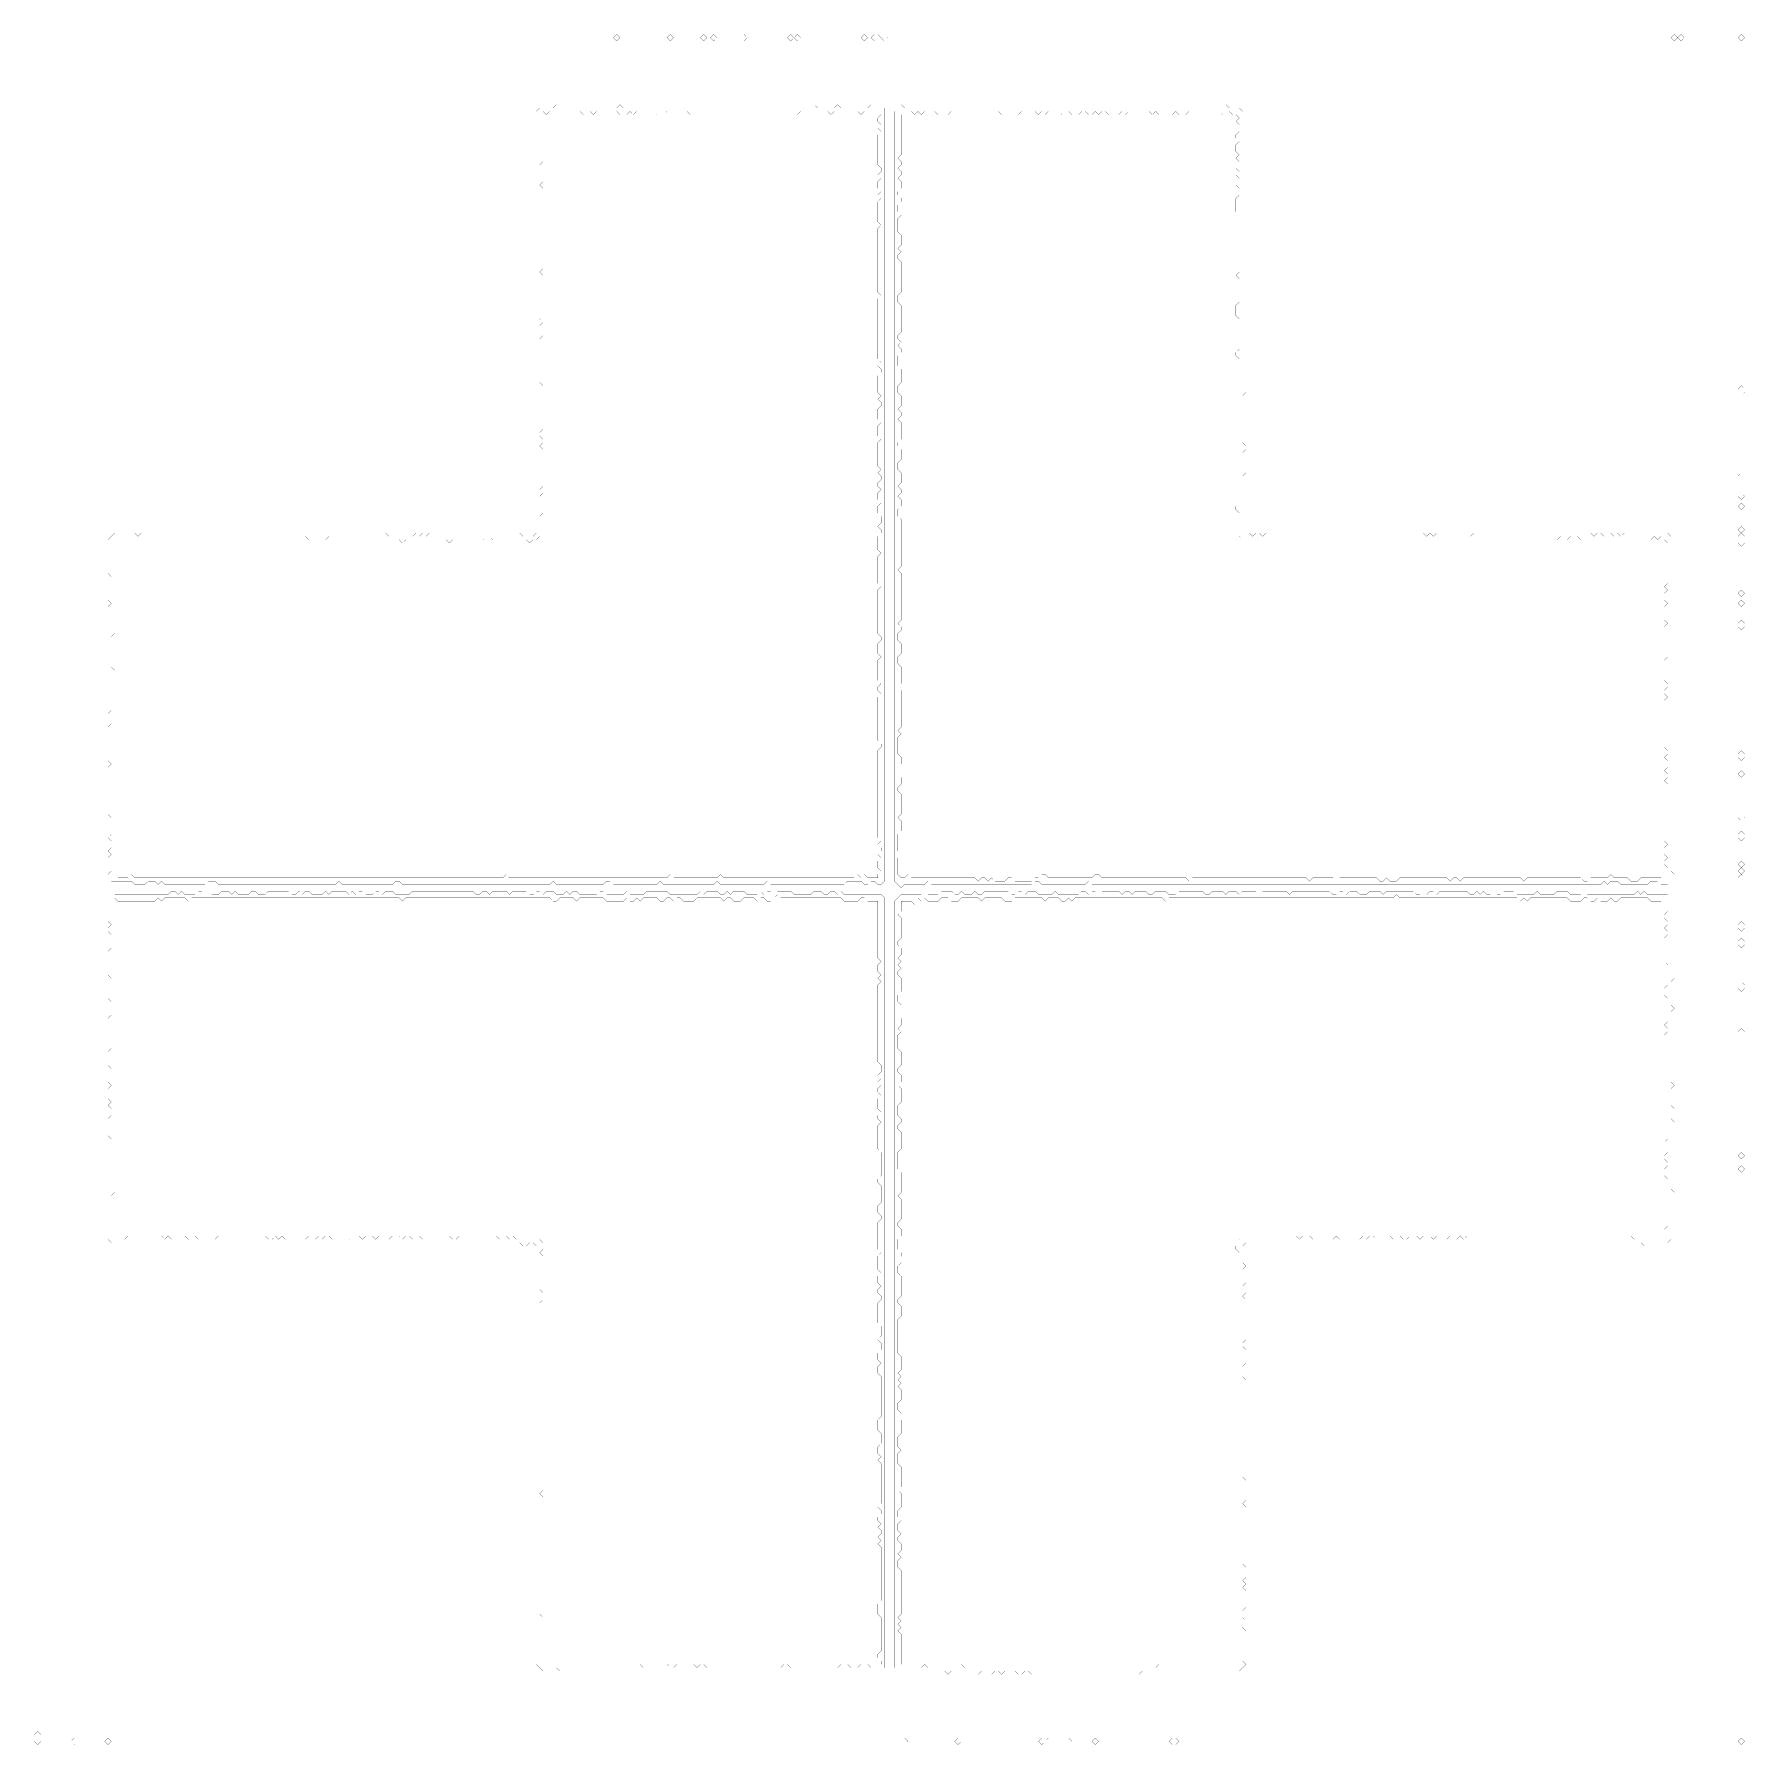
# Model space of a CAD drawing. Header units: metres. Extents: x 0 to 5192, y -5192 to 0.
import ezdxf

# ---------------------------------------------------------------- set-up
doc = ezdxf.new("R2010")
doc.units = ezdxf.units.M
doc.layers.add('conductor', color=1, linetype='Continuous')
doc.layers.add('substrate', color=5, linetype='Continuous')

msp = doc.modelspace()

# ---------------------------------------------------------------- linework, layer by layer
at = {"layer": 'conductor', "const_width": 0.5}
for points in [[(1544.3, -233.7), (1544.3, -243.8), (1544.3, -254), (1544.3, -264.2), (1544.3, -274.3), (1544.3, -284.5), (1544.3, -294.6), (1544.3, -304.8), (1544.3, -315), (1544.3, -325.1), (1544.3, -335.3), (1544.3, -345.4), (1544.3, -355.6), (1544.3, -365.8), (1544.3, -375.9), (1544.3, -386.1), (1534.2, -396.2), (1534.2, -406.4), (1534.2, -416.6), (1534.2, -426.7), (1534.2, -436.9), (1544.3, -447), (1534.2, -457.2), (1544.3, -467.4), (1544.3, -477.5), (1544.3, -487.7), (1544.3, -497.8), (1544.3, -508), (1544.3, -518.2), (1544.3, -528.3), (1544.3, -538.5), (1544.3, -548.6), (1544.3, -558.8), (1544.3, -569), (1544.3, -579.1), (1544.3, -589.3), (1544.3, -599.4), (1544.3, -609.6), (1544.3, -619.8), (1544.3, -629.9), (1544.3, -640.1), (1544.3, -650.2), (1544.3, -660.4), (1544.3, -670.6), (1544.3, -680.7), (1544.3, -690.9), (1544.3, -701.1), (1544.3, -711.2), (1534.2, -721.4), (1544.3, -731.5), (1544.3, -741.7), (1544.3, -751.9), (1544.3, -762), (1544.3, -772.2), (1544.3, -782.3), (1544.3, -792.5), (1544.3, -802.7), (1534.2, -812.8), (1534.2, -823), (1534.2, -833.1), (1534.2, -843.3), (1534.2, -853.5), (1534.2, -863.6), (1544.3, -873.8), (1534.2, -883.9), (1534.2, -894.1), (1544.3, -904.3), (1544.3, -914.4), (1534.2, -924.6), (1544.3, -934.7), (1544.3, -944.9), (1544.3, -955.1), (1544.3, -965.2), (1544.3, -975.4), (1544.3, -985.5), (1544.3, -995.7), (1544.3, -1005.9), (1544.3, -1016), (1544.3, -1026.2), (1544.3, -1036.3), (1544.3, -1046.5), (1534.2, -1056.7), (1544.3, -1066.8), (1544.3, -1077), (1544.3, -1087.1), (1544.3, -1097.3), (1544.3, -1107.5), (1544.3, -1117.6), (1544.3, -1127.8), (1544.3, -1137.9), (1544.3, -1148.1), (1544.3, -1158.3), (1544.3, -1168.4), (1544.3, -1178.6), (1544.3, -1188.7), (1544.3, -1198.9), (1534.2, -1209.1), (1534.2, -1219.2), (1544.3, -1229.4), (1544.3, -1239.5), (1534.2, -1249.7), (1544.3, -1259.9), (1544.3, -1270), (1544.3, -1280.2), (1544.3, -1290.3), (1544.3, -1300.5), (1544.3, -1310.7), (1544.3, -1320.8), (1544.3, -1331), (1544.3, -1341.1), (1544.3, -1351.3), (1544.3, -1361.5), (1544.3, -1371.6), (1534.2, -1381.8), (1544.3, -1391.9), (1534.2, -1402.1), (1544.3, -1412.3), (1544.3, -1422.4), (1544.3, -1432.6), (1544.3, -1442.7), (1544.3, -1452.9), (1534.2, -1463.1), (1534.2, -1473.2), (1534.2, -1483.4), (1534.2, -1493.5), (1534.2, -1503.7), (1534.2, -1513.9), (1534.2, -1524), (1524, -1534.2), (1513.9, -1534.2), (1503.7, -1544.3), (1493.5, -1534.2), (1483.4, -1534.2), (1473.2, -1534.2), (1463.1, -1534.2), (1452.9, -1534.2), (1442.7, -1534.2), (1432.6, -1534.2), (1422.4, -1534.2), (1412.3, -1534.2), (1402.1, -1534.2), (1391.9, -1534.2), (1381.8, -1524), (1371.6, -1524), (1361.5, -1534.2), (1351.3, -1534.2), (1341.1, -1534.2), (1331, -1534.2), (1320.8, -1534.2), (1310.7, -1534.2), (1300.5, -1534.2), (1290.3, -1534.2), (1280.2, -1534.2), (1270, -1534.2), (1259.9, -1544.3), (1249.7, -1534.2), (1239.5, -1534.2), (1229.4, -1534.2), (1219.2, -1534.2), (1209.1, -1534.2), (1198.9, -1534.2), (1188.7, -1534.2), (1178.6, -1534.2), (1168.4, -1534.2), (1158.3, -1534.2), (1148.1, -1534.2), (1137.9, -1534.2), (1127.8, -1534.2), (1117.6, -1544.3), (1107.5, -1534.2), (1097.3, -1534.2), (1087.1, -1534.2), (1077, -1534.2), (1066.8, -1534.2), (1056.7, -1534.2), (1046.5, -1534.2), (1036.3, -1534.2), (1026.2, -1534.2), (1016, -1534.2), (1005.9, -1534.2), (995.7, -1534.2), (985.5, -1534.2), (975.4, -1534.2), (965.2, -1534.2), (955.1, -1534.2), (944.9, -1534.2), (934.7, -1534.2), (924.6, -1534.2), (914.4, -1534.2), (904.3, -1534.2), (894.1, -1524), (883.9, -1534.2), (873.8, -1534.2), (863.6, -1534.2), (853.5, -1534.2), (843.3, -1534.2), (833.1, -1534.2), (823, -1524), (812.8, -1534.2), (802.7, -1534.2), (792.5, -1534.2), (782.3, -1534.2), (772.2, -1534.2), (762, -1534.2), (751.9, -1534.2), (741.7, -1534.2), (731.5, -1534.2), (721.4, -1534.2), (711.2, -1534.2), (701.1, -1534.2), (690.9, -1534.2), (680.7, -1534.2), (670.6, -1534.2), (660.4, -1534.2), (650.2, -1534.2), (640.1, -1534.2), (629.9, -1534.2), (619.8, -1534.2), (609.6, -1534.2), (599.4, -1534.2), (589.3, -1534.2), (579.1, -1534.2), (569, -1534.2), (558.8, -1534.2), (548.6, -1534.2), (538.5, -1534.2), (528.3, -1534.2), (518.2, -1534.2), (508, -1534.2), (497.8, -1534.2), (487.7, -1534.2), (477.5, -1534.2), (467.4, -1534.2), (457.2, -1534.2), (447, -1534.2), (436.9, -1534.2), (426.7, -1534.2), (416.6, -1534.2), (406.4, -1534.2), (396.2, -1534.2), (386.1, -1534.2), (375.9, -1534.2), (365.8, -1534.2), (355.6, -1534.2), (345.4, -1534.2), (335.3, -1534.2), (325.1, -1534.2), (315, -1534.2), (304.8, -1534.2), (294.6, -1534.2), (284.5, -1534.2), (274.3, -1534.2), (264.2, -1534.2), (254, -1534.2), (243.8, -1534.2), (243.8, -1544.3), (243.8, -1554.5), (243.8, -1564.7), (243.8, -1574.8), (243.8, -1585), (243.8, -1595.1), (243.8, -1605.3), (243.8, -1615.5), (243.8, -1625.6), (243.8, -1635.8), (243.8, -1645.9), (243.8, -1656.1), (243.8, -1666.3), (243.8, -1676.4), (243.8, -1686.6), (243.8, -1696.7), (243.8, -1706.9), (243.8, -1717.1), (243.8, -1727.2), (243.8, -1737.4), (243.8, -1747.5), (243.8, -1757.7), (243.8, -1767.9), (243.8, -1778), (243.8, -1788.2), (243.8, -1798.3), (243.8, -1808.5), (243.8, -1818.7), (233.7, -1828.8), (243.8, -1839), (243.8, -1849.1), (243.8, -1859.3), (243.8, -1869.5), (243.8, -1879.6), (243.8, -1889.8), (243.8, -1899.9), (243.8, -1910.1), (233.7, -1920.3), (243.8, -1930.4), (243.8, -1940.6), (243.8, -1950.8), (243.8, -1960.9), (243.8, -1971.1), (243.8, -1981.2), (243.8, -1991.4), (243.8, -2001.6), (243.8, -2011.7), (243.8, -2021.9), (243.8, -2032), (243.8, -2042.2), (243.8, -2052.4), (243.8, -2062.5), (243.8, -2072.7), (243.8, -2082.8), (243.8, -2093), (243.8, -2103.2), (243.8, -2113.3), (243.8, -2123.5), (243.8, -2133.6), (243.8, -2143.8), (243.8, -2154), (243.8, -2164.1), (243.8, -2174.3), (243.8, -2184.4), (243.8, -2194.6), (243.8, -2204.8), (243.8, -2214.9), (243.8, -2225.1), (243.8, -2235.2), (243.8, -2245.4), (243.8, -2255.6), (243.8, -2265.7), (243.8, -2275.9), (243.8, -2286), (243.8, -2296.2), (243.8, -2306.4), (243.8, -2316.5), (243.8, -2326.7), (243.8, -2336.8), (243.8, -2347), (243.8, -2357.2), (243.8, -2367.3), (243.8, -2377.5), (243.8, -2387.6), (243.8, -2397.8), (243.8, -2408), (243.8, -2418.1), (243.8, -2428.3), (243.8, -2438.4), (243.8, -2448.6), (243.8, -2458.8), (243.8, -2468.9), (243.8, -2479.1), (243.8, -2489.2), (243.8, -2499.4), (243.8, -2509.6), (243.8, -2519.7), (243.8, -2529.9), (243.8, -2540), (243.8, -2550.2), (254, -2560.4), (264.2, -2560.4), (274.3, -2560.4), (284.5, -2560.4), (294.6, -2550.2), (304.8, -2560.4), (315, -2560.4), (325.1, -2560.4), (335.3, -2560.4), (345.4, -2560.4), (355.6, -2560.4), (365.8, -2560.4), (375.9, -2560.4), (386.1, -2560.4), (396.2, -2560.4), (406.4, -2560.4), (416.6, -2560.4), (426.7, -2560.4), (436.9, -2560.4), (447, -2560.4), (457.2, -2560.4), (467.4, -2560.4), (477.5, -2560.4), (487.7, -2560.4), (497.8, -2560.4), (508, -2560.4), (518.2, -2560.4), (528.3, -2560.4), (538.5, -2560.4), (548.6, -2560.4), (558.8, -2560.4), (569, -2560.4), (579.1, -2560.4), (589.3, -2560.4), (599.4, -2560.4), (609.6, -2560.4), (619.8, -2560.4), (629.9, -2560.4), (640.1, -2560.4), (650.2, -2560.4), (660.4, -2560.4), (670.6, -2560.4), (680.7, -2560.4), (690.9, -2560.4), (701.1, -2560.4), (711.2, -2560.4), (721.4, -2560.4), (731.5, -2560.4), (741.7, -2560.4), (751.9, -2560.4), (762, -2560.4), (772.2, -2560.4), (782.3, -2560.4), (792.5, -2560.4), (802.7, -2560.4), (812.8, -2560.4), (823, -2560.4), (833.1, -2560.4), (843.3, -2560.4), (853.5, -2560.4), (863.6, -2560.4), (873.8, -2560.4), (883.9, -2560.4), (894.1, -2560.4), (904.3, -2560.4), (914.4, -2560.4), (924.6, -2560.4), (934.7, -2560.4), (944.9, -2560.4), (955.1, -2560.4), (965.2, -2560.4), (975.4, -2560.4), (985.5, -2560.4), (995.7, -2560.4), (1005.9, -2560.4), (1016, -2560.4), (1026.2, -2560.4), (1036.3, -2560.4), (1046.5, -2560.4), (1056.7, -2560.4), (1066.8, -2560.4), (1077, -2560.4), (1087.1, -2560.4), (1097.3, -2560.4), (1107.5, -2560.4), (1117.6, -2560.4), (1127.8, -2560.4), (1137.9, -2560.4), (1148.1, -2560.4), (1158.3, -2560.4), (1168.4, -2560.4), (1178.6, -2560.4), (1188.7, -2560.4), (1198.9, -2560.4), (1209.1, -2560.4), (1219.2, -2560.4), (1229.4, -2560.4), (1239.5, -2560.4), (1249.7, -2560.4), (1259.9, -2560.4), (1270, -2560.4), (1280.2, -2560.4), (1290.3, -2560.4), (1300.5, -2560.4), (1310.7, -2560.4), (1320.8, -2560.4), (1331, -2560.4), (1341.1, -2560.4), (1351.3, -2560.4), (1361.5, -2560.4), (1371.6, -2560.4), (1381.8, -2560.4), (1391.9, -2560.4), (1402.1, -2560.4), (1412.3, -2560.4), (1422.4, -2560.4), (1432.6, -2550.2), (1442.7, -2560.4), (1452.9, -2560.4), (1463.1, -2560.4), (1473.2, -2560.4), (1483.4, -2560.4), (1493.5, -2560.4), (1503.7, -2560.4), (1513.9, -2560.4), (1524, -2560.4), (1534.2, -2560.4), (1544.3, -2560.4), (1554.5, -2560.4), (1564.7, -2560.4), (1574.8, -2560.4), (1585, -2560.4), (1595.1, -2560.4), (1605.3, -2560.4), (1615.5, -2560.4), (1625.6, -2560.4), (1635.8, -2560.4), (1645.9, -2560.4), (1656.1, -2560.4), (1666.3, -2560.4), (1676.4, -2560.4), (1686.6, -2560.4), (1696.7, -2560.4), (1706.9, -2560.4), (1717.1, -2560.4), (1727.2, -2560.4), (1737.4, -2560.4), (1747.5, -2560.4), (1757.7, -2560.4), (1767.9, -2560.4), (1778, -2560.4), (1788.2, -2560.4), (1798.3, -2560.4), (1808.5, -2560.4), (1818.7, -2560.4), (1828.8, -2560.4), (1839, -2560.4), (1849.1, -2560.4), (1859.3, -2560.4), (1869.5, -2560.4), (1879.6, -2560.4), (1889.8, -2560.4), (1899.9, -2560.4), (1910.1, -2560.4), (1920.3, -2560.4), (1930.4, -2550.2), (1940.6, -2560.4), (1950.8, -2560.4), (1960.9, -2560.4), (1971.1, -2560.4), (1981.2, -2560.4), (1991.4, -2560.4), (2001.6, -2560.4), (2011.7, -2560.4), (2021.9, -2560.4), (2032, -2560.4), (2042.2, -2560.4), (2052.4, -2560.4), (2062.5, -2560.4), (2072.7, -2560.4), (2082.8, -2550.2), (2093, -2560.4), (2103.2, -2560.4), (2113.3, -2560.4), (2123.5, -2560.4), (2133.6, -2560.4), (2143.8, -2560.4), (2154, -2560.4), (2164.1, -2560.4), (2174.3, -2560.4), (2184.4, -2560.4), (2194.6, -2560.4), (2204.8, -2560.4), (2214.9, -2560.4), (2225.1, -2560.4), (2235.2, -2560.4), (2245.4, -2560.4), (2255.6, -2560.4), (2265.7, -2560.4), (2275.9, -2560.4), (2286, -2560.4), (2296.2, -2560.4), (2306.4, -2560.4), (2316.5, -2560.4), (2326.7, -2560.4), (2336.8, -2560.4), (2347, -2560.4), (2357.2, -2560.4), (2367.3, -2560.4), (2377.5, -2560.4), (2387.6, -2560.4), (2397.8, -2560.4), (2408, -2560.4), (2418.1, -2560.4), (2428.3, -2560.4), (2438.4, -2560.4), (2448.6, -2560.4), (2458.8, -2560.4), (2468.9, -2560.4), (2479.1, -2560.4), (2489.2, -2560.4), (2499.4, -2550.2), (2509.6, -2560.4), (2519.7, -2550.2), (2529.9, -2560.4), (2540, -2560.4), (2550.2, -2560.4), (2560.4, -2560.4), (2560.4, -2550.2), (2570.5, -2540), (2560.4, -2529.9), (2560.4, -2519.7), (2560.4, -2509.6), (2570.5, -2499.4), (2560.4, -2489.2), (2570.5, -2479.1), (2570.5, -2468.9), (2560.4, -2458.8), (2570.5, -2448.6), (2560.4, -2438.4), (2560.4, -2428.3), (2560.4, -2418.1), (2560.4, -2408), (2560.4, -2397.8), (2560.4, -2387.6), (2560.4, -2377.5), (2560.4, -2367.3), (2560.4, -2357.2), (2560.4, -2347), (2560.4, -2336.8), (2560.4, -2326.7), (2560.4, -2316.5), (2560.4, -2306.4), (2560.4, -2296.2), (2560.4, -2286), (2560.4, -2275.9), (2560.4, -2265.7), (2560.4, -2255.6), (2560.4, -2245.4), (2560.4, -2235.2), (2560.4, -2225.1), (2560.4, -2214.9), (2560.4, -2204.8), (2560.4, -2194.6), (2560.4, -2184.4), (2560.4, -2174.3), (2570.5, -2164.1), (2570.5, -2154), (2560.4, -2143.8), (2560.4, -2133.6), (2560.4, -2123.5), (2560.4, -2113.3), (2560.4, -2103.2), (2560.4, -2093), (2560.4, -2082.8), (2560.4, -2072.7), (2560.4, -2062.5), (2560.4, -2052.4), (2560.4, -2042.2), (2560.4, -2032), (2560.4, -2021.9), (2560.4, -2011.7), (2570.5, -2001.6), (2560.4, -1991.4), (2560.4, -1981.2), (2570.5, -1971.1), (2560.4, -1960.9), (2560.4, -1950.8), (2560.4, -1940.6), (2560.4, -1930.4), (2560.4, -1920.3), (2560.4, -1910.1), (2560.4, -1899.9), (2570.5, -1889.8), (2560.4, -1879.6), (2560.4, -1869.5), (2560.4, -1859.3), (2560.4, -1849.1), (2570.5, -1839), (2570.5, -1828.8), (2560.4, -1818.7), (2560.4, -1808.5), (2560.4, -1798.3), (2560.4, -1788.2), (2560.4, -1778), (2560.4, -1767.9), (2560.4, -1757.7), (2560.4, -1747.5), (2560.4, -1737.4), (2560.4, -1727.2), (2560.4, -1717.1), (2560.4, -1706.9), (2560.4, -1696.7), (2560.4, -1686.6), (2570.5, -1676.4), (2560.4, -1666.3), (2560.4, -1656.1), (2560.4, -1645.9), (2560.4, -1635.8), (2560.4, -1625.6), (2560.4, -1615.5), (2560.4, -1605.3), (2560.4, -1595.1), (2560.4, -1585), (2570.5, -1574.8), (2560.4, -1564.7), (2560.4, -1554.5), (2560.4, -1544.3), (2560.4, -1534.2), (2560.4, -1524), (2570.5, -1513.9), (2570.5, -1503.7), (2560.4, -1493.5), (2570.5, -1483.4), (2570.5, -1473.2), (2570.5, -1463.1), (2560.4, -1452.9), (2560.4, -1442.7), (2560.4, -1432.6), (2570.5, -1422.4), (2560.4, -1412.3), (2560.4, -1402.1), (2560.4, -1391.9), (2570.5, -1381.8), (2560.4, -1371.6), (2560.4, -1361.5), (2570.5, -1351.3), (2570.5, -1341.1), (2560.4, -1331), (2570.5, -1320.8), (2560.4, -1310.7), (2560.4, -1300.5), (2560.4, -1290.3), (2560.4, -1280.2), (2560.4, -1270), (2560.4, -1259.9), (2560.4, -1249.7), (2560.4, -1239.5), (2570.5, -1229.4), (2560.4, -1219.2), (2560.4, -1209.1), (2560.4, -1198.9), (2560.4, -1188.7), (2570.5, -1178.6), (2560.4, -1168.4), (2560.4, -1158.3), (2560.4, -1148.1), (2560.4, -1137.9), (2570.5, -1127.8), (2570.5, -1117.6), (2560.4, -1107.5), (2570.5, -1097.3), (2560.4, -1087.1), (2560.4, -1077), (2560.4, -1066.8), (2560.4, -1056.7), (2560.4, -1046.5), (2560.4, -1036.3), (2570.5, -1026.2), (2570.5, -1016), (2560.4, -1005.9), (2570.5, -995.7), (2560.4, -985.5), (2560.4, -975.4), (2560.4, -965.2), (2560.4, -955.1), (2560.4, -944.9), (2560.4, -934.7), (2560.4, -924.6), (2560.4, -914.4), (2560.4, -904.3), (2560.4, -894.1), (2560.4, -883.9), (2560.4, -873.8), (2560.4, -863.6), (2560.4, -853.5), (2560.4, -843.3), (2560.4, -833.1), (2560.4, -823), (2560.4, -812.8), (2560.4, -802.7), (2570.5, -792.5), (2560.4, -782.3), (2560.4, -772.2), (2560.4, -762), (2560.4, -751.9), (2560.4, -741.7), (2560.4, -731.5), (2560.4, -721.4), (2560.4, -711.2), (2560.4, -701.1), (2560.4, -690.9), (2560.4, -680.7), (2560.4, -670.6), (2560.4, -660.4), (2560.4, -650.2), (2560.4, -640.1), (2560.4, -629.9), (2560.4, -619.8), (2560.4, -609.6), (2560.4, -599.4), (2560.4, -589.3), (2570.5, -579.1), (2560.4, -569), (2560.4, -558.8), (2560.4, -548.6), (2560.4, -538.5), (2560.4, -528.3), (2560.4, -518.2), (2560.4, -508), (2570.5, -497.8), (2560.4, -487.7), (2570.5, -477.5), (2560.4, -467.4), (2560.4, -457.2), (2560.4, -447), (2570.5, -436.9), (2560.4, -426.7), (2570.5, -416.6), (2570.5, -406.4), (2560.4, -396.2), (2560.4, -386.1), (2560.4, -375.9), (2560.4, -365.8), (2560.4, -355.6), (2560.4, -345.4), (2560.4, -335.3), (2560.4, -325.1), (2560.4, -315), (2560.4, -304.8), (2570.5, -294.6), (2560.4, -284.5), (2570.5, -274.3), (2560.4, -264.2), (2560.4, -254), (2570.5, -243.8), (2560.4, -233.7), (2550.2, -233.7), (2540, -233.7), (2529.9, -233.7), (2519.7, -233.7), (2509.6, -243.8), (2499.4, -233.7), (2489.2, -233.7), (2479.1, -233.7), (2468.9, -233.7), (2458.8, -233.7), (2448.6, -233.7), (2438.4, -233.7), (2428.3, -233.7), (2418.1, -243.8), (2408, -233.7), (2397.8, -233.7), (2387.6, -233.7), (2377.5, -233.7), (2367.3, -233.7), (2357.2, -233.7), (2347, -233.7), (2336.8, -233.7), (2326.7, -233.7), (2316.5, -243.8), (2306.4, -233.7), (2296.2, -233.7), (2286, -233.7), (2275.9, -233.7), (2265.7, -233.7), (2255.6, -233.7), (2245.4, -233.7), (2235.2, -233.7), (2225.1, -233.7), (2214.9, -233.7), (2204.8, -233.7), (2194.6, -233.7), (2184.4, -233.7), (2174.3, -233.7), (2164.1, -233.7), (2154, -233.7), (2143.8, -233.7), (2133.6, -233.7), (2123.5, -233.7), (2113.3, -243.8), (2103.2, -243.8), (2093, -243.8), (2082.8, -243.8), (2072.7, -243.8), (2062.5, -243.8), (2052.4, -243.8), (2042.2, -243.8), (2032, -243.8), (2021.9, -243.8), (2011.7, -243.8), (2001.6, -243.8), (1991.4, -243.8), (1981.2, -233.7), (1971.1, -233.7), (1960.9, -233.7), (1950.8, -233.7), (1940.6, -233.7), (1930.4, -233.7), (1920.3, -233.7), (1910.1, -243.8), (1899.9, -243.8), (1889.8, -243.8), (1879.6, -233.7), (1869.5, -243.8), (1859.3, -243.8), (1849.1, -243.8), (1839, -233.7), (1828.8, -233.7), (1818.7, -243.8), (1808.5, -233.7), (1798.3, -243.8), (1788.2, -243.8), (1778, -243.8), (1767.9, -233.7), (1757.7, -233.7), (1747.5, -233.7), (1737.4, -233.7), (1727.2, -233.7), (1717.1, -233.7), (1706.9, -233.7), (1696.7, -243.8), (1686.6, -233.7), (1676.4, -233.7), (1666.3, -243.8), (1656.1, -233.7), (1645.9, -233.7), (1635.8, -233.7), (1625.6, -233.7), (1615.5, -233.7), (1605.3, -233.7), (1595.1, -233.7), (1585, -233.7), (1574.8, -233.7), (1564.7, -233.7), (1554.5, -243.8)], [(2641.6, -233.7), (2631.5, -243.8), (2631.5, -254), (2631.5, -264.2), (2631.5, -274.3), (2631.5, -284.5), (2631.5, -294.6), (2631.5, -304.8), (2631.5, -315), (2631.5, -325.1), (2631.5, -335.3), (2631.5, -345.4), (2631.5, -355.6), (2631.5, -365.8), (2621.3, -375.9), (2631.5, -386.1), (2631.5, -396.2), (2621.3, -406.4), (2631.5, -416.6), (2631.5, -426.7), (2621.3, -436.9), (2631.5, -447), (2631.5, -457.2), (2631.5, -467.4), (2621.3, -477.5), (2621.3, -487.7), (2631.5, -497.8), (2631.5, -508), (2621.3, -518.2), (2621.3, -528.3), (2621.3, -538.5), (2631.5, -548.6), (2621.3, -558.8), (2621.3, -569), (2621.3, -579.1), (2621.3, -589.3), (2621.3, -599.4), (2631.5, -609.6), (2631.5, -619.8), (2631.5, -629.9), (2631.5, -640.1), (2621.3, -650.2), (2631.5, -660.4), (2621.3, -670.6), (2621.3, -680.7), (2631.5, -690.9), (2631.5, -701.1), (2631.5, -711.2), (2631.5, -721.4), (2631.5, -731.5), (2631.5, -741.7), (2631.5, -751.9), (2631.5, -762), (2631.5, -772.2), (2631.5, -782.3), (2621.3, -792.5), (2621.3, -802.7), (2621.3, -812.8), (2631.5, -823), (2631.5, -833.1), (2631.5, -843.3), (2631.5, -853.5), (2631.5, -863.6), (2631.5, -873.8), (2631.5, -883.9), (2631.5, -894.1), (2631.5, -904.3), (2621.3, -914.4), (2621.3, -924.6), (2631.5, -934.7), (2621.3, -944.9), (2631.5, -955.1), (2631.5, -965.2), (2621.3, -975.4), (2621.3, -985.5), (2621.3, -995.7), (2621.3, -1005.9), (2631.5, -1016), (2631.5, -1026.2), (2631.5, -1036.3), (2631.5, -1046.5), (2631.5, -1056.7), (2621.3, -1066.8), (2621.3, -1077), (2621.3, -1087.1), (2631.5, -1097.3), (2631.5, -1107.5), (2631.5, -1117.6), (2631.5, -1127.8), (2621.3, -1137.9), (2631.5, -1148.1), (2631.5, -1158.3), (2621.3, -1168.4), (2631.5, -1178.6), (2631.5, -1188.7), (2631.5, -1198.9), (2631.5, -1209.1), (2631.5, -1219.2), (2631.5, -1229.4), (2621.3, -1239.5), (2621.3, -1249.7), (2631.5, -1259.9), (2631.5, -1270), (2631.5, -1280.2), (2631.5, -1290.3), (2621.3, -1300.5), (2621.3, -1310.7), (2621.3, -1320.8), (2631.5, -1331), (2631.5, -1341.1), (2631.5, -1351.3), (2631.5, -1361.5), (2621.3, -1371.6), (2631.5, -1381.8), (2631.5, -1391.9), (2621.3, -1402.1), (2631.5, -1412.3), (2631.5, -1422.4), (2631.5, -1432.6), (2621.3, -1442.7), (2621.3, -1452.9), (2621.3, -1463.1), (2631.5, -1473.2), (2631.5, -1483.4), (2631.5, -1493.5), (2631.5, -1503.7), (2631.5, -1513.9), (2631.5, -1524), (2631.5, -1534.2), (2631.5, -1544.3), (2631.5, -1554.5), (2631.5, -1564.7), (2631.5, -1574.8), (2631.5, -1585), (2631.5, -1595.1), (2631.5, -1605.3), (2631.5, -1615.5), (2621.3, -1625.6), (2631.5, -1635.8), (2631.5, -1645.9), (2631.5, -1656.1), (2631.5, -1666.3), (2631.5, -1676.4), (2631.5, -1686.6), (2631.5, -1696.7), (2631.5, -1706.9), (2631.5, -1717.1), (2631.5, -1727.2), (2631.5, -1737.4), (2631.5, -1747.5), (2631.5, -1757.7), (2631.5, -1767.9), (2631.5, -1778), (2621.3, -1788.2), (2631.5, -1798.3), (2631.5, -1808.5), (2621.3, -1818.7), (2621.3, -1828.8), (2621.3, -1839), (2631.5, -1849.1), (2631.5, -1859.3), (2631.5, -1869.5), (2631.5, -1879.6), (2621.3, -1889.8), (2621.3, -1899.9), (2621.3, -1910.1), (2631.5, -1920.3), (2631.5, -1930.4), (2631.5, -1940.6), (2631.5, -1950.8), (2631.5, -1960.9), (2631.5, -1971.1), (2621.3, -1981.2), (2631.5, -1991.4), (2631.5, -2001.6), (2631.5, -2011.7), (2631.5, -2021.9), (2631.5, -2032), (2631.5, -2042.2), (2631.5, -2052.4), (2631.5, -2062.5), (2631.5, -2072.7), (2631.5, -2082.8), (2631.5, -2093), (2631.5, -2103.2), (2621.3, -2113.3), (2631.5, -2123.5), (2621.3, -2133.6), (2621.3, -2143.8), (2621.3, -2154), (2621.3, -2164.1), (2621.3, -2174.3), (2621.3, -2184.4), (2631.5, -2194.6), (2631.5, -2204.8), (2631.5, -2214.9), (2621.3, -2225.1), (2631.5, -2235.2), (2621.3, -2245.4), (2631.5, -2255.6), (2631.5, -2265.7), (2631.5, -2275.9), (2621.3, -2286), (2621.3, -2296.2), (2631.5, -2306.4), (2631.5, -2316.5), (2631.5, -2326.7), (2631.5, -2336.8), (2631.5, -2347), (2631.5, -2357.2), (2631.5, -2367.3), (2621.3, -2377.5), (2631.5, -2387.6), (2631.5, -2397.8), (2631.5, -2408), (2631.5, -2418.1), (2621.3, -2428.3), (2621.3, -2438.4), (2621.3, -2448.6), (2621.3, -2458.8), (2621.3, -2468.9), (2621.3, -2479.1), (2631.5, -2489.2), (2621.3, -2499.4), (2621.3, -2509.6), (2621.3, -2519.7), (2621.3, -2529.9), (2621.3, -2540), (2621.3, -2550.2), (2631.5, -2560.4), (2641.6, -2560.4), (2651.8, -2550.2), (2662, -2560.4), (2672.1, -2560.4), (2682.3, -2560.4), (2692.4, -2560.4), (2702.6, -2560.4), (2712.8, -2560.4), (2722.9, -2560.4), (2733.1, -2560.4), (2743.2, -2560.4), (2753.4, -2560.4), (2763.6, -2560.4), (2773.7, -2560.4), (2783.9, -2560.4), (2794, -2560.4), (2804.2, -2560.4), (2814.4, -2560.4), (2824.5, -2560.4), (2834.7, -2560.4), (2844.8, -2560.4), (2855, -2560.4), (2865.2, -2570.5), (2875.3, -2560.4), (2885.5, -2560.4), (2895.6, -2570.5), (2905.8, -2560.4), (2916, -2570.5), (2926.1, -2570.5), (2936.3, -2570.5), (2946.4, -2570.5), (2956.6, -2560.4), (2966.8, -2560.4), (2976.9, -2570.5), (2987.1, -2570.5), (2997.2, -2570.5), (3007.4, -2570.5), (3017.6, -2570.5), (3027.7, -2570.5), (3037.9, -2560.4), (3048, -2560.4), (3058.2, -2550.2), (3068.4, -2550.2), (3078.5, -2560.4), (3088.7, -2560.4), (3098.8, -2560.4), (3109, -2560.4), (3119.2, -2560.4), (3129.3, -2560.4), (3139.5, -2560.4), (3149.6, -2560.4), (3159.8, -2560.4), (3170, -2560.4), (3180.1, -2560.4), (3190.3, -2560.4), (3200.4, -2560.4), (3210.6, -2560.4), (3220.8, -2550.2), (3230.9, -2550.2), (3241.1, -2560.4), (3251.2, -2560.4), (3261.4, -2560.4), (3271.6, -2560.4), (3281.7, -2560.4), (3291.9, -2560.4), (3302.1, -2560.4), (3312.2, -2560.4), (3322.4, -2560.4), (3332.5, -2560.4), (3342.7, -2560.4), (3352.9, -2560.4), (3363, -2560.4), (3373.2, -2560.4), (3383.3, -2560.4), (3393.5, -2560.4), (3403.7, -2560.4), (3413.8, -2560.4), (3424, -2560.4), (3434.1, -2560.4), (3444.3, -2560.4), (3454.5, -2560.4), (3464.6, -2560.4), (3474.8, -2560.4), (3484.9, -2560.4), (3495.1, -2560.4), (3505.3, -2570.5), (3515.4, -2560.4), (3525.6, -2560.4), (3535.7, -2560.4), (3545.9, -2560.4), (3556.1, -2560.4), (3566.2, -2560.4), (3576.4, -2560.4), (3586.5, -2560.4), (3596.7, -2560.4), (3606.9, -2560.4), (3617, -2560.4), (3627.2, -2560.4), (3637.3, -2560.4), (3647.5, -2560.4), (3657.7, -2560.4), (3667.8, -2560.4), (3678, -2560.4), (3688.1, -2560.4), (3698.3, -2560.4), (3708.5, -2560.4), (3718.6, -2560.4), (3728.8, -2560.4), (3738.9, -2560.4), (3749.1, -2560.4), (3759.3, -2560.4), (3769.4, -2560.4), (3779.6, -2560.4), (3789.7, -2560.4), (3799.9, -2560.4), (3810.1, -2560.4), (3820.2, -2560.4), (3830.4, -2560.4), (3840.5, -2560.4), (3850.7, -2560.4), (3860.9, -2560.4), (3871, -2570.5), (3881.2, -2560.4), (3891.3, -2560.4), (3901.5, -2560.4), (3911.7, -2560.4), (3921.8, -2560.4), (3932, -2560.4), (3942.1, -2560.4), (3952.3, -2570.5), (3962.5, -2560.4), (3972.6, -2560.4), (3982.8, -2560.4), (3992.9, -2560.4), (4003.1, -2560.4), (4013.3, -2560.4), (4023.4, -2560.4), (4033.6, -2560.4), (4043.7, -2560.4), (4053.9, -2560.4), (4064.1, -2560.4), (4074.2, -2560.4), (4084.4, -2570.5), (4094.5, -2570.5), (4104.7, -2560.4), (4114.9, -2570.5), (4125, -2570.5), (4135.2, -2570.5), (4145.3, -2560.4), (4155.5, -2560.4), (4165.7, -2560.4), (4175.8, -2560.4), (4186, -2560.4), (4196.1, -2560.4), (4206.3, -2560.4), (4216.5, -2560.4), (4226.6, -2560.4), (4236.8, -2560.4), (4246.9, -2560.4), (4257.1, -2560.4), (4267.3, -2560.4), (4277.4, -2560.4), (4287.6, -2560.4), (4297.7, -2570.5), (4307.9, -2560.4), (4318.1, -2560.4), (4328.2, -2570.5), (4338.4, -2560.4), (4348.5, -2560.4), (4358.7, -2560.4), (4368.9, -2560.4), (4379, -2560.4), (4389.2, -2560.4), (4399.3, -2560.4), (4409.5, -2560.4), (4419.7, -2560.4), (4429.8, -2560.4), (4440, -2560.4), (4450.1, -2560.4), (4460.3, -2560.4), (4470.5, -2560.4), (4480.6, -2560.4), (4490.8, -2560.4), (4500.9, -2560.4), (4511.1, -2560.4), (4521.3, -2570.5), (4531.4, -2560.4), (4541.6, -2560.4), (4551.8, -2560.4), (4561.9, -2560.4), (4572.1, -2560.4), (4582.2, -2560.4), (4592.4, -2560.4), (4602.6, -2560.4), (4612.7, -2560.4), (4622.9, -2560.4), (4633, -2560.4), (4643.2, -2560.4), (4653.4, -2560.4), (4663.5, -2560.4), (4673.7, -2560.4), (4683.8, -2560.4), (4694, -2560.4), (4704.2, -2570.5), (4714.3, -2570.5), (4724.5, -2560.4), (4734.6, -2560.4), (4744.8, -2560.4), (4755, -2560.4), (4765.1, -2560.4), (4775.3, -2560.4), (4785.4, -2550.2), (4795.6, -2560.4), (4805.8, -2560.4), (4815.9, -2560.4), (4826.1, -2560.4), (4836.2, -2560.4), (4846.4, -2570.5), (4856.6, -2570.5), (4866.7, -2570.5), (4876.9, -2560.4), (4887, -2560.4), (4897.2, -2560.4), (4907.4, -2560.4), (4917.5, -2560.4), (4927.7, -2560.4), (4937.8, -2560.4), (4948, -2570.5), (4948, -2560.4), (4958.2, -2550.2), (4958.2, -2540), (4958.2, -2529.9), (4948, -2519.7), (4948, -2509.6), (4958.2, -2499.4), (4948, -2489.2), (4948, -2479.1), (4948, -2468.9), (4958.2, -2458.8), (4948, -2448.6), (4948, -2438.4), (4948, -2428.3), (4948, -2418.1), (4948, -2408), (4948, -2397.8), (4948, -2387.6), (4948, -2377.5), (4948, -2367.3), (4948, -2357.2), (4948, -2347), (4958.2, -2336.8), (4958.2, -2326.7), (4958.2, -2316.5), (4958.2, -2306.4), (4958.2, -2296.2), (4958.2, -2286), (4958.2, -2275.9), (4948, -2265.7), (4958.2, -2255.6), (4958.2, -2245.4), (4948, -2235.2), (4958.2, -2225.1), (4958.2, -2214.9), (4958.2, -2204.8), (4948, -2194.6), (4958.2, -2184.4), (4958.2, -2174.3), (4948, -2164.1), (4948, -2154), (4948, -2143.8), (4948, -2133.6), (4948, -2123.5), (4948, -2113.3), (4948, -2103.2), (4948, -2093), (4948, -2082.8), (4948, -2072.7), (4948, -2062.5), (4948, -2052.4), (4948, -2042.2), (4948, -2032), (4948, -2021.9), (4958.2, -2011.7), (4948, -2001.6), (4948, -1991.4), (4958.2, -1981.2), (4958.2, -1971.1), (4948, -1960.9), (4948, -1950.8), (4948, -1940.6), (4948, -1930.4), (4948, -1920.3), (4948, -1910.1), (4948, -1899.9), (4958.2, -1889.8), (4948, -1879.6), (4948, -1869.5), (4948, -1859.3), (4948, -1849.1), (4948, -1839), (4948, -1828.8), (4948, -1818.7), (4948, -1808.5), (4948, -1798.3), (4958.2, -1788.2), (4948, -1778), (4948, -1767.9), (4948, -1757.7), (4948, -1747.5), (4948, -1737.4), (4958.2, -1727.2), (4948, -1717.1), (4948, -1706.9), (4948, -1696.7), (4958.2, -1686.6), (4948, -1676.4), (4958.2, -1666.3), (4958.2, -1656.1), (4958.2, -1645.9), (4958.2, -1635.8), (4958.2, -1625.6), (4958.2, -1615.5), (4958.2, -1605.3), (4948, -1595.1), (4958.2, -1585), (4958.2, -1574.8), (4958.2, -1564.7), (4958.2, -1554.5), (4958.2, -1544.3), (4948, -1534.2), (4948, -1524), (4937.8, -1524), (4927.7, -1534.2), (4917.5, -1524), (4907.4, -1534.2), (4897.2, -1534.2), (4887, -1534.2), (4876.9, -1534.2), (4866.7, -1534.2), (4856.6, -1534.2), (4846.4, -1534.2), (4836.2, -1534.2), (4826.1, -1534.2), (4815.9, -1534.2), (4805.8, -1534.2), (4795.6, -1534.2), (4785.4, -1534.2), (4775.3, -1534.2), (4765.1, -1534.2), (4755, -1534.2), (4744.8, -1534.2), (4734.6, -1534.2), (4724.5, -1534.2), (4714.3, -1534.2), (4704.2, -1534.2), (4694, -1534.2), (4683.8, -1524), (4673.7, -1524), (4663.5, -1524), (4653.4, -1534.2), (4643.2, -1534.2), (4633, -1524), (4622.9, -1534.2), (4612.7, -1534.2), (4602.6, -1534.2), (4592.4, -1534.2), (4582.2, -1534.2), (4572.1, -1534.2), (4561.9, -1534.2), (4551.8, -1534.2), (4541.6, -1534.2), (4531.4, -1534.2), (4521.3, -1534.2), (4511.1, -1534.2), (4500.9, -1534.2), (4490.8, -1534.2), (4480.6, -1534.2), (4470.5, -1534.2), (4460.3, -1534.2), (4450.1, -1534.2), (4440, -1534.2), (4429.8, -1534.2), (4419.7, -1534.2), (4409.5, -1534.2), (4399.3, -1534.2), (4389.2, -1534.2), (4379, -1534.2), (4368.9, -1534.2), (4358.7, -1534.2), (4348.5, -1534.2), (4338.4, -1534.2), (4328.2, -1534.2), (4318.1, -1534.2), (4307.9, -1534.2), (4297.7, -1534.2), (4287.6, -1534.2), (4277.4, -1534.2), (4267.3, -1534.2), (4257.1, -1534.2), (4246.9, -1534.2), (4236.8, -1534.2), (4226.6, -1534.2), (4216.5, -1534.2), (4206.3, -1534.2), (4196.1, -1534.2), (4186, -1534.2), (4175.8, -1534.2), (4165.7, -1534.2), (4155.5, -1534.2), (4145.3, -1534.2), (4135.2, -1534.2), (4125, -1534.2), (4114.9, -1534.2), (4104.7, -1534.2), (4094.5, -1534.2), (4084.4, -1534.2), (4074.2, -1534.2), (4064.1, -1534.2), (4053.9, -1534.2), (4043.7, -1534.2), (4033.6, -1534.2), (4023.4, -1534.2), (4013.3, -1534.2), (4003.1, -1534.2), (3992.9, -1534.2), (3982.8, -1534.2), (3972.6, -1534.2), (3962.5, -1534.2), (3952.3, -1534.2), (3942.1, -1534.2), (3932, -1534.2), (3921.8, -1534.2), (3911.7, -1534.2), (3901.5, -1534.2), (3891.3, -1534.2), (3881.2, -1534.2), (3871, -1534.2), (3860.9, -1534.2), (3850.7, -1534.2), (3840.5, -1534.2), (3830.4, -1534.2), (3820.2, -1534.2), (3810.1, -1534.2), (3799.9, -1534.2), (3789.7, -1534.2), (3779.6, -1534.2), (3769.4, -1534.2), (3759.3, -1534.2), (3749.1, -1534.2), (3738.9, -1534.2), (3728.8, -1534.2), (3718.6, -1534.2), (3708.5, -1534.2), (3698.3, -1534.2), (3688.1, -1534.2), (3678, -1534.2), (3667.8, -1534.2), (3657.7, -1524), (3657.7, -1513.9), (3657.7, -1503.7), (3657.7, -1493.5), (3657.7, -1483.4), (3657.7, -1473.2), (3657.7, -1463.1), (3657.7, -1452.9), (3647.5, -1442.7), (3647.5, -1432.6), (3657.7, -1422.4), (3657.7, -1412.3), (3657.7, -1402.1), (3657.7, -1391.9), (3657.7, -1381.8), (3657.7, -1371.6), (3657.7, -1361.5), (3657.7, -1351.3), (3657.7, -1341.1), (3657.7, -1331), (3657.7, -1320.8), (3657.7, -1310.7), (3657.7, -1300.5), (3657.7, -1290.3), (3657.7, -1280.2), (3657.7, -1270), (3657.7, -1259.9), (3657.7, -1249.7), (3657.7, -1239.5), (3657.7, -1229.4), (3657.7, -1219.2), (3657.7, -1209.1), (3657.7, -1198.9), (3657.7, -1188.7), (3657.7, -1178.6), (3657.7, -1168.4), (3657.7, -1158.3), (3657.7, -1148.1), (3657.7, -1137.9), (3657.7, -1127.8), (3657.7, -1117.6), (3657.7, -1107.5), (3657.7, -1097.3), (3657.7, -1087.1), (3657.7, -1077), (3657.7, -1066.8), (3657.7, -1056.7), (3657.7, -1046.5), (3657.7, -1036.3), (3657.7, -1026.2), (3657.7, -1016), (3657.7, -1005.9), (3657.7, -995.7), (3657.7, -985.5), (3647.5, -975.4), (3647.5, -965.2), (3657.7, -955.1), (3657.7, -944.9), (3657.7, -934.7), (3657.7, -924.6), (3657.7, -914.4), (3657.7, -904.3), (3657.7, -894.1), (3657.7, -883.9), (3657.7, -873.8), (3657.7, -863.6), (3647.5, -853.5), (3647.5, -843.3), (3647.5, -833.1), (3647.5, -823), (3657.7, -812.8), (3657.7, -802.7), (3657.7, -792.5), (3657.7, -782.3), (3657.7, -772.2), (3657.7, -762), (3657.7, -751.9), (3657.7, -741.7), (3647.5, -731.5), (3657.7, -721.4), (3657.7, -711.2), (3657.7, -701.1), (3657.7, -690.9), (3657.7, -680.7), (3657.7, -670.6), (3657.7, -660.4), (3657.7, -650.2), (3657.7, -640.1), (3657.7, -629.9), (3657.7, -619.8), (3657.7, -609.6), (3657.7, -599.4), (3657.7, -589.3), (3657.7, -579.1), (3657.7, -569), (3657.7, -558.8), (3657.7, -548.6), (3647.5, -538.5), (3647.5, -528.3), (3647.5, -518.2), (3647.5, -508), (3647.5, -497.8), (3657.7, -487.7), (3657.7, -477.5), (3657.7, -467.4), (3647.5, -457.2), (3657.7, -447), (3657.7, -436.9), (3647.5, -426.7), (3657.7, -416.6), (3647.5, -406.4), (3657.7, -396.2), (3657.7, -386.1), (3647.5, -375.9), (3657.7, -365.8), (3647.5, -355.6), (3647.5, -345.4), (3647.5, -335.3), (3657.7, -325.1), (3647.5, -315), (3647.5, -304.8), (3657.7, -294.6), (3657.7, -284.5), (3657.7, -274.3), (3647.5, -264.2), (3657.7, -254), (3647.5, -243.8), (3637.3, -243.8), (3627.2, -233.7), (3617, -243.8), (3606.9, -243.8), (3596.7, -233.7), (3586.5, -243.8), (3576.4, -243.8), (3566.2, -233.7), (3556.1, -233.7), (3545.9, -233.7), (3535.7, -233.7), (3525.6, -233.7), (3515.4, -233.7), (3505.3, -233.7), (3495.1, -243.8), (3484.9, -243.8), (3474.8, -243.8), (3464.6, -233.7), (3454.5, -243.8), (3444.3, -243.8), (3434.1, -243.8), (3424, -243.8), (3413.8, -243.8), (3403.7, -233.7), (3393.5, -243.8), (3383.3, -233.7), (3373.2, -233.7), (3363, -233.7), (3352.9, -233.7), (3342.7, -233.7), (3332.5, -233.7), (3322.4, -233.7), (3312.2, -243.8), (3302.1, -233.7), (3291.9, -243.8), (3281.7, -243.8), (3271.6, -243.8), (3261.4, -243.8), (3251.2, -233.7), (3241.1, -233.7), (3230.9, -243.8), (3220.8, -233.7), (3210.6, -243.8), (3200.4, -243.8), (3190.3, -233.7), (3180.1, -233.7), (3170, -243.8), (3159.8, -243.8), (3149.6, -243.8), (3139.5, -233.7), (3129.3, -233.7), (3119.2, -243.8), (3109, -233.7), (3098.8, -243.8), (3088.7, -243.8), (3078.5, -233.7), (3068.4, -243.8), (3058.2, -233.7), (3048, -243.8), (3037.9, -233.7), (3027.7, -233.7), (3017.6, -233.7), (3007.4, -233.7), (2997.2, -233.7), (2987.1, -243.8), (2976.9, -243.8), (2966.8, -243.8), (2956.6, -243.8), (2946.4, -243.8), (2936.3, -243.8), (2926.1, -233.7), (2916, -233.7), (2905.8, -233.7), (2895.6, -233.7), (2885.5, -233.7), (2875.3, -243.8), (2865.2, -233.7), (2855, -233.7), (2844.8, -233.7), (2834.7, -233.7), (2824.5, -233.7), (2814.4, -233.7), (2804.2, -233.7), (2794, -233.7), (2783.9, -233.7), (2773.7, -243.8), (2763.6, -243.8), (2753.4, -243.8), (2743.2, -243.8), (2733.1, -233.7), (2722.9, -233.7), (2712.8, -233.7), (2702.6, -233.7), (2692.4, -243.8), (2682.3, -233.7), (2672.1, -243.8), (2662, -233.7), (2651.8, -233.7)], [(2255.6, -2611.2), (2245.4, -2621.3), (2235.2, -2631.5), (2225.1, -2631.5), (2214.9, -2621.3), (2204.8, -2621.3), (2194.6, -2631.5), (2184.4, -2621.3), (2174.3, -2621.3), (2164.1, -2621.3), (2154, -2621.3), (2143.8, -2631.5), (2133.6, -2631.5), (2123.5, -2631.5), (2113.3, -2621.3), (2103.2, -2621.3), (2093, -2631.5), (2082.8, -2621.3), (2072.7, -2621.3), (2062.5, -2621.3), (2052.4, -2621.3), (2042.2, -2621.3), (2032, -2621.3), (2021.9, -2621.3), (2011.7, -2621.3), (2001.6, -2631.5), (1991.4, -2631.5), (1981.2, -2631.5), (1971.1, -2631.5), (1960.9, -2621.3), (1950.8, -2621.3), (1940.6, -2631.5), (1930.4, -2621.3), (1920.3, -2621.3), (1910.1, -2631.5), (1899.9, -2631.5), (1889.8, -2621.3), (1879.6, -2621.3), (1869.5, -2621.3), (1859.3, -2621.3), (1849.1, -2621.3), (1839, -2631.5), (1828.8, -2621.3), (1818.7, -2631.5), (1808.5, -2631.5), (1798.3, -2621.3), (1788.2, -2631.5), (1778, -2631.5), (1767.9, -2631.5), (1757.7, -2631.5), (1747.5, -2631.5), (1737.4, -2631.5), (1727.2, -2621.3), (1717.1, -2621.3), (1706.9, -2621.3), (1696.7, -2621.3), (1686.6, -2621.3), (1676.4, -2621.3), (1666.3, -2621.3), (1656.1, -2621.3), (1645.9, -2631.5), (1635.8, -2621.3), (1625.6, -2621.3), (1615.5, -2621.3), (1605.3, -2621.3), (1595.1, -2621.3), (1585, -2631.5), (1574.8, -2631.5), (1564.7, -2621.3), (1554.5, -2621.3), (1544.3, -2621.3), (1534.2, -2621.3), (1524, -2621.3), (1513.9, -2621.3), (1503.7, -2621.3), (1493.5, -2621.3), (1483.4, -2621.3), (1473.2, -2621.3), (1463.1, -2621.3), (1452.9, -2621.3), (1442.7, -2621.3), (1432.6, -2621.3), (1422.4, -2621.3), (1412.3, -2621.3), (1402.1, -2621.3), (1391.9, -2621.3), (1381.8, -2621.3), (1371.6, -2621.3), (1361.5, -2621.3), (1351.3, -2621.3), (1341.1, -2621.3), (1331, -2621.3), (1320.8, -2621.3), (1310.7, -2621.3), (1300.5, -2621.3), (1290.3, -2621.3), (1280.2, -2621.3), (1270, -2621.3), (1259.9, -2621.3), (1249.7, -2621.3), (1239.5, -2621.3), (1229.4, -2621.3), (1219.2, -2621.3), (1209.1, -2621.3), (1198.9, -2621.3), (1188.7, -2621.3), (1178.6, -2621.3), (1168.4, -2621.3), (1158.3, -2621.3), (1148.1, -2621.3), (1137.9, -2621.3), (1127.8, -2621.3), (1117.6, -2631.5), (1107.5, -2621.3), (1097.3, -2621.3), (1087.1, -2621.3), (1077, -2621.3), (1066.8, -2621.3), (1056.7, -2621.3), (1046.5, -2621.3), (1036.3, -2621.3), (1026.2, -2621.3), (1016, -2621.3), (1005.9, -2621.3), (995.7, -2621.3), (985.5, -2621.3), (975.4, -2621.3), (965.2, -2621.3), (955.1, -2621.3), (944.9, -2621.3), (934.7, -2621.3), (924.6, -2621.3), (914.4, -2621.3), (904.3, -2621.3), (894.1, -2621.3), (883.9, -2621.3), (873.8, -2621.3), (863.6, -2621.3), (853.5, -2621.3), (843.3, -2621.3), (833.1, -2621.3), (823, -2621.3), (812.8, -2621.3), (802.7, -2621.3), (792.5, -2621.3), (782.3, -2621.3), (772.2, -2621.3), (762, -2621.3), (751.9, -2621.3), (741.7, -2621.3), (731.5, -2621.3), (721.4, -2621.3), (711.2, -2621.3), (701.1, -2621.3), (690.9, -2621.3), (680.7, -2621.3), (670.6, -2621.3), (660.4, -2621.3), (650.2, -2621.3), (640.1, -2621.3), (629.9, -2621.3), (619.8, -2621.3), (609.6, -2621.3), (599.4, -2621.3), (589.3, -2621.3), (579.1, -2621.3), (569, -2621.3), (558.8, -2621.3), (548.6, -2621.3), (538.5, -2621.3), (528.3, -2621.3), (518.2, -2621.3), (508, -2621.3), (497.8, -2621.3), (487.7, -2621.3), (477.5, -2621.3), (467.4, -2631.5), (457.2, -2621.3), (447, -2621.3), (436.9, -2621.3), (426.7, -2621.3), (416.6, -2621.3), (406.4, -2621.3), (396.2, -2621.3), (386.1, -2631.5), (375.9, -2621.3), (365.8, -2631.5), (355.6, -2631.5), (345.4, -2631.5), (335.3, -2631.5), (325.1, -2631.5), (315, -2631.5), (304.8, -2631.5), (294.6, -2631.5), (284.5, -2631.5), (274.3, -2631.5), (264.2, -2631.5), (254, -2631.5), (243.8, -2621.3), (243.8, -2631.5), (243.8, -2641.6), (243.8, -2651.8), (243.8, -2662), (243.8, -2672.1), (243.8, -2682.3), (243.8, -2692.4), (243.8, -2702.6), (243.8, -2712.8), (243.8, -2722.9), (243.8, -2733.1), (243.8, -2743.2), (243.8, -2753.4), (243.8, -2763.6), (243.8, -2773.7), (243.8, -2783.9), (243.8, -2794), (243.8, -2804.2), (243.8, -2814.4), (243.8, -2824.5), (243.8, -2834.7), (243.8, -2844.8), (243.8, -2855), (243.8, -2865.2), (243.8, -2875.3), (243.8, -2885.5), (243.8, -2895.6), (243.8, -2905.8), (243.8, -2916), (243.8, -2926.1), (243.8, -2936.3), (243.8, -2946.4), (243.8, -2956.6), (243.8, -2966.8), (243.8, -2976.9), (243.8, -2987.1), (243.8, -2997.2), (243.8, -3007.4), (243.8, -3017.6), (243.8, -3027.7), (243.8, -3037.9), (243.8, -3048), (243.8, -3058.2), (243.8, -3068.4), (243.8, -3078.5), (243.8, -3088.7), (243.8, -3098.8), (243.8, -3109), (243.8, -3119.2), (243.8, -3129.3), (243.8, -3139.5), (243.8, -3149.6), (243.8, -3159.8), (243.8, -3170), (243.8, -3180.1), (243.8, -3190.3), (243.8, -3200.4), (243.8, -3210.6), (243.8, -3220.8), (243.8, -3230.9), (243.8, -3241.1), (243.8, -3251.2), (243.8, -3261.4), (243.8, -3271.6), (243.8, -3281.7), (243.8, -3291.9), (243.8, -3302.1), (243.8, -3312.2), (243.8, -3322.4), (243.8, -3332.5), (243.8, -3342.7), (243.8, -3352.9), (243.8, -3363), (243.8, -3373.2), (243.8, -3383.3), (243.8, -3393.5), (243.8, -3403.7), (243.8, -3413.8), (243.8, -3424), (243.8, -3434.1), (243.8, -3444.3), (243.8, -3454.5), (243.8, -3464.6), (243.8, -3474.8), (243.8, -3484.9), (243.8, -3495.1), (243.8, -3505.3), (243.8, -3515.4), (233.7, -3525.6), (233.7, -3535.7), (243.8, -3545.9), (243.8, -3556.1), (243.8, -3566.2), (243.8, -3576.4), (243.8, -3586.5), (243.8, -3596.7), (243.8, -3606.9), (243.8, -3617), (243.8, -3627.2), (243.8, -3637.3), (243.8, -3647.5), (243.8, -3657.7), (254, -3657.7), (264.2, -3657.7), (274.3, -3657.7), (284.5, -3647.5), (294.6, -3647.5), (304.8, -3647.5), (315, -3647.5), (325.1, -3647.5), (335.3, -3647.5), (345.4, -3647.5), (355.6, -3647.5), (365.8, -3647.5), (375.9, -3647.5), (386.1, -3647.5), (396.2, -3657.7), (406.4, -3647.5), (416.6, -3657.7), (426.7, -3657.7), (436.9, -3657.7), (447, -3647.5), (457.2, -3647.5), (467.4, -3657.7), (477.5, -3647.5), (487.7, -3647.5), (497.8, -3657.7), (508, -3657.7), (518.2, -3657.7), (528.3, -3657.7), (538.5, -3657.7), (548.6, -3657.7), (558.8, -3647.5), (569, -3647.5), (579.1, -3657.7), (589.3, -3657.7), (599.4, -3657.7), (609.6, -3657.7), (619.8, -3657.7), (629.9, -3657.7), (640.1, -3657.7), (650.2, -3657.7), (660.4, -3657.7), (670.6, -3657.7), (680.7, -3647.5), (690.9, -3647.5), (701.1, -3647.5), (711.2, -3657.7), (721.4, -3657.7), (731.5, -3647.5), (741.7, -3657.7), (751.9, -3647.5), (762, -3657.7), (772.2, -3657.7), (782.3, -3657.7), (792.5, -3657.7), (802.7, -3657.7), (812.8, -3657.7), (823, -3657.7), (833.1, -3647.5), (843.3, -3647.5), (853.5, -3657.7), (863.6, -3647.5), (873.8, -3657.7), (883.9, -3647.5), (894.1, -3647.5), (904.3, -3657.7), (914.4, -3657.7), (924.6, -3657.7), (934.7, -3657.7), (944.9, -3657.7), (955.1, -3657.7), (965.2, -3647.5), (975.4, -3647.5), (985.5, -3647.5), (995.7, -3657.7), (1005.9, -3647.5), (1016, -3647.5), (1026.2, -3647.5), (1036.3, -3657.7), (1046.5, -3647.5), (1056.7, -3647.5), (1066.8, -3657.7), (1077, -3657.7), (1087.1, -3647.5), (1097.3, -3647.5), (1107.5, -3647.5), (1117.6, -3657.7), (1127.8, -3647.5), (1137.9, -3647.5), (1148.1, -3657.7), (1158.3, -3647.5), (1168.4, -3647.5), (1178.6, -3657.7), (1188.7, -3647.5), (1198.9, -3647.5), (1209.1, -3647.5), (1219.2, -3647.5), (1229.4, -3647.5), (1239.5, -3647.5), (1249.7, -3647.5), (1259.9, -3647.5), (1270, -3657.7), (1280.2, -3657.7), (1290.3, -3647.5), (1300.5, -3647.5), (1310.7, -3647.5), (1320.8, -3647.5), (1331, -3647.5), (1341.1, -3647.5), (1351.3, -3647.5), (1361.5, -3647.5), (1371.6, -3647.5), (1381.8, -3647.5), (1391.9, -3647.5), (1402.1, -3647.5), (1412.3, -3657.7), (1422.4, -3657.7), (1432.6, -3647.5), (1442.7, -3657.7), (1452.9, -3647.5), (1463.1, -3657.7), (1473.2, -3657.7), (1483.4, -3657.7), (1493.5, -3657.7), (1503.7, -3657.7), (1513.9, -3657.7), (1524, -3657.7), (1534.2, -3657.7), (1544.3, -3667.8), (1544.3, -3678), (1544.3, -3688.1), (1534.2, -3698.3), (1544.3, -3708.5), (1544.3, -3718.6), (1544.3, -3728.8), (1544.3, -3738.9), (1544.3, -3749.1), (1544.3, -3759.3), (1544.3, -3769.4), (1544.3, -3779.6), (1544.3, -3789.7), (1544.3, -3799.9), (1534.2, -3810.1), (1544.3, -3820.2), (1544.3, -3830.4), (1544.3, -3840.5), (1534.2, -3850.7), (1544.3, -3860.9), (1544.3, -3871), (1544.3, -3881.2), (1544.3, -3891.3), (1544.3, -3901.5), (1544.3, -3911.7), (1544.3, -3921.8), (1544.3, -3932), (1544.3, -3942.1), (1544.3, -3952.3), (1544.3, -3962.5), (1544.3, -3972.6), (1544.3, -3982.8), (1544.3, -3992.9), (1544.3, -4003.1), (1544.3, -4013.3), (1544.3, -4023.4), (1544.3, -4033.6), (1544.3, -4043.7), (1544.3, -4053.9), (1544.3, -4064.1), (1544.3, -4074.2), (1544.3, -4084.4), (1544.3, -4094.5), (1544.3, -4104.7), (1544.3, -4114.9), (1544.3, -4125), (1544.3, -4135.2), (1544.3, -4145.3), (1544.3, -4155.5), (1544.3, -4165.7), (1544.3, -4175.8), (1544.3, -4186), (1544.3, -4196.1), (1544.3, -4206.3), (1544.3, -4216.5), (1544.3, -4226.6), (1544.3, -4236.8), (1544.3, -4246.9), (1544.3, -4257.1), (1544.3, -4267.3), (1544.3, -4277.4), (1544.3, -4287.6), (1544.3, -4297.7), (1544.3, -4307.9), (1544.3, -4318.1), (1544.3, -4328.2), (1544.3, -4338.4), (1544.3, -4348.5), (1544.3, -4358.7), (1544.3, -4368.9), (1544.3, -4379), (1544.3, -4389.2), (1544.3, -4399.3), (1544.3, -4409.5), (1544.3, -4419.7), (1534.2, -4429.8), (1544.3, -4440), (1544.3, -4450.1), (1544.3, -4460.3), (1544.3, -4470.5), (1544.3, -4480.6), (1544.3, -4490.8), (1544.3, -4500.9), (1544.3, -4511.1), (1544.3, -4521.3), (1544.3, -4531.4), (1544.3, -4541.6), (1544.3, -4551.8), (1544.3, -4561.9), (1544.3, -4572.1), (1544.3, -4582.2), (1544.3, -4592.4), (1544.3, -4602.6), (1544.3, -4612.7), (1544.3, -4622.9), (1544.3, -4633), (1544.3, -4643.2), (1544.3, -4653.4), (1544.3, -4663.5), (1544.3, -4673.7), (1544.3, -4683.8), (1544.3, -4694), (1544.3, -4704.2), (1544.3, -4714.3), (1544.3, -4724.5), (1544.3, -4734.6), (1544.3, -4744.8), (1544.3, -4755), (1544.3, -4765.1), (1544.3, -4775.3), (1544.3, -4785.4), (1534.2, -4795.6), (1544.3, -4805.8), (1544.3, -4815.9), (1544.3, -4826.1), (1544.3, -4836.2), (1544.3, -4846.4), (1544.3, -4856.6), (1544.3, -4866.7), (1544.3, -4876.9), (1544.3, -4887), (1544.3, -4897.2), (1544.3, -4907.4), (1544.3, -4917.5), (1544.3, -4927.7), (1544.3, -4937.8), (1544.3, -4948), (1554.5, -4948), (1564.7, -4948), (1574.8, -4948), (1585, -4948), (1595.1, -4948), (1605.3, -4948), (1615.5, -4948), (1625.6, -4948), (1635.8, -4948), (1645.9, -4948), (1656.1, -4948), (1666.3, -4948), (1676.4, -4948), (1686.6, -4948), (1696.7, -4948), (1706.9, -4948), (1717.1, -4948), (1727.2, -4948), (1737.4, -4948), (1747.5, -4948), (1757.7, -4948), (1767.9, -4948), (1778, -4948), (1788.2, -4948), (1798.3, -4948), (1808.5, -4948), (1818.7, -4948), (1828.8, -4948), (1839, -4948), (1849.1, -4958.2), (1859.3, -4948), (1869.5, -4948), (1879.6, -4948), (1889.8, -4948), (1899.9, -4948), (1910.1, -4948), (1920.3, -4948), (1930.4, -4958.2), (1940.6, -4958.2), (1950.8, -4948), (1960.9, -4948), (1971.1, -4948), (1981.2, -4948), (1991.4, -4948), (2001.6, -4948), (2011.7, -4958.2), (2021.9, -4948), (2032, -4948), (2042.2, -4958.2), (2052.4, -4958.2), (2062.5, -4958.2), (2072.7, -4958.2), (2082.8, -4958.2), (2093, -4958.2), (2103.2, -4958.2), (2113.3, -4958.2), (2123.5, -4958.2), (2133.6, -4958.2), (2143.8, -4958.2), (2154, -4958.2), (2164.1, -4958.2), (2174.3, -4958.2), (2184.4, -4958.2), (2194.6, -4958.2), (2204.8, -4958.2), (2214.9, -4958.2), (2225.1, -4958.2), (2235.2, -4958.2), (2245.4, -4958.2), (2255.6, -4958.2), (2265.7, -4958.2), (2275.9, -4948), (2286, -4948), (2296.2, -4958.2), (2306.4, -4958.2), (2316.5, -4958.2), (2326.7, -4958.2), (2336.8, -4958.2), (2347, -4948), (2357.2, -4958.2), (2367.3, -4948), (2377.5, -4948), (2387.6, -4958.2), (2397.8, -4958.2), (2408, -4958.2), (2418.1, -4958.2), (2428.3, -4958.2), (2438.4, -4958.2), (2448.6, -4948), (2458.8, -4948), (2468.9, -4948), (2479.1, -4958.2), (2489.2, -4958.2), (2499.4, -4958.2), (2509.6, -4948), (2519.7, -4948), (2529.9, -4948), (2540, -4958.2), (2550.2, -4958.2), (2560.4, -4958.2), (2570.5, -4948), (2570.5, -4937.8), (2560.4, -4927.7), (2560.4, -4917.5), (2570.5, -4907.4), (2570.5, -4897.2), (2570.5, -4887), (2570.5, -4876.9), (2570.5, -4866.7), (2570.5, -4856.6), (2570.5, -4846.4), (2570.5, -4836.2), (2570.5, -4826.1), (2570.5, -4815.9), (2570.5, -4805.8), (2560.4, -4795.6), (2560.4, -4785.4), (2560.4, -4775.3), (2560.4, -4765.1), (2570.5, -4755), (2570.5, -4744.8), (2570.5, -4734.6), (2570.5, -4724.5), (2570.5, -4714.3), (2570.5, -4704.2), (2570.5, -4694), (2570.5, -4683.8), (2570.5, -4673.7), (2570.5, -4663.5), (2570.5, -4653.4), (2570.5, -4643.2), (2570.5, -4633), (2570.5, -4622.9), (2570.5, -4612.7), (2570.5, -4602.6), (2570.5, -4592.4), (2560.4, -4582.2), (2570.5, -4572.1), (2560.4, -4561.9), (2570.5, -4551.8), (2570.5, -4541.6), (2560.4, -4531.4), (2570.5, -4521.3), (2560.4, -4511.1), (2560.4, -4500.9), (2570.5, -4490.8), (2570.5, -4480.6), (2560.4, -4470.5), (2570.5, -4460.3), (2570.5, -4450.1), (2570.5, -4440), (2570.5, -4429.8), (2570.5, -4419.7), (2570.5, -4409.5), (2570.5, -4399.3), (2570.5, -4389.2), (2570.5, -4379), (2570.5, -4368.9), (2570.5, -4358.7), (2570.5, -4348.5), (2570.5, -4338.4), (2560.4, -4328.2), (2570.5, -4318.1), (2560.4, -4307.9), (2560.4, -4297.7), (2560.4, -4287.6), (2570.5, -4277.4), (2570.5, -4267.3), (2570.5, -4257.1), (2570.5, -4246.9), (2560.4, -4236.8), (2560.4, -4226.6), (2560.4, -4216.5), (2560.4, -4206.3), (2570.5, -4196.1), (2570.5, -4186), (2570.5, -4175.8), (2570.5, -4165.7), (2570.5, -4155.5), (2570.5, -4145.3), (2570.5, -4135.2), (2570.5, -4125), (2570.5, -4114.9), (2570.5, -4104.7), (2570.5, -4094.5), (2570.5, -4084.4), (2570.5, -4074.2), (2560.4, -4064.1), (2560.4, -4053.9), (2560.4, -4043.7), (2570.5, -4033.6), (2560.4, -4023.4), (2560.4, -4013.3), (2560.4, -4003.1), (2570.5, -3992.9), (2570.5, -3982.8), (2570.5, -3972.6), (2560.4, -3962.5), (2570.5, -3952.3), (2570.5, -3942.1), (2570.5, -3932), (2570.5, -3921.8), (2560.4, -3911.7), (2560.4, -3901.5), (2560.4, -3891.3), (2560.4, -3881.2), (2560.4, -3871), (2560.4, -3860.9), (2560.4, -3850.7), (2570.5, -3840.5), (2570.5, -3830.4), (2560.4, -3820.2), (2560.4, -3810.1), (2570.5, -3799.9), (2560.4, -3789.7), (2560.4, -3779.6), (2560.4, -3769.4), (2570.5, -3759.3), (2560.4, -3749.1), (2560.4, -3738.9), (2560.4, -3728.8), (2560.4, -3718.6), (2560.4, -3708.5), (2570.5, -3698.3), (2560.4, -3688.1), (2560.4, -3678), (2560.4, -3667.8), (2560.4, -3657.7), (2560.4, -3647.5), (2560.4, -3637.3), (2560.4, -3627.2), (2560.4, -3617), (2560.4, -3606.9), (2570.5, -3596.7), (2570.5, -3586.5), (2560.4, -3576.4), (2560.4, -3566.2), (2560.4, -3556.1), (2570.5, -3545.9), (2570.5, -3535.7), (2570.5, -3525.6), (2570.5, -3515.4), (2570.5, -3505.3), (2570.5, -3495.1), (2560.4, -3484.9), (2560.4, -3474.8), (2570.5, -3464.6), (2570.5, -3454.5), (2570.5, -3444.3), (2570.5, -3434.1), (2570.5, -3424), (2570.5, -3413.8), (2570.5, -3403.7), (2570.5, -3393.5), (2560.4, -3383.3), (2560.4, -3373.2), (2560.4, -3363), (2560.4, -3352.9), (2560.4, -3342.7), (2560.4, -3332.5), (2560.4, -3322.4), (2560.4, -3312.2), (2570.5, -3302.1), (2560.4, -3291.9), (2560.4, -3281.7), (2570.5, -3271.6), (2560.4, -3261.4), (2560.4, -3251.2), (2560.4, -3241.1), (2560.4, -3230.9), (2570.5, -3220.8), (2560.4, -3210.6), (2560.4, -3200.4), (2570.5, -3190.3), (2560.4, -3180.1), (2570.5, -3170), (2560.4, -3159.8), (2570.5, -3149.6), (2570.5, -3139.5), (2570.5, -3129.3), (2560.4, -3119.2), (2560.4, -3109), (2560.4, -3098.8), (2560.4, -3088.7), (2560.4, -3078.5), (2560.4, -3068.4), (2560.4, -3058.2), (2560.4, -3048), (2560.4, -3037.9), (2560.4, -3027.7), (2560.4, -3017.6), (2560.4, -3007.4), (2560.4, -2997.2), (2560.4, -2987.1), (2560.4, -2976.9), (2560.4, -2966.8), (2560.4, -2956.6), (2560.4, -2946.4), (2560.4, -2936.3), (2560.4, -2926.1), (2560.4, -2916), (2560.4, -2905.8), (2560.4, -2895.6), (2560.4, -2885.5), (2570.5, -2875.3), (2560.4, -2865.2), (2570.5, -2855), (2560.4, -2844.8), (2560.4, -2834.7), (2560.4, -2824.5), (2570.5, -2814.4), (2560.4, -2804.2), (2560.4, -2794), (2560.4, -2783.9), (2560.4, -2773.7), (2560.4, -2763.6), (2560.4, -2753.4), (2560.4, -2743.2), (2560.4, -2733.1), (2560.4, -2722.9), (2560.4, -2712.8), (2560.4, -2702.6), (2560.4, -2692.4), (2560.4, -2682.3), (2560.4, -2672.1), (2560.4, -2662), (2560.4, -2651.8), (2560.4, -2641.6), (2560.4, -2631.5), (2550.2, -2631.5), (2540, -2631.5), (2529.9, -2631.5), (2519.7, -2621.3), (2509.6, -2621.3), (2499.4, -2631.5), (2489.2, -2631.5), (2479.1, -2631.5), (2468.9, -2631.5), (2458.8, -2631.5), (2448.6, -2621.3), (2438.4, -2621.3), (2428.3, -2621.3), (2418.1, -2621.3), (2408, -2621.3), (2397.8, -2621.3), (2387.6, -2621.3), (2377.5, -2621.3), (2367.3, -2621.3), (2357.2, -2621.3), (2347, -2621.3), (2336.8, -2621.3), (2326.7, -2621.3), (2316.5, -2621.3), (2306.4, -2621.3), (2296.2, -2621.3), (2286, -2621.3), (2275.9, -2621.3), (2265.7, -2621.3)], [(4135.2, -2611.2), (4125, -2621.3), (4114.9, -2621.3), (4104.7, -2621.3), (4094.5, -2621.3), (4084.4, -2621.3), (4074.2, -2621.3), (4064.1, -2621.3), (4053.9, -2621.3), (4043.7, -2621.3), (4033.6, -2621.3), (4023.4, -2621.3), (4013.3, -2621.3), (4003.1, -2621.3), (3992.9, -2621.3), (3982.8, -2621.3), (3972.6, -2621.3), (3962.5, -2621.3), (3952.3, -2621.3), (3942.1, -2621.3), (3932, -2621.3), (3921.8, -2621.3), (3911.7, -2621.3), (3901.5, -2621.3), (3891.3, -2621.3), (3881.2, -2621.3), (3871, -2621.3), (3860.9, -2621.3), (3850.7, -2621.3), (3840.5, -2621.3), (3830.4, -2621.3), (3820.2, -2621.3), (3810.1, -2621.3), (3799.9, -2621.3), (3789.7, -2621.3), (3779.6, -2621.3), (3769.4, -2621.3), (3759.3, -2621.3), (3749.1, -2621.3), (3738.9, -2621.3), (3728.8, -2621.3), (3718.6, -2621.3), (3708.5, -2621.3), (3698.3, -2621.3), (3688.1, -2621.3), (3678, -2621.3), (3667.8, -2621.3), (3657.7, -2621.3), (3647.5, -2621.3), (3637.3, -2621.3), (3627.2, -2621.3), (3617, -2621.3), (3606.9, -2621.3), (3596.7, -2621.3), (3586.5, -2621.3), (3576.4, -2621.3), (3566.2, -2621.3), (3556.1, -2621.3), (3545.9, -2621.3), (3535.7, -2621.3), (3525.6, -2621.3), (3515.4, -2621.3), (3505.3, -2621.3), (3495.1, -2621.3), (3484.9, -2621.3), (3474.8, -2621.3), (3464.6, -2621.3), (3454.5, -2621.3), (3444.3, -2621.3), (3434.1, -2631.5), (3424, -2621.3), (3413.8, -2621.3), (3403.7, -2621.3), (3393.5, -2621.3), (3383.3, -2621.3), (3373.2, -2621.3), (3363, -2621.3), (3352.9, -2621.3), (3342.7, -2621.3), (3332.5, -2621.3), (3322.4, -2621.3), (3312.2, -2621.3), (3302.1, -2621.3), (3291.9, -2621.3), (3281.7, -2621.3), (3271.6, -2621.3), (3261.4, -2621.3), (3251.2, -2621.3), (3241.1, -2621.3), (3230.9, -2621.3), (3220.8, -2621.3), (3210.6, -2621.3), (3200.4, -2621.3), (3190.3, -2621.3), (3180.1, -2621.3), (3170, -2621.3), (3159.8, -2621.3), (3149.6, -2631.5), (3139.5, -2621.3), (3129.3, -2631.5), (3119.2, -2631.5), (3109, -2621.3), (3098.8, -2621.3), (3088.7, -2621.3), (3078.5, -2621.3), (3068.4, -2631.5), (3058.2, -2621.3), (3048, -2621.3), (3037.9, -2621.3), (3027.7, -2621.3), (3017.6, -2621.3), (3007.4, -2621.3), (2997.2, -2621.3), (2987.1, -2621.3), (2976.9, -2621.3), (2966.8, -2631.5), (2956.6, -2631.5), (2946.4, -2631.5), (2936.3, -2621.3), (2926.1, -2621.3), (2916, -2621.3), (2905.8, -2621.3), (2895.6, -2621.3), (2885.5, -2621.3), (2875.3, -2631.5), (2865.2, -2621.3), (2855, -2621.3), (2844.8, -2621.3), (2834.7, -2621.3), (2824.5, -2621.3), (2814.4, -2621.3), (2804.2, -2631.5), (2794, -2631.5), (2783.9, -2631.5), (2773.7, -2621.3), (2763.6, -2621.3), (2753.4, -2621.3), (2743.2, -2631.5), (2733.1, -2631.5), (2722.9, -2631.5), (2712.8, -2631.5), (2702.6, -2621.3), (2692.4, -2631.5), (2682.3, -2621.3), (2682.3, -2631.5), (2672.1, -2641.6), (2662, -2631.5), (2651.8, -2631.5), (2641.6, -2631.5), (2631.5, -2631.5), (2631.5, -2641.6), (2631.5, -2651.8), (2631.5, -2662), (2621.3, -2672.1), (2631.5, -2682.3), (2631.5, -2692.4), (2631.5, -2702.6), (2631.5, -2712.8), (2631.5, -2722.9), (2631.5, -2733.1), (2631.5, -2743.2), (2621.3, -2753.4), (2621.3, -2763.6), (2631.5, -2773.7), (2631.5, -2783.9), (2631.5, -2794), (2621.3, -2804.2), (2631.5, -2814.4), (2621.3, -2824.5), (2631.5, -2834.7), (2621.3, -2844.8), (2621.3, -2855), (2631.5, -2865.2), (2631.5, -2875.3), (2631.5, -2885.5), (2631.5, -2895.6), (2631.5, -2905.8), (2621.3, -2916), (2621.3, -2926.1), (2621.3, -2936.3), (2631.5, -2946.4), (2621.3, -2956.6), (2631.5, -2966.8), (2621.3, -2976.9), (2631.5, -2987.1), (2631.5, -2997.2), (2631.5, -3007.4), (2621.3, -3017.6), (2631.5, -3027.7), (2621.3, -3037.9), (2621.3, -3048), (2621.3, -3058.2), (2621.3, -3068.4), (2621.3, -3078.5), (2631.5, -3088.7), (2631.5, -3098.8), (2631.5, -3109), (2631.5, -3119.2), (2631.5, -3129.3), (2621.3, -3139.5), (2621.3, -3149.6), (2631.5, -3159.8), (2631.5, -3170), (2631.5, -3180.1), (2621.3, -3190.3), (2631.5, -3200.4), (2631.5, -3210.6), (2631.5, -3220.8), (2631.5, -3230.9), (2631.5, -3241.1), (2621.3, -3251.2), (2621.3, -3261.4), (2621.3, -3271.6), (2621.3, -3281.7), (2631.5, -3291.9), (2631.5, -3302.1), (2621.3, -3312.2), (2621.3, -3322.4), (2631.5, -3332.5), (2631.5, -3342.7), (2631.5, -3352.9), (2631.5, -3363), (2631.5, -3373.2), (2631.5, -3383.3), (2621.3, -3393.5), (2621.3, -3403.7), (2621.3, -3413.8), (2621.3, -3424), (2621.3, -3434.1), (2621.3, -3444.3), (2631.5, -3454.5), (2631.5, -3464.6), (2631.5, -3474.8), (2631.5, -3484.9), (2631.5, -3495.1), (2631.5, -3505.3), (2631.5, -3515.4), (2621.3, -3525.6), (2631.5, -3535.7), (2631.5, -3545.9), (2631.5, -3556.1), (2631.5, -3566.2), (2631.5, -3576.4), (2631.5, -3586.5), (2631.5, -3596.7), (2621.3, -3606.9), (2621.3, -3617), (2631.5, -3627.2), (2631.5, -3637.3), (2631.5, -3647.5), (2621.3, -3657.7), (2621.3, -3667.8), (2621.3, -3678), (2621.3, -3688.1), (2631.5, -3698.3), (2631.5, -3708.5), (2621.3, -3718.6), (2631.5, -3728.8), (2621.3, -3738.9), (2621.3, -3749.1), (2621.3, -3759.3), (2631.5, -3769.4), (2631.5, -3779.6), (2631.5, -3789.7), (2631.5, -3799.9), (2631.5, -3810.1), (2631.5, -3820.2), (2631.5, -3830.4), (2621.3, -3840.5), (2621.3, -3850.7), (2631.5, -3860.9), (2631.5, -3871), (2631.5, -3881.2), (2631.5, -3891.3), (2621.3, -3901.5), (2621.3, -3911.7), (2621.3, -3921.8), (2621.3, -3932), (2621.3, -3942.1), (2621.3, -3952.3), (2621.3, -3962.5), (2621.3, -3972.6), (2621.3, -3982.8), (2621.3, -3992.9), (2621.3, -4003.1), (2631.5, -4013.3), (2631.5, -4023.4), (2631.5, -4033.6), (2631.5, -4043.7), (2631.5, -4053.9), (2621.3, -4064.1), (2631.5, -4074.2), (2621.3, -4084.4), (2631.5, -4094.5), (2621.3, -4104.7), (2631.5, -4114.9), (2631.5, -4125), (2631.5, -4135.2), (2631.5, -4145.3), (2621.3, -4155.5), (2621.3, -4165.7), (2621.3, -4175.8), (2631.5, -4186), (2621.3, -4196.1), (2631.5, -4206.3), (2631.5, -4216.5), (2631.5, -4226.6), (2631.5, -4236.8), (2631.5, -4246.9), (2621.3, -4257.1), (2621.3, -4267.3), (2621.3, -4277.4), (2621.3, -4287.6), (2631.5, -4297.7), (2621.3, -4307.9), (2621.3, -4318.1), (2621.3, -4328.2), (2621.3, -4338.4), (2631.5, -4348.5), (2631.5, -4358.7), (2631.5, -4368.9), (2631.5, -4379), (2631.5, -4389.2), (2631.5, -4399.3), (2631.5, -4409.5), (2621.3, -4419.7), (2631.5, -4429.8), (2631.5, -4440), (2631.5, -4450.1), (2631.5, -4460.3), (2631.5, -4470.5), (2621.3, -4480.6), (2621.3, -4490.8), (2621.3, -4500.9), (2631.5, -4511.1), (2621.3, -4521.3), (2621.3, -4531.4), (2621.3, -4541.6), (2631.5, -4551.8), (2621.3, -4561.9), (2621.3, -4572.1), (2631.5, -4582.2), (2631.5, -4592.4), (2631.5, -4602.6), (2621.3, -4612.7), (2631.5, -4622.9), (2621.3, -4633), (2621.3, -4643.2), (2621.3, -4653.4), (2631.5, -4663.5), (2631.5, -4673.7), (2631.5, -4683.8), (2631.5, -4694), (2631.5, -4704.2), (2631.5, -4714.3), (2631.5, -4724.5), (2631.5, -4734.6), (2631.5, -4744.8), (2631.5, -4755), (2631.5, -4765.1), (2631.5, -4775.3), (2631.5, -4785.4), (2631.5, -4795.6), (2621.3, -4805.8), (2631.5, -4815.9), (2621.3, -4826.1), (2631.5, -4836.2), (2621.3, -4846.4), (2631.5, -4856.6), (2631.5, -4866.7), (2631.5, -4876.9), (2631.5, -4887), (2631.5, -4897.2), (2631.5, -4907.4), (2631.5, -4917.5), (2631.5, -4927.7), (2631.5, -4937.8), (2631.5, -4948), (2641.6, -4958.2), (2651.8, -4958.2), (2662, -4958.2), (2672.1, -4958.2), (2682.3, -4958.2), (2692.4, -4958.2), (2702.6, -4948), (2712.8, -4958.2), (2722.9, -4958.2), (2733.1, -4958.2), (2743.2, -4958.2), (2753.4, -4958.2), (2763.6, -4958.2), (2773.7, -4958.2), (2783.9, -4958.2), (2794, -4958.2), (2804.2, -4958.2), (2814.4, -4948), (2824.5, -4958.2), (2834.7, -4948), (2844.8, -4948), (2855, -4958.2), (2865.2, -4958.2), (2875.3, -4958.2), (2885.5, -4958.2), (2895.6, -4958.2), (2905.8, -4958.2), (2916, -4958.2), (2926.1, -4958.2), (2936.3, -4958.2), (2946.4, -4958.2), (2956.6, -4958.2), (2966.8, -4958.2), (2976.9, -4958.2), (2987.1, -4958.2), (2997.2, -4958.2), (3007.4, -4958.2), (3017.6, -4958.2), (3027.7, -4958.2), (3037.9, -4958.2), (3048, -4958.2), (3058.2, -4958.2), (3068.4, -4958.2), (3078.5, -4958.2), (3088.7, -4958.2), (3098.8, -4958.2), (3109, -4958.2), (3119.2, -4958.2), (3129.3, -4958.2), (3139.5, -4958.2), (3149.6, -4958.2), (3159.8, -4958.2), (3170, -4958.2), (3180.1, -4958.2), (3190.3, -4958.2), (3200.4, -4958.2), (3210.6, -4958.2), (3220.8, -4958.2), (3230.9, -4958.2), (3241.1, -4958.2), (3251.2, -4958.2), (3261.4, -4958.2), (3271.6, -4958.2), (3281.7, -4958.2), (3291.9, -4958.2), (3302.1, -4958.2), (3312.2, -4958.2), (3322.4, -4958.2), (3332.5, -4958.2), (3342.7, -4958.2), (3352.9, -4958.2), (3363, -4958.2), (3373.2, -4958.2), (3383.3, -4958.2), (3393.5, -4958.2), (3403.7, -4958.2), (3413.8, -4948), (3424, -4948), (3434.1, -4948), (3444.3, -4948), (3454.5, -4948), (3464.6, -4948), (3474.8, -4948), (3484.9, -4948), (3495.1, -4948), (3505.3, -4948), (3515.4, -4948), (3525.6, -4948), (3535.7, -4948), (3545.9, -4948), (3556.1, -4948), (3566.2, -4948), (3576.4, -4948), (3586.5, -4948), (3596.7, -4948), (3606.9, -4948), (3617, -4948), (3627.2, -4948), (3637.3, -4948), (3647.5, -4948), (3657.7, -4948), (3657.7, -4937.8), (3657.7, -4927.7), (3657.7, -4917.5), (3657.7, -4907.4), (3657.7, -4897.2), (3657.7, -4887), (3657.7, -4876.9), (3657.7, -4866.7), (3657.7, -4856.6), (3657.7, -4846.4), (3657.7, -4836.2), (3657.7, -4826.1), (3657.7, -4815.9), (3657.7, -4805.8), (3657.7, -4795.6), (3657.7, -4785.4), (3657.7, -4775.3), (3657.7, -4765.1), (3657.7, -4755), (3657.7, -4744.8), (3657.7, -4734.6), (3657.7, -4724.5), (3657.7, -4714.3), (3657.7, -4704.2), (3657.7, -4694), (3657.7, -4683.8), (3657.7, -4673.7), (3657.7, -4663.5), (3657.7, -4653.4), (3657.7, -4643.2), (3657.7, -4633), (3657.7, -4622.9), (3657.7, -4612.7), (3657.7, -4602.6), (3657.7, -4592.4), (3657.7, -4582.2), (3657.7, -4572.1), (3657.7, -4561.9), (3657.7, -4551.8), (3657.7, -4541.6), (3657.7, -4531.4), (3657.7, -4521.3), (3657.7, -4511.1), (3657.7, -4500.9), (3657.7, -4490.8), (3657.7, -4480.6), (3657.7, -4470.5), (3657.7, -4460.3), (3657.7, -4450.1), (3657.7, -4440), (3657.7, -4429.8), (3657.7, -4419.7), (3657.7, -4409.5), (3657.7, -4399.3), (3657.7, -4389.2), (3657.7, -4379), (3657.7, -4368.9), (3657.7, -4358.7), (3657.7, -4348.5), (3657.7, -4338.4), (3657.7, -4328.2), (3657.7, -4318.1), (3657.7, -4307.9), (3657.7, -4297.7), (3657.7, -4287.6), (3657.7, -4277.4), (3657.7, -4267.3), (3657.7, -4257.1), (3657.7, -4246.9), (3657.7, -4236.8), (3657.7, -4226.6), (3657.7, -4216.5), (3657.7, -4206.3), (3657.7, -4196.1), (3657.7, -4186), (3657.7, -4175.8), (3657.7, -4165.7), (3657.7, -4155.5), (3657.7, -4145.3), (3657.7, -4135.2), (3657.7, -4125), (3657.7, -4114.9), (3657.7, -4104.7), (3657.7, -4094.5), (3657.7, -4084.4), (3657.7, -4074.2), (3657.7, -4064.1), (3657.7, -4053.9), (3657.7, -4043.7), (3657.7, -4033.6), (3657.7, -4023.4), (3657.7, -4013.3), (3657.7, -4003.1), (3657.7, -3992.9), (3657.7, -3982.8), (3657.7, -3972.6), (3657.7, -3962.5), (3657.7, -3952.3), (3657.7, -3942.1), (3657.7, -3932), (3657.7, -3921.8), (3657.7, -3911.7), (3657.7, -3901.5), (3657.7, -3891.3), (3657.7, -3881.2), (3657.7, -3871), (3657.7, -3860.9), (3657.7, -3850.7), (3657.7, -3840.5), (3657.7, -3830.4), (3657.7, -3820.2), (3657.7, -3810.1), (3657.7, -3799.9), (3657.7, -3789.7), (3657.7, -3779.6), (3657.7, -3769.4), (3657.7, -3759.3), (3657.7, -3749.1), (3657.7, -3738.9), (3657.7, -3728.8), (3657.7, -3718.6), (3657.7, -3708.5), (3657.7, -3698.3), (3647.5, -3688.1), (3647.5, -3678), (3657.7, -3667.8), (3657.7, -3657.7), (3667.8, -3647.5), (3678, -3647.5), (3688.1, -3647.5), (3698.3, -3647.5), (3708.5, -3647.5), (3718.6, -3647.5), (3728.8, -3647.5), (3738.9, -3647.5), (3749.1, -3647.5), (3759.3, -3647.5), (3769.4, -3647.5), (3779.6, -3647.5), (3789.7, -3647.5), (3799.9, -3647.5), (3810.1, -3647.5), (3820.2, -3647.5), (3830.4, -3647.5), (3840.5, -3657.7), (3850.7, -3647.5), (3860.9, -3647.5), (3871, -3647.5), (3881.2, -3657.7), (3891.3, -3657.7), (3901.5, -3657.7), (3911.7, -3657.7), (3921.8, -3657.7), (3932, -3657.7), (3942.1, -3657.7), (3952.3, -3647.5), (3962.5, -3657.7), (3972.6, -3657.7), (3982.8, -3657.7), (3992.9, -3657.7), (4003.1, -3657.7), (4013.3, -3657.7), (4023.4, -3657.7), (4033.6, -3647.5), (4043.7, -3657.7), (4053.9, -3647.5), (4064.1, -3647.5), (4074.2, -3657.7), (4084.4, -3657.7), (4094.5, -3657.7), (4104.7, -3657.7), (4114.9, -3647.5), (4125, -3657.7), (4135.2, -3647.5), (4145.3, -3647.5), (4155.5, -3657.7), (4165.7, -3657.7), (4175.8, -3647.5), (4186, -3647.5), (4196.1, -3647.5), (4206.3, -3657.7), (4216.5, -3647.5), (4226.6, -3647.5), (4236.8, -3647.5), (4246.9, -3657.7), (4257.1, -3647.5), (4267.3, -3647.5), (4277.4, -3647.5), (4287.6, -3657.7), (4297.7, -3647.5), (4307.9, -3647.5), (4318.1, -3657.7), (4328.2, -3647.5), (4338.4, -3657.7), (4348.5, -3647.5), (4358.7, -3647.5), (4368.9, -3647.5), (4379, -3647.5), (4389.2, -3647.5), (4399.3, -3647.5), (4409.5, -3647.5), (4419.7, -3647.5), (4429.8, -3647.5), (4440, -3647.5), (4450.1, -3647.5), (4460.3, -3647.5), (4470.5, -3647.5), (4480.6, -3647.5), (4490.8, -3647.5), (4500.9, -3647.5), (4511.1, -3647.5), (4521.3, -3647.5), (4531.4, -3647.5), (4541.6, -3647.5), (4551.8, -3647.5), (4561.9, -3647.5), (4572.1, -3647.5), (4582.2, -3647.5), (4592.4, -3647.5), (4602.6, -3647.5), (4612.7, -3647.5), (4622.9, -3647.5), (4633, -3647.5), (4643.2, -3647.5), (4653.4, -3647.5), (4663.5, -3647.5), (4673.7, -3647.5), (4683.8, -3647.5), (4694, -3647.5), (4704.2, -3647.5), (4714.3, -3647.5), (4724.5, -3647.5), (4734.6, -3647.5), (4744.8, -3647.5), (4755, -3647.5), (4765.1, -3647.5), (4775.3, -3647.5), (4785.4, -3647.5), (4795.6, -3647.5), (4805.8, -3647.5), (4815.9, -3647.5), (4826.1, -3647.5), (4836.2, -3647.5), (4846.4, -3647.5), (4856.6, -3657.7), (4866.7, -3647.5), (4876.9, -3647.5), (4887, -3647.5), (4897.2, -3647.5), (4907.4, -3647.5), (4917.5, -3647.5), (4927.7, -3647.5), (4937.8, -3647.5), (4948, -3647.5), (4948, -3637.3), (4948, -3627.2), (4958.2, -3617), (4958.2, -3606.9), (4958.2, -3596.7), (4958.2, -3586.5), (4958.2, -3576.4), (4948, -3566.2), (4958.2, -3556.1), (4958.2, -3545.9), (4958.2, -3535.7), (4958.2, -3525.6), (4958.2, -3515.4), (4958.2, -3505.3), (4958.2, -3495.1), (4958.2, -3484.9), (4958.2, -3474.8), (4948, -3464.6), (4948, -3454.5), (4948, -3444.3), (4958.2, -3434.1), (4958.2, -3424), (4948, -3413.8), (4948, -3403.7), (4958.2, -3393.5), (4958.2, -3383.3), (4958.2, -3373.2), (4948, -3363), (4958.2, -3352.9), (4958.2, -3342.7), (4948, -3332.5), (4958.2, -3322.4), (4958.2, -3312.2), (4958.2, -3302.1), (4958.2, -3291.9), (4958.2, -3281.7), (4958.2, -3271.6), (4958.2, -3261.4), (4958.2, -3251.2), (4958.2, -3241.1), (4958.2, -3230.9), (4958.2, -3220.8), (4958.2, -3210.6), (4958.2, -3200.4), (4958.2, -3190.3), (4958.2, -3180.1), (4958.2, -3170), (4958.2, -3159.8), (4958.2, -3149.6), (4958.2, -3139.5), (4958.2, -3129.3), (4958.2, -3119.2), (4958.2, -3109), (4958.2, -3098.8), (4958.2, -3088.7), (4948, -3078.5), (4948, -3068.4), (4948, -3058.2), (4948, -3048), (4948, -3037.9), (4958.2, -3027.7), (4958.2, -3017.6), (4948, -3007.4), (4958.2, -2997.2), (4958.2, -2987.1), (4958.2, -2976.9), (4958.2, -2966.8), (4958.2, -2956.6), (4958.2, -2946.4), (4958.2, -2936.3), (4958.2, -2926.1), (4948, -2916), (4948, -2905.8), (4948, -2895.6), (4958.2, -2885.5), (4958.2, -2875.3), (4958.2, -2865.2), (4958.2, -2855), (4948, -2844.8), (4958.2, -2834.7), (4958.2, -2824.5), (4948, -2814.4), (4948, -2804.2), (4948, -2794), (4948, -2783.9), (4948, -2773.7), (4948, -2763.6), (4948, -2753.4), (4948, -2743.2), (4958.2, -2733.1), (4958.2, -2722.9), (4948, -2712.8), (4958.2, -2702.6), (4958.2, -2692.4), (4948, -2682.3), (4948, -2672.1), (4958.2, -2662), (4958.2, -2651.8), (4948, -2641.6), (4948, -2631.5), (4948, -2621.3), (4937.8, -2631.5), (4927.7, -2631.5), (4917.5, -2631.5), (4907.4, -2631.5), (4897.2, -2621.3), (4887, -2621.3), (4876.9, -2621.3), (4866.7, -2621.3), (4856.6, -2621.3), (4846.4, -2621.3), (4836.2, -2621.3), (4826.1, -2621.3), (4815.9, -2621.3), (4805.8, -2631.5), (4795.6, -2631.5), (4785.4, -2621.3), (4775.3, -2631.5), (4765.1, -2631.5), (4755, -2631.5), (4744.8, -2621.3), (4734.6, -2631.5), (4724.5, -2631.5), (4714.3, -2621.3), (4704.2, -2621.3), (4694, -2631.5), (4683.8, -2631.5), (4673.7, -2631.5), (4663.5, -2631.5), (4653.4, -2621.3), (4643.2, -2621.3), (4633, -2621.3), (4622.9, -2621.3), (4612.7, -2621.3), (4602.6, -2621.3), (4592.4, -2621.3), (4582.2, -2621.3), (4572.1, -2621.3), (4561.9, -2621.3), (4551.8, -2621.3), (4541.6, -2621.3), (4531.4, -2631.5), (4521.3, -2621.3), (4511.1, -2631.5), (4500.9, -2621.3), (4490.8, -2621.3), (4480.6, -2621.3), (4470.5, -2621.3), (4460.3, -2621.3), (4450.1, -2621.3), (4440, -2621.3), (4429.8, -2621.3), (4419.7, -2621.3), (4409.5, -2621.3), (4399.3, -2621.3), (4389.2, -2621.3), (4379, -2621.3), (4368.9, -2621.3), (4358.7, -2621.3), (4348.5, -2621.3), (4338.4, -2621.3), (4328.2, -2621.3), (4318.1, -2621.3), (4307.9, -2621.3), (4297.7, -2621.3), (4287.6, -2621.3), (4277.4, -2621.3), (4267.3, -2621.3), (4257.1, -2621.3), (4246.9, -2621.3), (4236.8, -2621.3), (4226.6, -2621.3), (4216.5, -2621.3), (4206.3, -2621.3), (4196.1, -2621.3), (4186, -2621.3), (4175.8, -2621.3), (4165.7, -2621.3), (4155.5, -2621.3), (4145.3, -2621.3)]]:
    msp.add_lwpolyline(points, close=True, dxfattribs=at)
at = {"layer": 'substrate', "const_width": 0.5}
for points in [[(0, 0), (0, -10.2), (0, -20.3), (0, -30.5), (0, -40.6), (0, -50.8), (0, -61), (0, -71.1), (0, -81.3), (0, -91.4), (0, -101.6), (0, -111.8), (0, -121.9), (0, -132.1), (0, -142.2), (0, -152.4), (0, -162.6), (0, -172.7), (0, -182.9), (0, -193), (0, -203.2), (0, -213.4), (0, -223.5), (0, -233.7), (0, -243.8), (0, -254), (0, -264.2), (0, -274.3), (0, -284.5), (0, -294.6), (0, -304.8), (0, -315), (0, -325.1), (0, -335.3), (0, -345.4), (0, -355.6), (0, -365.8), (0, -375.9), (0, -386.1), (0, -396.2), (0, -406.4), (0, -416.6), (0, -426.7), (0, -436.9), (0, -447), (0, -457.2), (0, -467.4), (0, -477.5), (0, -487.7), (0, -497.8), (0, -508), (0, -518.2), (0, -528.3), (0, -538.5), (0, -548.6), (0, -558.8), (0, -569), (0, -579.1), (0, -589.3), (0, -599.4), (0, -609.6), (0, -619.8), (0, -629.9), (0, -640.1), (0, -650.2), (0, -660.4), (0, -670.6), (0, -680.7), (0, -690.9), (0, -701.1), (0, -711.2), (0, -721.4), (0, -731.5), (0, -741.7), (0, -751.9), (0, -762), (0, -772.2), (0, -782.3), (0, -792.5), (0, -802.7), (0, -812.8), (0, -823), (0, -833.1), (0, -843.3), (0, -853.5), (0, -863.6), (0, -873.8), (0, -883.9), (0, -894.1), (0, -904.3), (0, -914.4), (0, -924.6), (0, -934.7), (0, -944.9), (0, -955.1), (0, -965.2), (0, -975.4), (0, -985.5), (0, -995.7), (0, -1005.9), (0, -1016), (0, -1026.2), (0, -1036.3), (0, -1046.5), (0, -1056.7), (0, -1066.8), (0, -1077), (0, -1087.1), (0, -1097.3), (0, -1107.5), (0, -1117.6), (0, -1127.8), (0, -1137.9), (0, -1148.1), (0, -1158.3), (0, -1168.4), (0, -1178.6), (0, -1188.7), (0, -1198.9), (0, -1209.1), (0, -1219.2), (0, -1229.4), (0, -1239.5), (0, -1249.7), (0, -1259.9), (0, -1270), (0, -1280.2), (0, -1290.3), (0, -1300.5), (0, -1310.7), (0, -1320.8), (0, -1331), (0, -1341.1), (0, -1351.3), (0, -1361.5), (0, -1371.6), (0, -1381.8), (0, -1391.9), (0, -1402.1), (0, -1412.3), (0, -1422.4), (0, -1432.6), (0, -1442.7), (0, -1452.9), (0, -1463.1), (0, -1473.2), (0, -1483.4), (0, -1493.5), (0, -1503.7), (0, -1513.9), (0, -1524), (0, -1534.2), (0, -1544.3), (0, -1554.5), (0, -1564.7), (0, -1574.8), (0, -1585), (0, -1595.1), (0, -1605.3), (0, -1615.5), (0, -1625.6), (0, -1635.8), (0, -1645.9), (0, -1656.1), (0, -1666.3), (0, -1676.4), (0, -1686.6), (0, -1696.7), (0, -1706.9), (0, -1717.1), (0, -1727.2), (0, -1737.4), (0, -1747.5), (0, -1757.7), (0, -1767.9), (0, -1778), (0, -1788.2), (0, -1798.3), (0, -1808.5), (0, -1818.7), (0, -1828.8), (0, -1839), (0, -1849.1), (0, -1859.3), (0, -1869.5), (0, -1879.6), (0, -1889.8), (0, -1899.9), (0, -1910.1), (0, -1920.3), (0, -1930.4), (0, -1940.6), (0, -1950.8), (0, -1960.9), (0, -1971.1), (0, -1981.2), (0, -1991.4), (0, -2001.6), (0, -2011.7), (0, -2021.9), (0, -2032), (0, -2042.2), (0, -2052.4), (0, -2062.5), (0, -2072.7), (0, -2082.8), (0, -2093), (0, -2103.2), (0, -2113.3), (0, -2123.5), (0, -2133.6), (0, -2143.8), (0, -2154), (0, -2164.1), (0, -2174.3), (0, -2184.4), (0, -2194.6), (0, -2204.8), (0, -2214.9), (0, -2225.1), (0, -2235.2), (0, -2245.4), (0, -2255.6), (0, -2265.7), (0, -2275.9), (0, -2286), (0, -2296.2), (0, -2306.4), (0, -2316.5), (0, -2326.7), (0, -2336.8), (0, -2347), (0, -2357.2), (0, -2367.3), (0, -2377.5), (0, -2387.6), (0, -2397.8), (0, -2408), (0, -2418.1), (0, -2428.3), (0, -2438.4), (0, -2448.6), (0, -2458.8), (0, -2468.9), (0, -2479.1), (0, -2489.2), (0, -2499.4), (0, -2509.6), (0, -2519.7), (0, -2529.9), (0, -2540), (0, -2550.2), (0, -2560.4), (0, -2570.5), (0, -2580.7), (0, -2590.8), (0, -2601), (0, -2611.2), (0, -2621.3), (0, -2631.5), (0, -2641.6), (0, -2651.8), (0, -2662), (0, -2672.1), (0, -2682.3), (0, -2692.4), (0, -2702.6), (0, -2712.8), (0, -2722.9), (0, -2733.1), (0, -2743.2), (0, -2753.4), (0, -2763.6), (0, -2773.7), (0, -2783.9), (0, -2794), (0, -2804.2), (0, -2814.4), (0, -2824.5), (0, -2834.7), (0, -2844.8), (0, -2855), (0, -2865.2), (0, -2875.3), (0, -2885.5), (0, -2895.6), (0, -2905.8), (0, -2916), (0, -2926.1), (0, -2936.3), (0, -2946.4), (0, -2956.6), (0, -2966.8), (0, -2976.9), (0, -2987.1), (0, -2997.2), (0, -3007.4), (0, -3017.6), (0, -3027.7), (0, -3037.9), (0, -3048), (0, -3058.2), (0, -3068.4), (0, -3078.5), (0, -3088.7), (0, -3098.8), (0, -3109), (0, -3119.2), (0, -3129.3), (0, -3139.5), (0, -3149.6), (0, -3159.8), (0, -3170), (0, -3180.1), (0, -3190.3), (0, -3200.4), (0, -3210.6), (0, -3220.8), (0, -3230.9), (0, -3241.1), (0, -3251.2), (0, -3261.4), (0, -3271.6), (0, -3281.7), (0, -3291.9), (0, -3302.1), (0, -3312.2), (0, -3322.4), (0, -3332.5), (0, -3342.7), (0, -3352.9), (0, -3363), (0, -3373.2), (0, -3383.3), (0, -3393.5), (0, -3403.7), (0, -3413.8), (0, -3424), (0, -3434.1), (0, -3444.3), (0, -3454.5), (0, -3464.6), (0, -3474.8), (0, -3484.9), (0, -3495.1), (0, -3505.3), (0, -3515.4), (0, -3525.6), (0, -3535.7), (0, -3545.9), (0, -3556.1), (0, -3566.2), (0, -3576.4), (0, -3586.5), (0, -3596.7), (0, -3606.9), (0, -3617), (0, -3627.2), (0, -3637.3), (0, -3647.5), (0, -3657.7), (0, -3667.8), (0, -3678), (0, -3688.1), (0, -3698.3), (0, -3708.5), (0, -3718.6), (0, -3728.8), (0, -3738.9), (0, -3749.1), (0, -3759.3), (0, -3769.4), (0, -3779.6), (0, -3789.7), (0, -3799.9), (0, -3810.1), (0, -3820.2), (0, -3830.4), (0, -3840.5), (0, -3850.7), (0, -3860.9), (0, -3871), (0, -3881.2), (0, -3891.3), (0, -3901.5), (0, -3911.7), (0, -3921.8), (0, -3932), (0, -3942.1), (0, -3952.3), (0, -3962.5), (0, -3972.6), (0, -3982.8), (0, -3992.9), (0, -4003.1), (0, -4013.3), (0, -4023.4), (0, -4033.6), (0, -4043.7), (0, -4053.9), (0, -4064.1), (0, -4074.2), (0, -4084.4), (0, -4094.5), (0, -4104.7), (0, -4114.9), (0, -4125), (0, -4135.2), (0, -4145.3), (0, -4155.5), (0, -4165.7), (0, -4175.8), (0, -4186), (0, -4196.1), (0, -4206.3), (0, -4216.5), (0, -4226.6), (0, -4236.8), (0, -4246.9), (0, -4257.1), (0, -4267.3), (0, -4277.4), (0, -4287.6), (0, -4297.7), (0, -4307.9), (0, -4318.1), (0, -4328.2), (0, -4338.4), (0, -4348.5), (0, -4358.7), (0, -4368.9), (0, -4379), (0, -4389.2), (0, -4399.3), (0, -4409.5), (0, -4419.7), (0, -4429.8), (0, -4440), (0, -4450.1), (0, -4460.3), (0, -4470.5), (0, -4480.6), (0, -4490.8), (0, -4500.9), (0, -4511.1), (0, -4521.3), (0, -4531.4), (0, -4541.6), (0, -4551.8), (0, -4561.9), (0, -4572.1), (0, -4582.2), (0, -4592.4), (0, -4602.6), (0, -4612.7), (0, -4622.9), (0, -4633), (0, -4643.2), (0, -4653.4), (0, -4663.5), (0, -4673.7), (0, -4683.8), (0, -4694), (0, -4704.2), (0, -4714.3), (0, -4724.5), (0, -4734.6), (0, -4744.8), (0, -4755), (0, -4765.1), (0, -4775.3), (0, -4785.4), (0, -4795.6), (0, -4805.8), (0, -4815.9), (0, -4826.1), (0, -4836.2), (0, -4846.4), (0, -4856.6), (0, -4866.7), (0, -4876.9), (0, -4887), (0, -4897.2), (0, -4907.4), (0, -4917.5), (0, -4927.7), (0, -4937.8), (0, -4948), (0, -4958.2), (0, -4968.3), (0, -4978.5), (0, -4988.6), (0, -4998.8), (0, -5009), (0, -5019.1), (0, -5029.3), (0, -5039.4), (0, -5049.6), (0, -5059.8), (0, -5069.9), (0, -5080.1), (0, -5090.2), (0, -5100.4), (0, -5110.6), (0, -5120.7), (0, -5130.9), (0, -5141), (0, -5151.2), (0, -5161.4), (0, -5171.5), (0, -5181.7), (0, -5191.8), (10.2, -5191.8), (20.3, -5191.8), (30.5, -5191.8), (40.6, -5191.8), (50.8, -5191.8), (61, -5191.8), (71.1, -5191.8), (81.3, -5191.8), (91.4, -5191.8), (101.6, -5191.8), (111.8, -5191.8), (121.9, -5191.8), (132.1, -5191.8), (142.2, -5191.8), (152.4, -5191.8), (162.6, -5191.8), (172.7, -5191.8), (182.9, -5191.8), (193, -5191.8), (203.2, -5191.8), (213.4, -5191.8), (223.5, -5191.8), (233.7, -5191.8), (243.8, -5191.8), (254, -5191.8), (264.2, -5191.8), (274.3, -5191.8), (284.5, -5191.8), (294.6, -5191.8), (304.8, -5191.8), (315, -5191.8), (325.1, -5191.8), (335.3, -5191.8), (345.4, -5191.8), (355.6, -5191.8), (365.8, -5191.8), (375.9, -5191.8), (386.1, -5191.8), (396.2, -5191.8), (406.4, -5191.8), (416.6, -5191.8), (426.7, -5191.8), (436.9, -5191.8), (447, -5191.8), (457.2, -5191.8), (467.4, -5191.8), (477.5, -5191.8), (487.7, -5191.8), (497.8, -5191.8), (508, -5191.8), (518.2, -5191.8), (528.3, -5191.8), (538.5, -5191.8), (548.6, -5191.8), (558.8, -5191.8), (569, -5191.8), (579.1, -5191.8), (589.3, -5191.8), (599.4, -5191.8), (609.6, -5191.8), (619.8, -5191.8), (629.9, -5191.8), (640.1, -5191.8), (650.2, -5191.8), (660.4, -5191.8), (670.6, -5191.8), (680.7, -5191.8), (690.9, -5191.8), (701.1, -5191.8), (711.2, -5191.8), (721.4, -5191.8), (731.5, -5191.8), (741.7, -5191.8), (751.9, -5191.8), (762, -5191.8), (772.2, -5191.8), (782.3, -5191.8), (792.5, -5191.8), (802.7, -5191.8), (812.8, -5191.8), (823, -5191.8), (833.1, -5191.8), (843.3, -5191.8), (853.5, -5191.8), (863.6, -5191.8), (873.8, -5191.8), (883.9, -5191.8), (894.1, -5191.8), (904.3, -5191.8), (914.4, -5191.8), (924.6, -5191.8), (934.7, -5191.8), (944.9, -5191.8), (955.1, -5191.8), (965.2, -5191.8), (975.4, -5191.8), (985.5, -5191.8), (995.7, -5191.8), (1005.9, -5191.8), (1016, -5191.8), (1026.2, -5191.8), (1036.3, -5191.8), (1046.5, -5191.8), (1056.7, -5191.8), (1066.8, -5191.8), (1077, -5191.8), (1087.1, -5191.8), (1097.3, -5191.8), (1107.5, -5191.8), (1117.6, -5191.8), (1127.8, -5191.8), (1137.9, -5191.8), (1148.1, -5191.8), (1158.3, -5191.8), (1168.4, -5191.8), (1178.6, -5191.8), (1188.7, -5191.8), (1198.9, -5191.8), (1209.1, -5191.8), (1219.2, -5191.8), (1229.4, -5191.8), (1239.5, -5191.8), (1249.7, -5191.8), (1259.9, -5191.8), (1270, -5191.8), (1280.2, -5191.8), (1290.3, -5191.8), (1300.5, -5191.8), (1310.7, -5191.8), (1320.8, -5191.8), (1331, -5191.8), (1341.1, -5191.8), (1351.3, -5191.8), (1361.5, -5191.8), (1371.6, -5191.8), (1381.8, -5191.8), (1391.9, -5191.8), (1402.1, -5191.8), (1412.3, -5191.8), (1422.4, -5191.8), (1432.6, -5191.8), (1442.7, -5191.8), (1452.9, -5191.8), (1463.1, -5191.8), (1473.2, -5191.8), (1483.4, -5191.8), (1493.5, -5191.8), (1503.7, -5191.8), (1513.9, -5191.8), (1524, -5191.8), (1534.2, -5191.8), (1544.3, -5191.8), (1554.5, -5191.8), (1564.7, -5191.8), (1574.8, -5191.8), (1585, -5191.8), (1595.1, -5191.8), (1605.3, -5191.8), (1615.5, -5191.8), (1625.6, -5191.8), (1635.8, -5191.8), (1645.9, -5191.8), (1656.1, -5191.8), (1666.3, -5191.8), (1676.4, -5191.8), (1686.6, -5191.8), (1696.7, -5191.8), (1706.9, -5191.8), (1717.1, -5191.8), (1727.2, -5191.8), (1737.4, -5191.8), (1747.5, -5191.8), (1757.7, -5191.8), (1767.9, -5191.8), (1778, -5191.8), (1788.2, -5191.8), (1798.3, -5191.8), (1808.5, -5191.8), (1818.7, -5191.8), (1828.8, -5191.8), (1839, -5191.8), (1849.1, -5191.8), (1859.3, -5191.8), (1869.5, -5191.8), (1879.6, -5191.8), (1889.8, -5191.8), (1899.9, -5191.8), (1910.1, -5191.8), (1920.3, -5191.8), (1930.4, -5191.8), (1940.6, -5191.8), (1950.8, -5191.8), (1960.9, -5191.8), (1971.1, -5191.8), (1981.2, -5191.8), (1991.4, -5191.8), (2001.6, -5191.8), (2011.7, -5191.8), (2021.9, -5191.8), (2032, -5191.8), (2042.2, -5191.8), (2052.4, -5191.8), (2062.5, -5191.8), (2072.7, -5191.8), (2082.8, -5191.8), (2093, -5191.8), (2103.2, -5191.8), (2113.3, -5191.8), (2123.5, -5191.8), (2133.6, -5191.8), (2143.8, -5191.8), (2154, -5191.8), (2164.1, -5191.8), (2174.3, -5191.8), (2184.4, -5191.8), (2194.6, -5191.8), (2204.8, -5191.8), (2214.9, -5191.8), (2225.1, -5191.8), (2235.2, -5191.8), (2245.4, -5191.8), (2255.6, -5191.8), (2265.7, -5191.8), (2275.9, -5191.8), (2286, -5191.8), (2296.2, -5191.8), (2306.4, -5191.8), (2316.5, -5191.8), (2326.7, -5191.8), (2336.8, -5191.8), (2347, -5191.8), (2357.2, -5191.8), (2367.3, -5191.8), (2377.5, -5191.8), (2387.6, -5191.8), (2397.8, -5191.8), (2408, -5191.8), (2418.1, -5191.8), (2428.3, -5191.8), (2438.4, -5191.8), (2448.6, -5191.8), (2458.8, -5191.8), (2468.9, -5191.8), (2479.1, -5191.8), (2489.2, -5191.8), (2499.4, -5191.8), (2509.6, -5191.8), (2519.7, -5191.8), (2529.9, -5191.8), (2540, -5191.8), (2550.2, -5191.8), (2560.4, -5191.8), (2570.5, -5191.8), (2580.7, -5191.8), (2590.8, -5191.8), (2601, -5191.8), (2611.2, -5191.8), (2621.3, -5191.8), (2631.5, -5191.8), (2641.6, -5191.8), (2651.8, -5191.8), (2662, -5191.8), (2672.1, -5191.8), (2682.3, -5191.8), (2692.4, -5191.8), (2702.6, -5191.8), (2712.8, -5191.8), (2722.9, -5191.8), (2733.1, -5191.8), (2743.2, -5191.8), (2753.4, -5191.8), (2763.6, -5191.8), (2773.7, -5191.8), (2783.9, -5191.8), (2794, -5191.8), (2804.2, -5191.8), (2814.4, -5191.8), (2824.5, -5191.8), (2834.7, -5191.8), (2844.8, -5191.8), (2855, -5191.8), (2865.2, -5191.8), (2875.3, -5191.8), (2885.5, -5191.8), (2895.6, -5191.8), (2905.8, -5191.8), (2916, -5191.8), (2926.1, -5191.8), (2936.3, -5191.8), (2946.4, -5191.8), (2956.6, -5191.8), (2966.8, -5191.8), (2976.9, -5191.8), (2987.1, -5191.8), (2997.2, -5191.8), (3007.4, -5191.8), (3017.6, -5191.8), (3027.7, -5191.8), (3037.9, -5191.8), (3048, -5191.8), (3058.2, -5191.8), (3068.4, -5191.8), (3078.5, -5191.8), (3088.7, -5191.8), (3098.8, -5191.8), (3109, -5191.8), (3119.2, -5191.8), (3129.3, -5191.8), (3139.5, -5191.8), (3149.6, -5191.8), (3159.8, -5191.8), (3170, -5191.8), (3180.1, -5191.8), (3190.3, -5191.8), (3200.4, -5191.8), (3210.6, -5191.8), (3220.8, -5191.8), (3230.9, -5191.8), (3241.1, -5191.8), (3251.2, -5191.8), (3261.4, -5191.8), (3271.6, -5191.8), (3281.7, -5191.8), (3291.9, -5191.8), (3302.1, -5191.8), (3312.2, -5191.8), (3322.4, -5191.8), (3332.5, -5191.8), (3342.7, -5191.8), (3352.9, -5191.8), (3363, -5191.8), (3373.2, -5191.8), (3383.3, -5191.8), (3393.5, -5191.8), (3403.7, -5191.8), (3413.8, -5191.8), (3424, -5191.8), (3434.1, -5191.8), (3444.3, -5191.8), (3454.5, -5191.8), (3464.6, -5191.8), (3474.8, -5191.8), (3484.9, -5191.8), (3495.1, -5191.8), (3505.3, -5191.8), (3515.4, -5191.8), (3525.6, -5191.8), (3535.7, -5191.8), (3545.9, -5191.8), (3556.1, -5191.8), (3566.2, -5191.8), (3576.4, -5191.8), (3586.5, -5191.8), (3596.7, -5191.8), (3606.9, -5191.8), (3617, -5191.8), (3627.2, -5191.8), (3637.3, -5191.8), (3647.5, -5191.8), (3657.7, -5191.8), (3667.8, -5191.8), (3678, -5191.8), (3688.1, -5191.8), (3698.3, -5191.8), (3708.5, -5191.8), (3718.6, -5191.8), (3728.8, -5191.8), (3738.9, -5191.8), (3749.1, -5191.8), (3759.3, -5191.8), (3769.4, -5191.8), (3779.6, -5191.8), (3789.7, -5191.8), (3799.9, -5191.8), (3810.1, -5191.8), (3820.2, -5191.8), (3830.4, -5191.8), (3840.5, -5191.8), (3850.7, -5191.8), (3860.9, -5191.8), (3871, -5191.8), (3881.2, -5191.8), (3891.3, -5191.8), (3901.5, -5191.8), (3911.7, -5191.8), (3921.8, -5191.8), (3932, -5191.8), (3942.1, -5191.8), (3952.3, -5191.8), (3962.5, -5191.8), (3972.6, -5191.8), (3982.8, -5191.8), (3992.9, -5191.8), (4003.1, -5191.8), (4013.3, -5191.8), (4023.4, -5191.8), (4033.6, -5191.8), (4043.7, -5191.8), (4053.9, -5191.8), (4064.1, -5191.8), (4074.2, -5191.8), (4084.4, -5191.8), (4094.5, -5191.8), (4104.7, -5191.8), (4114.9, -5191.8), (4125, -5191.8), (4135.2, -5191.8), (4145.3, -5191.8), (4155.5, -5191.8), (4165.7, -5191.8), (4175.8, -5191.8), (4186, -5191.8), (4196.1, -5191.8), (4206.3, -5191.8), (4216.5, -5191.8), (4226.6, -5191.8), (4236.8, -5191.8), (4246.9, -5191.8), (4257.1, -5191.8), (4267.3, -5191.8), (4277.4, -5191.8), (4287.6, -5191.8), (4297.7, -5191.8), (4307.9, -5191.8), (4318.1, -5191.8), (4328.2, -5191.8), (4338.4, -5191.8), (4348.5, -5191.8), (4358.7, -5191.8), (4368.9, -5191.8), (4379, -5191.8), (4389.2, -5191.8), (4399.3, -5191.8), (4409.5, -5191.8), (4419.7, -5191.8), (4429.8, -5191.8), (4440, -5191.8), (4450.1, -5191.8), (4460.3, -5191.8), (4470.5, -5191.8), (4480.6, -5191.8), (4490.8, -5191.8), (4500.9, -5191.8), (4511.1, -5191.8), (4521.3, -5191.8), (4531.4, -5191.8), (4541.6, -5191.8), (4551.8, -5191.8), (4561.9, -5191.8), (4572.1, -5191.8), (4582.2, -5191.8), (4592.4, -5191.8), (4602.6, -5191.8), (4612.7, -5191.8), (4622.9, -5191.8), (4633, -5191.8), (4643.2, -5191.8), (4653.4, -5191.8), (4663.5, -5191.8), (4673.7, -5191.8), (4683.8, -5191.8), (4694, -5191.8), (4704.2, -5191.8), (4714.3, -5191.8), (4724.5, -5191.8), (4734.6, -5191.8), (4744.8, -5191.8), (4755, -5191.8), (4765.1, -5191.8), (4775.3, -5191.8), (4785.4, -5191.8), (4795.6, -5191.8), (4805.8, -5191.8), (4815.9, -5191.8), (4826.1, -5191.8), (4836.2, -5191.8), (4846.4, -5191.8), (4856.6, -5191.8), (4866.7, -5191.8), (4876.9, -5191.8), (4887, -5191.8), (4897.2, -5191.8), (4907.4, -5191.8), (4917.5, -5191.8), (4927.7, -5191.8), (4937.8, -5191.8), (4948, -5191.8), (4958.2, -5191.8), (4968.3, -5191.8), (4978.5, -5191.8), (4988.6, -5191.8), (4998.8, -5191.8), (5009, -5191.8), (5019.1, -5191.8), (5029.3, -5191.8), (5039.4, -5191.8), (5049.6, -5191.8), (5059.8, -5191.8), (5069.9, -5191.8), (5080.1, -5191.8), (5090.2, -5191.8), (5100.4, -5191.8), (5110.6, -5191.8), (5120.7, -5191.8), (5130.9, -5191.8), (5141, -5191.8), (5151.2, -5191.8), (5161.4, -5191.8), (5171.5, -5191.8), (5181.7, -5191.8), (5191.8, -5191.8), (5191.8, -5181.7), (5191.8, -5171.5), (5191.8, -5161.4), (5191.8, -5151.2), (5191.8, -5141), (5191.8, -5130.9), (5191.8, -5120.7), (5191.8, -5110.6), (5191.8, -5100.4), (5191.8, -5090.2), (5191.8, -5080.1), (5191.8, -5069.9), (5191.8, -5059.8), (5191.8, -5049.6), (5191.8, -5039.4), (5191.8, -5029.3), (5191.8, -5019.1), (5191.8, -5009), (5191.8, -4998.8), (5191.8, -4988.6), (5191.8, -4978.5), (5191.8, -4968.3), (5191.8, -4958.2), (5191.8, -4948), (5191.8, -4937.8), (5191.8, -4927.7), (5191.8, -4917.5), (5191.8, -4907.4), (5191.8, -4897.2), (5191.8, -4887), (5191.8, -4876.9), (5191.8, -4866.7), (5191.8, -4856.6), (5191.8, -4846.4), (5191.8, -4836.2), (5191.8, -4826.1), (5191.8, -4815.9), (5191.8, -4805.8), (5191.8, -4795.6), (5191.8, -4785.4), (5191.8, -4775.3), (5191.8, -4765.1), (5191.8, -4755), (5191.8, -4744.8), (5191.8, -4734.6), (5191.8, -4724.5), (5191.8, -4714.3), (5191.8, -4704.2), (5191.8, -4694), (5191.8, -4683.8), (5191.8, -4673.7), (5191.8, -4663.5), (5191.8, -4653.4), (5191.8, -4643.2), (5191.8, -4633), (5191.8, -4622.9), (5191.8, -4612.7), (5191.8, -4602.6), (5191.8, -4592.4), (5191.8, -4582.2), (5191.8, -4572.1), (5191.8, -4561.9), (5191.8, -4551.8), (5191.8, -4541.6), (5191.8, -4531.4), (5191.8, -4521.3), (5191.8, -4511.1), (5191.8, -4500.9), (5191.8, -4490.8), (5191.8, -4480.6), (5191.8, -4470.5), (5191.8, -4460.3), (5191.8, -4450.1), (5191.8, -4440), (5191.8, -4429.8), (5191.8, -4419.7), (5191.8, -4409.5), (5191.8, -4399.3), (5191.8, -4389.2), (5191.8, -4379), (5191.8, -4368.9), (5191.8, -4358.7), (5191.8, -4348.5), (5191.8, -4338.4), (5191.8, -4328.2), (5191.8, -4318.1), (5191.8, -4307.9), (5191.8, -4297.7), (5191.8, -4287.6), (5191.8, -4277.4), (5191.8, -4267.3), (5191.8, -4257.1), (5191.8, -4246.9), (5191.8, -4236.8), (5191.8, -4226.6), (5191.8, -4216.5), (5191.8, -4206.3), (5191.8, -4196.1), (5191.8, -4186), (5191.8, -4175.8), (5191.8, -4165.7), (5191.8, -4155.5), (5191.8, -4145.3), (5191.8, -4135.2), (5191.8, -4125), (5191.8, -4114.9), (5191.8, -4104.7), (5191.8, -4094.5), (5191.8, -4084.4), (5191.8, -4074.2), (5191.8, -4064.1), (5191.8, -4053.9), (5191.8, -4043.7), (5191.8, -4033.6), (5191.8, -4023.4), (5191.8, -4013.3), (5191.8, -4003.1), (5191.8, -3992.9), (5191.8, -3982.8), (5191.8, -3972.6), (5191.8, -3962.5), (5191.8, -3952.3), (5191.8, -3942.1), (5191.8, -3932), (5191.8, -3921.8), (5191.8, -3911.7), (5191.8, -3901.5), (5191.8, -3891.3), (5191.8, -3881.2), (5191.8, -3871), (5191.8, -3860.9), (5191.8, -3850.7), (5191.8, -3840.5), (5191.8, -3830.4), (5191.8, -3820.2), (5191.8, -3810.1), (5191.8, -3799.9), (5191.8, -3789.7), (5191.8, -3779.6), (5191.8, -3769.4), (5191.8, -3759.3), (5191.8, -3749.1), (5191.8, -3738.9), (5191.8, -3728.8), (5191.8, -3718.6), (5191.8, -3708.5), (5191.8, -3698.3), (5191.8, -3688.1), (5191.8, -3678), (5191.8, -3667.8), (5191.8, -3657.7), (5191.8, -3647.5), (5191.8, -3637.3), (5191.8, -3627.2), (5191.8, -3617), (5191.8, -3606.9), (5191.8, -3596.7), (5191.8, -3586.5), (5191.8, -3576.4), (5191.8, -3566.2), (5191.8, -3556.1), (5191.8, -3545.9), (5191.8, -3535.7), (5191.8, -3525.6), (5191.8, -3515.4), (5191.8, -3505.3), (5191.8, -3495.1), (5191.8, -3484.9), (5191.8, -3474.8), (5191.8, -3464.6), (5191.8, -3454.5), (5191.8, -3444.3), (5191.8, -3434.1), (5191.8, -3424), (5191.8, -3413.8), (5191.8, -3403.7), (5191.8, -3393.5), (5191.8, -3383.3), (5191.8, -3373.2), (5191.8, -3363), (5191.8, -3352.9), (5191.8, -3342.7), (5191.8, -3332.5), (5191.8, -3322.4), (5191.8, -3312.2), (5191.8, -3302.1), (5191.8, -3291.9), (5191.8, -3281.7), (5191.8, -3271.6), (5191.8, -3261.4), (5191.8, -3251.2), (5191.8, -3241.1), (5191.8, -3230.9), (5191.8, -3220.8), (5191.8, -3210.6), (5191.8, -3200.4), (5191.8, -3190.3), (5191.8, -3180.1), (5191.8, -3170), (5191.8, -3159.8), (5191.8, -3149.6), (5191.8, -3139.5), (5191.8, -3129.3), (5191.8, -3119.2), (5191.8, -3109), (5191.8, -3098.8), (5191.8, -3088.7), (5191.8, -3078.5), (5191.8, -3068.4), (5191.8, -3058.2), (5191.8, -3048), (5191.8, -3037.9), (5191.8, -3027.7), (5191.8, -3017.6), (5191.8, -3007.4), (5191.8, -2997.2), (5191.8, -2987.1), (5191.8, -2976.9), (5191.8, -2966.8), (5191.8, -2956.6), (5191.8, -2946.4), (5191.8, -2936.3), (5191.8, -2926.1), (5191.8, -2916), (5191.8, -2905.8), (5191.8, -2895.6), (5191.8, -2885.5), (5191.8, -2875.3), (5191.8, -2865.2), (5191.8, -2855), (5191.8, -2844.8), (5191.8, -2834.7), (5191.8, -2824.5), (5191.8, -2814.4), (5191.8, -2804.2), (5191.8, -2794), (5191.8, -2783.9), (5191.8, -2773.7), (5191.8, -2763.6), (5191.8, -2753.4), (5191.8, -2743.2), (5191.8, -2733.1), (5191.8, -2722.9), (5191.8, -2712.8), (5191.8, -2702.6), (5191.8, -2692.4), (5191.8, -2682.3), (5191.8, -2672.1), (5191.8, -2662), (5191.8, -2651.8), (5191.8, -2641.6), (5191.8, -2631.5), (5191.8, -2621.3), (5191.8, -2611.2), (5191.8, -2601), (5191.8, -2590.8), (5191.8, -2580.7), (5191.8, -2570.5), (5191.8, -2560.4), (5191.8, -2550.2), (5191.8, -2540), (5191.8, -2529.9), (5191.8, -2519.7), (5191.8, -2509.6), (5191.8, -2499.4), (5191.8, -2489.2), (5191.8, -2479.1), (5191.8, -2468.9), (5191.8, -2458.8), (5191.8, -2448.6), (5191.8, -2438.4), (5191.8, -2428.3), (5191.8, -2418.1), (5191.8, -2408), (5191.8, -2397.8), (5191.8, -2387.6), (5191.8, -2377.5), (5191.8, -2367.3), (5191.8, -2357.2), (5191.8, -2347), (5191.8, -2336.8), (5191.8, -2326.7), (5191.8, -2316.5), (5191.8, -2306.4), (5191.8, -2296.2), (5191.8, -2286), (5191.8, -2275.9), (5191.8, -2265.7), (5191.8, -2255.6), (5191.8, -2245.4), (5191.8, -2235.2), (5191.8, -2225.1), (5191.8, -2214.9), (5191.8, -2204.8), (5191.8, -2194.6), (5191.8, -2184.4), (5191.8, -2174.3), (5191.8, -2164.1), (5191.8, -2154), (5191.8, -2143.8), (5191.8, -2133.6), (5191.8, -2123.5), (5191.8, -2113.3), (5191.8, -2103.2), (5191.8, -2093), (5191.8, -2082.8), (5191.8, -2072.7), (5191.8, -2062.5), (5191.8, -2052.4), (5191.8, -2042.2), (5191.8, -2032), (5191.8, -2021.9), (5191.8, -2011.7), (5191.8, -2001.6), (5191.8, -1991.4), (5191.8, -1981.2), (5191.8, -1971.1), (5191.8, -1960.9), (5191.8, -1950.8), (5191.8, -1940.6), (5191.8, -1930.4), (5191.8, -1920.3), (5191.8, -1910.1), (5191.8, -1899.9), (5191.8, -1889.8), (5191.8, -1879.6), (5191.8, -1869.5), (5191.8, -1859.3), (5191.8, -1849.1), (5191.8, -1839), (5191.8, -1828.8), (5191.8, -1818.7), (5191.8, -1808.5), (5191.8, -1798.3), (5191.8, -1788.2), (5191.8, -1778), (5191.8, -1767.9), (5191.8, -1757.7), (5191.8, -1747.5), (5191.8, -1737.4), (5191.8, -1727.2), (5191.8, -1717.1), (5191.8, -1706.9), (5191.8, -1696.7), (5191.8, -1686.6), (5191.8, -1676.4), (5191.8, -1666.3), (5191.8, -1656.1), (5191.8, -1645.9), (5191.8, -1635.8), (5191.8, -1625.6), (5191.8, -1615.5), (5191.8, -1605.3), (5191.8, -1595.1), (5191.8, -1585), (5191.8, -1574.8), (5191.8, -1564.7), (5191.8, -1554.5), (5191.8, -1544.3), (5191.8, -1534.2), (5191.8, -1524), (5191.8, -1513.9), (5191.8, -1503.7), (5191.8, -1493.5), (5191.8, -1483.4), (5191.8, -1473.2), (5191.8, -1463.1), (5191.8, -1452.9), (5191.8, -1442.7), (5191.8, -1432.6), (5191.8, -1422.4), (5191.8, -1412.3), (5191.8, -1402.1), (5191.8, -1391.9), (5191.8, -1381.8), (5191.8, -1371.6), (5191.8, -1361.5), (5191.8, -1351.3), (5191.8, -1341.1), (5191.8, -1331), (5191.8, -1320.8), (5191.8, -1310.7), (5191.8, -1300.5), (5191.8, -1290.3), (5191.8, -1280.2), (5191.8, -1270), (5191.8, -1259.9), (5191.8, -1249.7), (5191.8, -1239.5), (5191.8, -1229.4), (5191.8, -1219.2), (5191.8, -1209.1), (5191.8, -1198.9), (5191.8, -1188.7), (5191.8, -1178.6), (5191.8, -1168.4), (5191.8, -1158.3), (5191.8, -1148.1), (5191.8, -1137.9), (5191.8, -1127.8), (5191.8, -1117.6), (5191.8, -1107.5), (5191.8, -1097.3), (5191.8, -1087.1), (5191.8, -1077), (5191.8, -1066.8), (5191.8, -1056.7), (5191.8, -1046.5), (5191.8, -1036.3), (5191.8, -1026.2), (5191.8, -1016), (5191.8, -1005.9), (5191.8, -995.7), (5191.8, -985.5), (5191.8, -975.4), (5191.8, -965.2), (5191.8, -955.1), (5191.8, -944.9), (5191.8, -934.7), (5191.8, -924.6), (5191.8, -914.4), (5191.8, -904.3), (5191.8, -894.1), (5191.8, -883.9), (5191.8, -873.8), (5191.8, -863.6), (5191.8, -853.5), (5191.8, -843.3), (5191.8, -833.1), (5191.8, -823), (5191.8, -812.8), (5191.8, -802.7), (5191.8, -792.5), (5191.8, -782.3), (5191.8, -772.2), (5191.8, -762), (5191.8, -751.9), (5191.8, -741.7), (5191.8, -731.5), (5191.8, -721.4), (5191.8, -711.2), (5191.8, -701.1), (5191.8, -690.9), (5191.8, -680.7), (5191.8, -670.6), (5191.8, -660.4), (5191.8, -650.2), (5191.8, -640.1), (5191.8, -629.9), (5191.8, -619.8), (5191.8, -609.6), (5191.8, -599.4), (5191.8, -589.3), (5191.8, -579.1), (5191.8, -569), (5191.8, -558.8), (5191.8, -548.6), (5191.8, -538.5), (5191.8, -528.3), (5191.8, -518.2), (5191.8, -508), (5191.8, -497.8), (5191.8, -487.7), (5191.8, -477.5), (5191.8, -467.4), (5191.8, -457.2), (5191.8, -447), (5191.8, -436.9), (5191.8, -426.7), (5191.8, -416.6), (5191.8, -406.4), (5191.8, -396.2), (5191.8, -386.1), (5191.8, -375.9), (5191.8, -365.8), (5191.8, -355.6), (5191.8, -345.4), (5191.8, -335.3), (5191.8, -325.1), (5191.8, -315), (5191.8, -304.8), (5191.8, -294.6), (5191.8, -284.5), (5191.8, -274.3), (5191.8, -264.2), (5191.8, -254), (5191.8, -243.8), (5191.8, -233.7), (5191.8, -223.5), (5191.8, -213.4), (5191.8, -203.2), (5191.8, -193), (5191.8, -182.9), (5191.8, -172.7), (5191.8, -162.6), (5191.8, -152.4), (5191.8, -142.2), (5191.8, -132.1), (5191.8, -121.9), (5191.8, -111.8), (5191.8, -101.6), (5191.8, -91.4), (5191.8, -81.3), (5191.8, -71.1), (5191.8, -61), (5191.8, -50.8), (5191.8, -40.6), (5191.8, -30.5), (5191.8, -20.3), (5191.8, -10.2), (5191.8, 0), (5181.7, 0), (5171.5, 0), (5161.4, 0), (5151.2, 0), (5141, 0), (5130.9, 0), (5120.7, 0), (5110.6, 0), (5100.4, 0), (5090.2, 0), (5080.1, 0), (5069.9, 0), (5059.8, 0), (5049.6, 0), (5039.4, 0), (5029.3, 0), (5019.1, 0), (5009, 0), (4998.8, 0), (4988.6, 0), (4978.5, 0), (4968.3, 0), (4958.2, 0), (4948, 0), (4937.8, 0), (4927.7, 0), (4917.5, 0), (4907.4, 0), (4897.2, 0), (4887, 0), (4876.9, 0), (4866.7, 0), (4856.6, 0), (4846.4, 0), (4836.2, 0), (4826.1, 0), (4815.9, 0), (4805.8, 0), (4795.6, 0), (4785.4, 0), (4775.3, 0), (4765.1, 0), (4755, 0), (4744.8, 0), (4734.6, 0), (4724.5, 0), (4714.3, 0), (4704.2, 0), (4694, 0), (4683.8, 0), (4673.7, 0), (4663.5, 0), (4653.4, 0), (4643.2, 0), (4633, 0), (4622.9, 0), (4612.7, 0), (4602.6, 0), (4592.4, 0), (4582.2, 0), (4572.1, 0), (4561.9, 0), (4551.8, 0), (4541.6, 0), (4531.4, 0), (4521.3, 0), (4511.1, 0), (4500.9, 0), (4490.8, 0), (4480.6, 0), (4470.5, 0), (4460.3, 0), (4450.1, 0), (4440, 0), (4429.8, 0), (4419.7, 0), (4409.5, 0), (4399.3, 0), (4389.2, 0), (4379, 0), (4368.9, 0), (4358.7, 0), (4348.5, 0), (4338.4, 0), (4328.2, 0), (4318.1, 0), (4307.9, 0), (4297.7, 0), (4287.6, 0), (4277.4, 0), (4267.3, 0), (4257.1, 0), (4246.9, 0), (4236.8, 0), (4226.6, 0), (4216.5, 0), (4206.3, 0), (4196.1, 0), (4186, 0), (4175.8, 0), (4165.7, 0), (4155.5, 0), (4145.3, 0), (4135.2, 0), (4125, 0), (4114.9, 0), (4104.7, 0), (4094.5, 0), (4084.4, 0), (4074.2, 0), (4064.1, 0), (4053.9, 0), (4043.7, 0), (4033.6, 0), (4023.4, 0), (4013.3, 0), (4003.1, 0), (3992.9, 0), (3982.8, 0), (3972.6, 0), (3962.5, 0), (3952.3, 0), (3942.1, 0), (3932, 0), (3921.8, 0), (3911.7, 0), (3901.5, 0), (3891.3, 0), (3881.2, 0), (3871, 0), (3860.9, 0), (3850.7, 0), (3840.5, 0), (3830.4, 0), (3820.2, 0), (3810.1, 0), (3799.9, 0), (3789.7, 0), (3779.6, 0), (3769.4, 0), (3759.3, 0), (3749.1, 0), (3738.9, 0), (3728.8, 0), (3718.6, 0), (3708.5, 0), (3698.3, 0), (3688.1, 0), (3678, 0), (3667.8, 0), (3657.7, 0), (3647.5, 0), (3637.3, 0), (3627.2, 0), (3617, 0), (3606.9, 0), (3596.7, 0), (3586.5, 0), (3576.4, 0), (3566.2, 0), (3556.1, 0), (3545.9, 0), (3535.7, 0), (3525.6, 0), (3515.4, 0), (3505.3, 0), (3495.1, 0), (3484.9, 0), (3474.8, 0), (3464.6, 0), (3454.5, 0), (3444.3, 0), (3434.1, 0), (3424, 0), (3413.8, 0), (3403.7, 0), (3393.5, 0), (3383.3, 0), (3373.2, 0), (3363, 0), (3352.9, 0), (3342.7, 0), (3332.5, 0), (3322.4, 0), (3312.2, 0), (3302.1, 0), (3291.9, 0), (3281.7, 0), (3271.6, 0), (3261.4, 0), (3251.2, 0), (3241.1, 0), (3230.9, 0), (3220.8, 0), (3210.6, 0), (3200.4, 0), (3190.3, 0), (3180.1, 0), (3170, 0), (3159.8, 0), (3149.6, 0), (3139.5, 0), (3129.3, 0), (3119.2, 0), (3109, 0), (3098.8, 0), (3088.7, 0), (3078.5, 0), (3068.4, 0), (3058.2, 0), (3048, 0), (3037.9, 0), (3027.7, 0), (3017.6, 0), (3007.4, 0), (2997.2, 0), (2987.1, 0), (2976.9, 0), (2966.8, 0), (2956.6, 0), (2946.4, 0), (2936.3, 0), (2926.1, 0), (2916, 0), (2905.8, 0), (2895.6, 0), (2885.5, 0), (2875.3, 0), (2865.2, 0), (2855, 0), (2844.8, 0), (2834.7, 0), (2824.5, 0), (2814.4, 0), (2804.2, 0), (2794, 0), (2783.9, 0), (2773.7, 0), (2763.6, 0), (2753.4, 0), (2743.2, 0), (2733.1, 0), (2722.9, 0), (2712.8, 0), (2702.6, 0), (2692.4, 0), (2682.3, 0), (2672.1, 0), (2662, 0), (2651.8, 0), (2641.6, 0), (2631.5, 0), (2621.3, 0), (2611.2, 0), (2601, 0), (2590.8, 0), (2580.7, 0), (2570.5, 0), (2560.4, 0), (2550.2, 0), (2540, 0), (2529.9, 0), (2519.7, 0), (2509.6, 0), (2499.4, 0), (2489.2, 0), (2479.1, 0), (2468.9, 0), (2458.8, 0), (2448.6, 0), (2438.4, 0), (2428.3, 0), (2418.1, 0), (2408, 0), (2397.8, 0), (2387.6, 0), (2377.5, 0), (2367.3, 0), (2357.2, 0), (2347, 0), (2336.8, 0), (2326.7, 0), (2316.5, 0), (2306.4, 0), (2296.2, 0), (2286, 0), (2275.9, 0), (2265.7, 0), (2255.6, 0), (2245.4, 0), (2235.2, 0), (2225.1, 0), (2214.9, 0), (2204.8, 0), (2194.6, 0), (2184.4, 0), (2174.3, 0), (2164.1, 0), (2154, 0), (2143.8, 0), (2133.6, 0), (2123.5, 0), (2113.3, 0), (2103.2, 0), (2093, 0), (2082.8, 0), (2072.7, 0), (2062.5, 0), (2052.4, 0), (2042.2, 0), (2032, 0), (2021.9, 0), (2011.7, 0), (2001.6, 0), (1991.4, 0), (1981.2, 0), (1971.1, 0), (1960.9, 0), (1950.8, 0), (1940.6, 0), (1930.4, 0), (1920.3, 0), (1910.1, 0), (1899.9, 0), (1889.8, 0), (1879.6, 0), (1869.5, 0), (1859.3, 0), (1849.1, 0), (1839, 0), (1828.8, 0), (1818.7, 0), (1808.5, 0), (1798.3, 0), (1788.2, 0), (1778, 0), (1767.9, 0), (1757.7, 0), (1747.5, 0), (1737.4, 0), (1727.2, 0), (1717.1, 0), (1706.9, 0), (1696.7, 0), (1686.6, 0), (1676.4, 0), (1666.3, 0), (1656.1, 0), (1645.9, 0), (1635.8, 0), (1625.6, 0), (1615.5, 0), (1605.3, 0), (1595.1, 0), (1585, 0), (1574.8, 0), (1564.7, 0), (1554.5, 0), (1544.3, 0), (1534.2, 0), (1524, 0), (1513.9, 0), (1503.7, 0), (1493.5, 0), (1483.4, 0), (1473.2, 0), (1463.1, 0), (1452.9, 0), (1442.7, 0), (1432.6, 0), (1422.4, 0), (1412.3, 0), (1402.1, 0), (1391.9, 0), (1381.8, 0), (1371.6, 0), (1361.5, 0), (1351.3, 0), (1341.1, 0), (1331, 0), (1320.8, 0), (1310.7, 0), (1300.5, 0), (1290.3, 0), (1280.2, 0), (1270, 0), (1259.9, 0), (1249.7, 0), (1239.5, 0), (1229.4, 0), (1219.2, 0), (1209.1, 0), (1198.9, 0), (1188.7, 0), (1178.6, 0), (1168.4, 0), (1158.3, 0), (1148.1, 0), (1137.9, 0), (1127.8, 0), (1117.6, 0), (1107.5, 0), (1097.3, 0), (1087.1, 0), (1077, 0), (1066.8, 0), (1056.7, 0), (1046.5, 0), (1036.3, 0), (1026.2, 0), (1016, 0), (1005.9, 0), (995.7, 0), (985.5, 0), (975.4, 0), (965.2, 0), (955.1, 0), (944.9, 0), (934.7, 0), (924.6, 0), (914.4, 0), (904.3, 0), (894.1, 0), (883.9, 0), (873.8, 0), (863.6, 0), (853.5, 0), (843.3, 0), (833.1, 0), (823, 0), (812.8, 0), (802.7, 0), (792.5, 0), (782.3, 0), (772.2, 0), (762, 0), (751.9, 0), (741.7, 0), (731.5, 0), (721.4, 0), (711.2, 0), (701.1, 0), (690.9, 0), (680.7, 0), (670.6, 0), (660.4, 0), (650.2, 0), (640.1, 0), (629.9, 0), (619.8, 0), (609.6, 0), (599.4, 0), (589.3, 0), (579.1, 0), (569, 0), (558.8, 0), (548.6, 0), (538.5, 0), (528.3, 0), (518.2, 0), (508, 0), (497.8, 0), (487.7, 0), (477.5, 0), (467.4, 0), (457.2, 0), (447, 0), (436.9, 0), (426.7, 0), (416.6, 0), (406.4, 0), (396.2, 0), (386.1, 0), (375.9, 0), (365.8, 0), (355.6, 0), (345.4, 0), (335.3, 0), (325.1, 0), (315, 0), (304.8, 0), (294.6, 0), (284.5, 0), (274.3, 0), (264.2, 0), (254, 0), (243.8, 0), (233.7, 0), (223.5, 0), (213.4, 0), (203.2, 0), (193, 0), (182.9, 0), (172.7, 0), (162.6, 0), (152.4, 0), (142.2, 0), (132.1, 0), (121.9, 0), (111.8, 0), (101.6, 0), (91.4, 0), (81.3, 0), (71.1, 0), (61, 0), (50.8, 0), (40.6, 0), (30.5, 0), (20.3, 0), (10.2, 0)], [(1757.7, -10.2), (1767.9, 0), (1778, -10.2), (1767.9, -20.3)], [(1920.3, -10.2), (1930.4, 0), (1940.6, -10.2), (1930.4, -20.3)], [(2021.9, -10.2), (2032, 0), (2042.2, -10.2), (2032, -20.3)], [(2052.4, -10.2), (2062.5, 0), (2072.7, -10.2), (2062.5, -20.3)], [(2133.6, -10.2), (2143.8, 0), (2154, 0), (2164.1, -10.2), (2154, -20.3), (2143.8, -20.3)], [(2286, -10.2), (2296.2, 0), (2306.4, -10.2), (2296.2, -20.3)], [(2306.4, -10.2), (2316.5, 0), (2326.7, -10.2), (2316.5, -20.3)], [(2509.6, -10.2), (2519.7, 0), (2529.9, -10.2), (2519.7, -20.3)], [(2540, -10.2), (2550.2, 0), (2560.4, 0), (2570.5, -10.2), (2560.4, -20.3), (2550.2, -20.3)], [(2570.5, -10.2), (2580.7, 0), (2590.8, -10.2), (2580.7, -20.3)], [(4968.3, -10.2), (4978.5, 0), (4988.6, -10.2), (4978.5, -20.3)], [(4988.6, -10.2), (4998.8, 0), (5009, -10.2), (4998.8, -20.3)], [(5171.5, -10.2), (5181.7, 0), (5191.8, -10.2), (5181.7, -20.3)], [(1574.8, -223.5), (1585, -213.4), (1595.1, -213.4), (1605.3, -213.4), (1615.5, -213.4), (1625.6, -223.5), (1635.8, -223.5), (1645.9, -223.5), (1656.1, -223.5), (1666.3, -223.5), (1676.4, -223.5), (1686.6, -223.5), (1696.7, -223.5), (1706.9, -223.5), (1717.1, -223.5), (1727.2, -223.5), (1737.4, -223.5), (1747.5, -223.5), (1757.7, -223.5), (1767.9, -223.5), (1778, -213.4), (1788.2, -223.5), (1798.3, -223.5), (1808.5, -223.5), (1818.7, -223.5), (1828.8, -223.5), (1839, -223.5), (1849.1, -223.5), (1859.3, -223.5), (1869.5, -223.5), (1879.6, -223.5), (1889.8, -223.5), (1899.9, -223.5), (1910.1, -223.5), (1920.3, -223.5), (1930.4, -223.5), (1940.6, -223.5), (1950.8, -223.5), (1960.9, -223.5), (1971.1, -223.5), (1981.2, -223.5), (1991.4, -223.5), (2001.6, -223.5), (2011.7, -223.5), (2021.9, -223.5), (2032, -223.5), (2042.2, -223.5), (2052.4, -223.5), (2062.5, -223.5), (2072.7, -223.5), (2082.8, -223.5), (2093, -223.5), (2103.2, -223.5), (2113.3, -223.5), (2123.5, -223.5), (2133.6, -223.5), (2143.8, -223.5), (2154, -223.5), (2164.1, -223.5), (2174.3, -223.5), (2184.4, -223.5), (2194.6, -223.5), (2204.8, -223.5), (2214.9, -223.5), (2225.1, -223.5), (2235.2, -223.5), (2245.4, -223.5), (2255.6, -223.5), (2265.7, -223.5), (2275.9, -223.5), (2286, -223.5), (2296.2, -223.5), (2306.4, -223.5), (2316.5, -223.5), (2326.7, -223.5), (2336.8, -223.5), (2347, -223.5), (2357.2, -223.5), (2367.3, -213.4), (2377.5, -223.5), (2387.6, -223.5), (2397.8, -223.5), (2408, -223.5), (2418.1, -223.5), (2428.3, -223.5), (2438.4, -213.4), (2448.6, -223.5), (2458.8, -223.5), (2468.9, -223.5), (2479.1, -223.5), (2489.2, -223.5), (2499.4, -223.5), (2509.6, -223.5), (2519.7, -223.5), (2529.9, -223.5), (2540, -213.4), (2550.2, -213.4), (2560.4, -213.4), (2570.5, -213.4), (2580.7, -223.5), (2580.7, -233.7), (2580.7, -243.8), (2580.7, -254), (2580.7, -264.2), (2580.7, -274.3), (2580.7, -284.5), (2580.7, -294.6), (2580.7, -304.8), (2580.7, -315), (2580.7, -325.1), (2580.7, -335.3), (2580.7, -345.4), (2580.7, -355.6), (2580.7, -365.8), (2580.7, -375.9), (2580.7, -386.1), (2580.7, -396.2), (2580.7, -406.4), (2580.7, -416.6), (2580.7, -426.7), (2580.7, -436.9), (2580.7, -447), (2580.7, -457.2), (2580.7, -467.4), (2580.7, -477.5), (2580.7, -487.7), (2580.7, -497.8), (2580.7, -508), (2580.7, -518.2), (2580.7, -528.3), (2580.7, -538.5), (2580.7, -548.6), (2580.7, -558.8), (2580.7, -569), (2580.7, -579.1), (2580.7, -589.3), (2580.7, -599.4), (2580.7, -609.6), (2580.7, -619.8), (2580.7, -629.9), (2580.7, -640.1), (2580.7, -650.2), (2580.7, -660.4), (2580.7, -670.6), (2580.7, -680.7), (2580.7, -690.9), (2580.7, -701.1), (2580.7, -711.2), (2580.7, -721.4), (2580.7, -731.5), (2580.7, -741.7), (2580.7, -751.9), (2580.7, -762), (2580.7, -772.2), (2580.7, -782.3), (2580.7, -792.5), (2580.7, -802.7), (2580.7, -812.8), (2580.7, -823), (2580.7, -833.1), (2580.7, -843.3), (2580.7, -853.5), (2580.7, -863.6), (2580.7, -873.8), (2580.7, -883.9), (2580.7, -894.1), (2580.7, -904.3), (2580.7, -914.4), (2580.7, -924.6), (2580.7, -934.7), (2580.7, -944.9), (2580.7, -955.1), (2580.7, -965.2), (2580.7, -975.4), (2580.7, -985.5), (2580.7, -995.7), (2580.7, -1005.9), (2580.7, -1016), (2580.7, -1026.2), (2580.7, -1036.3), (2580.7, -1046.5), (2580.7, -1056.7), (2580.7, -1066.8), (2580.7, -1077), (2580.7, -1087.1), (2580.7, -1097.3), (2580.7, -1107.5), (2580.7, -1117.6), (2580.7, -1127.8), (2580.7, -1137.9), (2580.7, -1148.1), (2580.7, -1158.3), (2580.7, -1168.4), (2580.7, -1178.6), (2580.7, -1188.7), (2580.7, -1198.9), (2580.7, -1209.1), (2580.7, -1219.2), (2580.7, -1229.4), (2580.7, -1239.5), (2580.7, -1249.7), (2580.7, -1259.9), (2580.7, -1270), (2580.7, -1280.2), (2580.7, -1290.3), (2580.7, -1300.5), (2580.7, -1310.7), (2580.7, -1320.8), (2580.7, -1331), (2580.7, -1341.1), (2580.7, -1351.3), (2580.7, -1361.5), (2580.7, -1371.6), (2580.7, -1381.8), (2580.7, -1391.9), (2580.7, -1402.1), (2580.7, -1412.3), (2580.7, -1422.4), (2580.7, -1432.6), (2580.7, -1442.7), (2580.7, -1452.9), (2580.7, -1463.1), (2580.7, -1473.2), (2580.7, -1483.4), (2580.7, -1493.5), (2580.7, -1503.7), (2580.7, -1513.9), (2580.7, -1524), (2580.7, -1534.2), (2580.7, -1544.3), (2580.7, -1554.5), (2580.7, -1564.7), (2580.7, -1574.8), (2580.7, -1585), (2580.7, -1595.1), (2580.7, -1605.3), (2580.7, -1615.5), (2580.7, -1625.6), (2580.7, -1635.8), (2580.7, -1645.9), (2580.7, -1656.1), (2580.7, -1666.3), (2580.7, -1676.4), (2580.7, -1686.6), (2580.7, -1696.7), (2580.7, -1706.9), (2580.7, -1717.1), (2580.7, -1727.2), (2580.7, -1737.4), (2580.7, -1747.5), (2580.7, -1757.7), (2580.7, -1767.9), (2580.7, -1778), (2580.7, -1788.2), (2580.7, -1798.3), (2580.7, -1808.5), (2580.7, -1818.7), (2580.7, -1828.8), (2580.7, -1839), (2580.7, -1849.1), (2580.7, -1859.3), (2580.7, -1869.5), (2580.7, -1879.6), (2580.7, -1889.8), (2580.7, -1899.9), (2580.7, -1910.1), (2580.7, -1920.3), (2580.7, -1930.4), (2580.7, -1940.6), (2580.7, -1950.8), (2580.7, -1960.9), (2580.7, -1971.1), (2580.7, -1981.2), (2580.7, -1991.4), (2580.7, -2001.6), (2580.7, -2011.7), (2580.7, -2021.9), (2580.7, -2032), (2580.7, -2042.2), (2580.7, -2052.4), (2580.7, -2062.5), (2580.7, -2072.7), (2580.7, -2082.8), (2580.7, -2093), (2580.7, -2103.2), (2580.7, -2113.3), (2580.7, -2123.5), (2580.7, -2133.6), (2580.7, -2143.8), (2580.7, -2154), (2580.7, -2164.1), (2580.7, -2174.3), (2580.7, -2184.4), (2580.7, -2194.6), (2580.7, -2204.8), (2580.7, -2214.9), (2580.7, -2225.1), (2580.7, -2235.2), (2580.7, -2245.4), (2580.7, -2255.6), (2580.7, -2265.7), (2580.7, -2275.9), (2580.7, -2286), (2580.7, -2296.2), (2580.7, -2306.4), (2580.7, -2316.5), (2580.7, -2326.7), (2580.7, -2336.8), (2580.7, -2347), (2580.7, -2357.2), (2580.7, -2367.3), (2580.7, -2377.5), (2580.7, -2387.6), (2580.7, -2397.8), (2580.7, -2408), (2580.7, -2418.1), (2580.7, -2428.3), (2580.7, -2438.4), (2580.7, -2448.6), (2580.7, -2458.8), (2580.7, -2468.9), (2580.7, -2479.1), (2580.7, -2489.2), (2580.7, -2499.4), (2580.7, -2509.6), (2580.7, -2519.7), (2580.7, -2529.9), (2580.7, -2540), (2580.7, -2550.2), (2580.7, -2560.4), (2580.7, -2570.5), (2570.5, -2580.7), (2560.4, -2580.7), (2550.2, -2570.5), (2540, -2570.5), (2529.9, -2580.7), (2519.7, -2580.7), (2509.6, -2570.5), (2499.4, -2570.5), (2489.2, -2570.5), (2479.1, -2570.5), (2468.9, -2570.5), (2458.8, -2580.7), (2448.6, -2580.7), (2438.4, -2580.7), (2428.3, -2580.7), (2418.1, -2580.7), (2408, -2580.7), (2397.8, -2580.7), (2387.6, -2580.7), (2377.5, -2580.7), (2367.3, -2580.7), (2357.2, -2580.7), (2347, -2580.7), (2336.8, -2580.7), (2326.7, -2580.7), (2316.5, -2580.7), (2306.4, -2580.7), (2296.2, -2580.7), (2286, -2580.7), (2275.9, -2580.7), (2265.7, -2580.7), (2255.6, -2580.7), (2245.4, -2580.7), (2235.2, -2580.7), (2225.1, -2570.5), (2214.9, -2580.7), (2204.8, -2580.7), (2194.6, -2580.7), (2184.4, -2580.7), (2174.3, -2580.7), (2164.1, -2580.7), (2154, -2580.7), (2143.8, -2580.7), (2133.6, -2580.7), (2123.5, -2580.7), (2113.3, -2580.7), (2103.2, -2580.7), (2093, -2580.7), (2082.8, -2580.7), (2072.7, -2570.5), (2062.5, -2580.7), (2052.4, -2580.7), (2042.2, -2580.7), (2032, -2580.7), (2021.9, -2580.7), (2011.7, -2580.7), (2001.6, -2580.7), (1991.4, -2580.7), (1981.2, -2580.7), (1971.1, -2580.7), (1960.9, -2580.7), (1950.8, -2580.7), (1940.6, -2580.7), (1930.4, -2580.7), (1920.3, -2580.7), (1910.1, -2580.7), (1899.9, -2570.5), (1889.8, -2580.7), (1879.6, -2580.7), (1869.5, -2580.7), (1859.3, -2580.7), (1849.1, -2580.7), (1839, -2580.7), (1828.8, -2580.7), (1818.7, -2580.7), (1808.5, -2580.7), (1798.3, -2580.7), (1788.2, -2580.7), (1778, -2580.7), (1767.9, -2580.7), (1757.7, -2580.7), (1747.5, -2570.5), (1737.4, -2570.5), (1727.2, -2580.7), (1717.1, -2580.7), (1706.9, -2580.7), (1696.7, -2580.7), (1686.6, -2580.7), (1676.4, -2580.7), (1666.3, -2580.7), (1656.1, -2580.7), (1645.9, -2580.7), (1635.8, -2580.7), (1625.6, -2580.7), (1615.5, -2580.7), (1605.3, -2580.7), (1595.1, -2580.7), (1585, -2580.7), (1574.8, -2570.5), (1564.7, -2580.7), (1554.5, -2580.7), (1544.3, -2580.7), (1534.2, -2580.7), (1524, -2580.7), (1513.9, -2580.7), (1503.7, -2580.7), (1493.5, -2580.7), (1483.4, -2580.7), (1473.2, -2580.7), (1463.1, -2580.7), (1452.9, -2580.7), (1442.7, -2580.7), (1432.6, -2580.7), (1422.4, -2580.7), (1412.3, -2580.7), (1402.1, -2580.7), (1391.9, -2580.7), (1381.8, -2580.7), (1371.6, -2580.7), (1361.5, -2580.7), (1351.3, -2580.7), (1341.1, -2580.7), (1331, -2580.7), (1320.8, -2580.7), (1310.7, -2580.7), (1300.5, -2580.7), (1290.3, -2580.7), (1280.2, -2580.7), (1270, -2580.7), (1259.9, -2580.7), (1249.7, -2580.7), (1239.5, -2580.7), (1229.4, -2580.7), (1219.2, -2580.7), (1209.1, -2580.7), (1198.9, -2580.7), (1188.7, -2580.7), (1178.6, -2580.7), (1168.4, -2580.7), (1158.3, -2580.7), (1148.1, -2580.7), (1137.9, -2580.7), (1127.8, -2580.7), (1117.6, -2580.7), (1107.5, -2570.5), (1097.3, -2570.5), (1087.1, -2580.7), (1077, -2580.7), (1066.8, -2580.7), (1056.7, -2580.7), (1046.5, -2580.7), (1036.3, -2580.7), (1026.2, -2580.7), (1016, -2580.7), (1005.9, -2580.7), (995.7, -2580.7), (985.5, -2580.7), (975.4, -2580.7), (965.2, -2580.7), (955.1, -2580.7), (944.9, -2580.7), (934.7, -2580.7), (924.6, -2570.5), (914.4, -2580.7), (904.3, -2580.7), (894.1, -2580.7), (883.9, -2580.7), (873.8, -2580.7), (863.6, -2580.7), (853.5, -2580.7), (843.3, -2580.7), (833.1, -2580.7), (823, -2580.7), (812.8, -2580.7), (802.7, -2580.7), (792.5, -2580.7), (782.3, -2580.7), (772.2, -2580.7), (762, -2580.7), (751.9, -2580.7), (741.7, -2580.7), (731.5, -2580.7), (721.4, -2580.7), (711.2, -2580.7), (701.1, -2580.7), (690.9, -2580.7), (680.7, -2580.7), (670.6, -2580.7), (660.4, -2580.7), (650.2, -2580.7), (640.1, -2580.7), (629.9, -2580.7), (619.8, -2580.7), (609.6, -2580.7), (599.4, -2580.7), (589.3, -2580.7), (579.1, -2580.7), (569, -2580.7), (558.8, -2580.7), (548.6, -2570.5), (538.5, -2570.5), (528.3, -2570.5), (518.2, -2580.7), (508, -2580.7), (497.8, -2580.7), (487.7, -2580.7), (477.5, -2580.7), (467.4, -2580.7), (457.2, -2580.7), (447, -2580.7), (436.9, -2580.7), (426.7, -2580.7), (416.6, -2580.7), (406.4, -2580.7), (396.2, -2580.7), (386.1, -2570.5), (375.9, -2580.7), (365.8, -2570.5), (355.6, -2570.5), (345.4, -2570.5), (335.3, -2580.7), (325.1, -2580.7), (315, -2580.7), (304.8, -2580.7), (294.6, -2570.5), (284.5, -2570.5), (274.3, -2570.5), (264.2, -2570.5), (254, -2570.5), (243.8, -2570.5), (233.7, -2570.5), (223.5, -2560.4), (223.5, -2550.2), (233.7, -2540), (223.5, -2529.9), (223.5, -2519.7), (223.5, -2509.6), (223.5, -2499.4), (233.7, -2489.2), (223.5, -2479.1), (233.7, -2468.9), (233.7, -2458.8), (233.7, -2448.6), (223.5, -2438.4), (233.7, -2428.3), (233.7, -2418.1), (233.7, -2408), (233.7, -2397.8), (233.7, -2387.6), (233.7, -2377.5), (223.5, -2367.3), (223.5, -2357.2), (223.5, -2347), (223.5, -2336.8), (223.5, -2326.7), (223.5, -2316.5), (223.5, -2306.4), (223.5, -2296.2), (223.5, -2286), (223.5, -2275.9), (223.5, -2265.7), (223.5, -2255.6), (223.5, -2245.4), (223.5, -2235.2), (223.5, -2225.1), (233.7, -2214.9), (223.5, -2204.8), (223.5, -2194.6), (223.5, -2184.4), (223.5, -2174.3), (223.5, -2164.1), (223.5, -2154), (223.5, -2143.8), (223.5, -2133.6), (223.5, -2123.5), (223.5, -2113.3), (223.5, -2103.2), (233.7, -2093), (223.5, -2082.8), (223.5, -2072.7), (223.5, -2062.5), (233.7, -2052.4), (223.5, -2042.2), (223.5, -2032), (223.5, -2021.9), (223.5, -2011.7), (223.5, -2001.6), (223.5, -1991.4), (223.5, -1981.2), (223.5, -1971.1), (223.5, -1960.9), (223.5, -1950.8), (223.5, -1940.6), (223.5, -1930.4), (223.5, -1920.3), (223.5, -1910.1), (223.5, -1899.9), (223.5, -1889.8), (223.5, -1879.6), (223.5, -1869.5), (223.5, -1859.3), (223.5, -1849.1), (223.5, -1839), (223.5, -1828.8), (223.5, -1818.7), (223.5, -1808.5), (223.5, -1798.3), (223.5, -1788.2), (223.5, -1778), (223.5, -1767.9), (223.5, -1757.7), (223.5, -1747.5), (223.5, -1737.4), (233.7, -1727.2), (223.5, -1717.1), (223.5, -1706.9), (223.5, -1696.7), (223.5, -1686.6), (223.5, -1676.4), (223.5, -1666.3), (223.5, -1656.1), (233.7, -1645.9), (223.5, -1635.8), (223.5, -1625.6), (223.5, -1615.5), (223.5, -1605.3), (223.5, -1595.1), (223.5, -1585), (223.5, -1574.8), (223.5, -1564.7), (223.5, -1554.5), (223.5, -1544.3), (223.5, -1534.2), (233.7, -1524), (243.8, -1513.9), (254, -1513.9), (264.2, -1513.9), (274.3, -1513.9), (284.5, -1513.9), (294.6, -1513.9), (304.8, -1513.9), (315, -1524), (325.1, -1513.9), (335.3, -1513.9), (345.4, -1513.9), (355.6, -1513.9), (365.8, -1513.9), (375.9, -1513.9), (386.1, -1513.9), (396.2, -1513.9), (406.4, -1513.9), (416.6, -1513.9), (426.7, -1513.9), (436.9, -1513.9), (447, -1513.9), (457.2, -1513.9), (467.4, -1513.9), (477.5, -1513.9), (487.7, -1513.9), (497.8, -1513.9), (508, -1513.9), (518.2, -1513.9), (528.3, -1513.9), (538.5, -1513.9), (548.6, -1513.9), (558.8, -1513.9), (569, -1513.9), (579.1, -1513.9), (589.3, -1513.9), (599.4, -1513.9), (609.6, -1513.9), (619.8, -1513.9), (629.9, -1513.9), (640.1, -1513.9), (650.2, -1513.9), (660.4, -1513.9), (670.6, -1513.9), (680.7, -1513.9), (690.9, -1513.9), (701.1, -1513.9), (711.2, -1513.9), (721.4, -1513.9), (731.5, -1513.9), (741.7, -1513.9), (751.9, -1513.9), (762, -1513.9), (772.2, -1513.9), (782.3, -1513.9), (792.5, -1513.9), (802.7, -1513.9), (812.8, -1513.9), (823, -1513.9), (833.1, -1513.9), (843.3, -1513.9), (853.5, -1513.9), (863.6, -1513.9), (873.8, -1513.9), (883.9, -1513.9), (894.1, -1513.9), (904.3, -1513.9), (914.4, -1513.9), (924.6, -1513.9), (934.7, -1513.9), (944.9, -1513.9), (955.1, -1513.9), (965.2, -1513.9), (975.4, -1513.9), (985.5, -1513.9), (995.7, -1513.9), (1005.9, -1513.9), (1016, -1513.9), (1026.2, -1513.9), (1036.3, -1513.9), (1046.5, -1513.9), (1056.7, -1513.9), (1066.8, -1513.9), (1077, -1524), (1087.1, -1524), (1097.3, -1524), (1107.5, -1524), (1117.6, -1524), (1127.8, -1524), (1137.9, -1524), (1148.1, -1524), (1158.3, -1513.9), (1168.4, -1524), (1178.6, -1513.9), (1188.7, -1524), (1198.9, -1513.9), (1209.1, -1513.9), (1219.2, -1513.9), (1229.4, -1513.9), (1239.5, -1513.9), (1249.7, -1513.9), (1259.9, -1513.9), (1270, -1513.9), (1280.2, -1513.9), (1290.3, -1513.9), (1300.5, -1513.9), (1310.7, -1513.9), (1320.8, -1513.9), (1331, -1513.9), (1341.1, -1513.9), (1351.3, -1513.9), (1361.5, -1513.9), (1371.6, -1513.9), (1381.8, -1513.9), (1391.9, -1513.9), (1402.1, -1513.9), (1412.3, -1513.9), (1422.4, -1513.9), (1432.6, -1513.9), (1442.7, -1513.9), (1452.9, -1513.9), (1463.1, -1513.9), (1473.2, -1513.9), (1483.4, -1524), (1493.5, -1524), (1503.7, -1524), (1513.9, -1524), (1524, -1513.9), (1524, -1503.7), (1524, -1493.5), (1524, -1483.4), (1524, -1473.2), (1524, -1463.1), (1524, -1452.9), (1524, -1442.7), (1524, -1432.6), (1524, -1422.4), (1524, -1412.3), (1524, -1402.1), (1524, -1391.9), (1524, -1381.8), (1524, -1371.6), (1524, -1361.5), (1524, -1351.3), (1524, -1341.1), (1524, -1331), (1524, -1320.8), (1524, -1310.7), (1524, -1300.5), (1524, -1290.3), (1524, -1280.2), (1524, -1270), (1524, -1259.9), (1524, -1249.7), (1524, -1239.5), (1524, -1229.4), (1524, -1219.2), (1524, -1209.1), (1524, -1198.9), (1524, -1188.7), (1524, -1178.6), (1524, -1168.4), (1524, -1158.3), (1524, -1148.1), (1524, -1137.9), (1524, -1127.8), (1524, -1117.6), (1524, -1107.5), (1524, -1097.3), (1524, -1087.1), (1524, -1077), (1524, -1066.8), (1524, -1056.7), (1524, -1046.5), (1524, -1036.3), (1524, -1026.2), (1524, -1016), (1524, -1005.9), (1524, -995.7), (1524, -985.5), (1524, -975.4), (1524, -965.2), (1524, -955.1), (1524, -944.9), (1524, -934.7), (1524, -924.6), (1524, -914.4), (1524, -904.3), (1524, -894.1), (1524, -883.9), (1524, -873.8), (1524, -863.6), (1524, -853.5), (1524, -843.3), (1524, -833.1), (1524, -823), (1524, -812.8), (1524, -802.7), (1524, -792.5), (1524, -782.3), (1524, -772.2), (1524, -762), (1524, -751.9), (1524, -741.7), (1524, -731.5), (1524, -721.4), (1524, -711.2), (1524, -701.1), (1524, -690.9), (1524, -680.7), (1524, -670.6), (1524, -660.4), (1524, -650.2), (1524, -640.1), (1524, -629.9), (1524, -619.8), (1524, -609.6), (1524, -599.4), (1524, -589.3), (1524, -579.1), (1524, -569), (1524, -558.8), (1524, -548.6), (1524, -538.5), (1524, -528.3), (1524, -518.2), (1524, -508), (1524, -497.8), (1524, -487.7), (1524, -477.5), (1524, -467.4), (1524, -457.2), (1524, -447), (1524, -436.9), (1524, -426.7), (1524, -416.6), (1524, -406.4), (1524, -396.2), (1524, -386.1), (1524, -375.9), (1524, -365.8), (1524, -355.6), (1524, -345.4), (1524, -335.3), (1524, -325.1), (1524, -315), (1524, -304.8), (1524, -294.6), (1524, -284.5), (1524, -274.3), (1524, -264.2), (1524, -254), (1524, -243.8), (1524, -233.7), (1534.2, -223.5), (1544.3, -223.5), (1554.5, -223.5), (1564.7, -223.5)], [(2621.3, -223.5), (2631.5, -213.4), (2641.6, -223.5), (2651.8, -223.5), (2662, -223.5), (2672.1, -223.5), (2682.3, -223.5), (2692.4, -223.5), (2702.6, -223.5), (2712.8, -223.5), (2722.9, -223.5), (2733.1, -223.5), (2743.2, -223.5), (2753.4, -223.5), (2763.6, -223.5), (2773.7, -223.5), (2783.9, -223.5), (2794, -223.5), (2804.2, -223.5), (2814.4, -223.5), (2824.5, -223.5), (2834.7, -223.5), (2844.8, -223.5), (2855, -223.5), (2865.2, -223.5), (2875.3, -223.5), (2885.5, -223.5), (2895.6, -223.5), (2905.8, -223.5), (2916, -223.5), (2926.1, -223.5), (2936.3, -223.5), (2946.4, -223.5), (2956.6, -223.5), (2966.8, -223.5), (2976.9, -223.5), (2987.1, -223.5), (2997.2, -223.5), (3007.4, -223.5), (3017.6, -223.5), (3027.7, -223.5), (3037.9, -223.5), (3048, -223.5), (3058.2, -223.5), (3068.4, -223.5), (3078.5, -223.5), (3088.7, -223.5), (3098.8, -223.5), (3109, -223.5), (3119.2, -223.5), (3129.3, -223.5), (3139.5, -223.5), (3149.6, -223.5), (3159.8, -223.5), (3170, -223.5), (3180.1, -223.5), (3190.3, -223.5), (3200.4, -223.5), (3210.6, -223.5), (3220.8, -223.5), (3230.9, -223.5), (3241.1, -223.5), (3251.2, -223.5), (3261.4, -223.5), (3271.6, -223.5), (3281.7, -223.5), (3291.9, -223.5), (3302.1, -223.5), (3312.2, -223.5), (3322.4, -223.5), (3332.5, -223.5), (3342.7, -223.5), (3352.9, -223.5), (3363, -223.5), (3373.2, -223.5), (3383.3, -223.5), (3393.5, -223.5), (3403.7, -223.5), (3413.8, -223.5), (3424, -223.5), (3434.1, -223.5), (3444.3, -223.5), (3454.5, -223.5), (3464.6, -223.5), (3474.8, -223.5), (3484.9, -223.5), (3495.1, -223.5), (3505.3, -223.5), (3515.4, -223.5), (3525.6, -223.5), (3535.7, -223.5), (3545.9, -223.5), (3556.1, -223.5), (3566.2, -223.5), (3576.4, -223.5), (3586.5, -223.5), (3596.7, -223.5), (3606.9, -223.5), (3617, -213.4), (3627.2, -223.5), (3637.3, -223.5), (3647.5, -223.5), (3657.7, -223.5), (3667.8, -233.7), (3667.8, -243.8), (3667.8, -254), (3667.8, -264.2), (3667.8, -274.3), (3667.8, -284.5), (3667.8, -294.6), (3667.8, -304.8), (3667.8, -315), (3667.8, -325.1), (3667.8, -335.3), (3667.8, -345.4), (3667.8, -355.6), (3667.8, -365.8), (3667.8, -375.9), (3667.8, -386.1), (3667.8, -396.2), (3667.8, -406.4), (3667.8, -416.6), (3667.8, -426.7), (3667.8, -436.9), (3667.8, -447), (3667.8, -457.2), (3667.8, -467.4), (3667.8, -477.5), (3667.8, -487.7), (3667.8, -497.8), (3667.8, -508), (3667.8, -518.2), (3667.8, -528.3), (3667.8, -538.5), (3667.8, -548.6), (3667.8, -558.8), (3667.8, -569), (3667.8, -579.1), (3667.8, -589.3), (3667.8, -599.4), (3667.8, -609.6), (3667.8, -619.8), (3667.8, -629.9), (3667.8, -640.1), (3667.8, -650.2), (3667.8, -660.4), (3667.8, -670.6), (3667.8, -680.7), (3667.8, -690.9), (3667.8, -701.1), (3667.8, -711.2), (3667.8, -721.4), (3667.8, -731.5), (3667.8, -741.7), (3667.8, -751.9), (3667.8, -762), (3667.8, -772.2), (3667.8, -782.3), (3667.8, -792.5), (3667.8, -802.7), (3667.8, -812.8), (3667.8, -823), (3667.8, -833.1), (3667.8, -843.3), (3667.8, -853.5), (3667.8, -863.6), (3667.8, -873.8), (3667.8, -883.9), (3667.8, -894.1), (3667.8, -904.3), (3667.8, -914.4), (3667.8, -924.6), (3667.8, -934.7), (3667.8, -944.9), (3667.8, -955.1), (3667.8, -965.2), (3667.8, -975.4), (3667.8, -985.5), (3667.8, -995.7), (3667.8, -1005.9), (3667.8, -1016), (3667.8, -1026.2), (3667.8, -1036.3), (3667.8, -1046.5), (3667.8, -1056.7), (3667.8, -1066.8), (3667.8, -1077), (3678, -1087.1), (3667.8, -1097.3), (3667.8, -1107.5), (3667.8, -1117.6), (3667.8, -1127.8), (3667.8, -1137.9), (3667.8, -1148.1), (3667.8, -1158.3), (3667.8, -1168.4), (3667.8, -1178.6), (3667.8, -1188.7), (3667.8, -1198.9), (3667.8, -1209.1), (3667.8, -1219.2), (3667.8, -1229.4), (3667.8, -1239.5), (3678, -1249.7), (3678, -1259.9), (3667.8, -1270), (3667.8, -1280.2), (3667.8, -1290.3), (3678, -1300.5), (3678, -1310.7), (3678, -1320.8), (3678, -1331), (3667.8, -1341.1), (3667.8, -1351.3), (3667.8, -1361.5), (3667.8, -1371.6), (3667.8, -1381.8), (3667.8, -1391.9), (3667.8, -1402.1), (3667.8, -1412.3), (3667.8, -1422.4), (3667.8, -1432.6), (3667.8, -1442.7), (3667.8, -1452.9), (3667.8, -1463.1), (3667.8, -1473.2), (3667.8, -1483.4), (3667.8, -1493.5), (3667.8, -1503.7), (3667.8, -1513.9), (3678, -1513.9), (3688.1, -1513.9), (3698.3, -1524), (3708.5, -1513.9), (3718.6, -1513.9), (3728.8, -1524), (3738.9, -1513.9), (3749.1, -1513.9), (3759.3, -1513.9), (3769.4, -1513.9), (3779.6, -1513.9), (3789.7, -1513.9), (3799.9, -1513.9), (3810.1, -1513.9), (3820.2, -1513.9), (3830.4, -1513.9), (3840.5, -1513.9), (3850.7, -1513.9), (3860.9, -1513.9), (3871, -1513.9), (3881.2, -1513.9), (3891.3, -1513.9), (3901.5, -1513.9), (3911.7, -1513.9), (3921.8, -1513.9), (3932, -1513.9), (3942.1, -1513.9), (3952.3, -1513.9), (3962.5, -1513.9), (3972.6, -1513.9), (3982.8, -1513.9), (3992.9, -1513.9), (4003.1, -1513.9), (4013.3, -1513.9), (4023.4, -1513.9), (4033.6, -1513.9), (4043.7, -1513.9), (4053.9, -1513.9), (4064.1, -1513.9), (4074.2, -1513.9), (4084.4, -1513.9), (4094.5, -1513.9), (4104.7, -1513.9), (4114.9, -1513.9), (4125, -1513.9), (4135.2, -1513.9), (4145.3, -1513.9), (4155.5, -1513.9), (4165.7, -1513.9), (4175.8, -1513.9), (4186, -1513.9), (4196.1, -1513.9), (4206.3, -1513.9), (4216.5, -1513.9), (4226.6, -1524), (4236.8, -1513.9), (4246.9, -1524), (4257.1, -1513.9), (4267.3, -1513.9), (4277.4, -1513.9), (4287.6, -1513.9), (4297.7, -1513.9), (4307.9, -1513.9), (4318.1, -1513.9), (4328.2, -1513.9), (4338.4, -1513.9), (4348.5, -1513.9), (4358.7, -1524), (4368.9, -1513.9), (4379, -1513.9), (4389.2, -1513.9), (4399.3, -1513.9), (4409.5, -1513.9), (4419.7, -1513.9), (4429.8, -1513.9), (4440, -1513.9), (4450.1, -1513.9), (4460.3, -1513.9), (4470.5, -1513.9), (4480.6, -1513.9), (4490.8, -1513.9), (4500.9, -1513.9), (4511.1, -1513.9), (4521.3, -1513.9), (4531.4, -1513.9), (4541.6, -1513.9), (4551.8, -1513.9), (4561.9, -1513.9), (4572.1, -1513.9), (4582.2, -1513.9), (4592.4, -1513.9), (4602.6, -1513.9), (4612.7, -1513.9), (4622.9, -1513.9), (4633, -1513.9), (4643.2, -1513.9), (4653.4, -1513.9), (4663.5, -1513.9), (4673.7, -1513.9), (4683.8, -1513.9), (4694, -1513.9), (4704.2, -1513.9), (4714.3, -1513.9), (4724.5, -1513.9), (4734.6, -1524), (4744.8, -1513.9), (4755, -1513.9), (4765.1, -1524), (4775.3, -1513.9), (4785.4, -1513.9), (4795.6, -1524), (4805.8, -1513.9), (4815.9, -1524), (4826.1, -1513.9), (4836.2, -1513.9), (4846.4, -1513.9), (4856.6, -1513.9), (4866.7, -1513.9), (4876.9, -1513.9), (4887, -1513.9), (4897.2, -1513.9), (4907.4, -1513.9), (4917.5, -1513.9), (4927.7, -1513.9), (4937.8, -1513.9), (4948, -1513.9), (4958.2, -1513.9), (4968.3, -1524), (4968.3, -1534.2), (4968.3, -1544.3), (4968.3, -1554.5), (4968.3, -1564.7), (4968.3, -1574.8), (4968.3, -1585), (4968.3, -1595.1), (4968.3, -1605.3), (4968.3, -1615.5), (4968.3, -1625.6), (4968.3, -1635.8), (4968.3, -1645.9), (4968.3, -1656.1), (4968.3, -1666.3), (4968.3, -1676.4), (4968.3, -1686.6), (4968.3, -1696.7), (4968.3, -1706.9), (4968.3, -1717.1), (4968.3, -1727.2), (4968.3, -1737.4), (4968.3, -1747.5), (4968.3, -1757.7), (4968.3, -1767.9), (4968.3, -1778), (4968.3, -1788.2), (4968.3, -1798.3), (4968.3, -1808.5), (4968.3, -1818.7), (4968.3, -1828.8), (4968.3, -1839), (4968.3, -1849.1), (4968.3, -1859.3), (4968.3, -1869.5), (4968.3, -1879.6), (4968.3, -1889.8), (4968.3, -1899.9), (4968.3, -1910.1), (4968.3, -1920.3), (4968.3, -1930.4), (4968.3, -1940.6), (4968.3, -1950.8), (4968.3, -1960.9), (4968.3, -1971.1), (4968.3, -1981.2), (4968.3, -1991.4), (4968.3, -2001.6), (4968.3, -2011.7), (4968.3, -2021.9), (4968.3, -2032), (4968.3, -2042.2), (4968.3, -2052.4), (4968.3, -2062.5), (4968.3, -2072.7), (4968.3, -2082.8), (4968.3, -2093), (4968.3, -2103.2), (4968.3, -2113.3), (4968.3, -2123.5), (4968.3, -2133.6), (4968.3, -2143.8), (4968.3, -2154), (4968.3, -2164.1), (4968.3, -2174.3), (4968.3, -2184.4), (4968.3, -2194.6), (4968.3, -2204.8), (4968.3, -2214.9), (4968.3, -2225.1), (4968.3, -2235.2), (4968.3, -2245.4), (4968.3, -2255.6), (4968.3, -2265.7), (4968.3, -2275.9), (4968.3, -2286), (4968.3, -2296.2), (4968.3, -2306.4), (4968.3, -2316.5), (4968.3, -2326.7), (4968.3, -2336.8), (4968.3, -2347), (4968.3, -2357.2), (4968.3, -2367.3), (4968.3, -2377.5), (4968.3, -2387.6), (4968.3, -2397.8), (4968.3, -2408), (4968.3, -2418.1), (4968.3, -2428.3), (4968.3, -2438.4), (4968.3, -2448.6), (4968.3, -2458.8), (4968.3, -2468.9), (4968.3, -2479.1), (4968.3, -2489.2), (4968.3, -2499.4), (4968.3, -2509.6), (4968.3, -2519.7), (4968.3, -2529.9), (4968.3, -2540), (4978.5, -2550.2), (4968.3, -2560.4), (4968.3, -2570.5), (4958.2, -2580.7), (4948, -2580.7), (4937.8, -2580.7), (4927.7, -2570.5), (4917.5, -2570.5), (4907.4, -2570.5), (4897.2, -2580.7), (4887, -2580.7), (4876.9, -2580.7), (4866.7, -2580.7), (4856.6, -2580.7), (4846.4, -2580.7), (4836.2, -2580.7), (4826.1, -2580.7), (4815.9, -2580.7), (4805.8, -2570.5), (4795.6, -2570.5), (4785.4, -2570.5), (4775.3, -2580.7), (4765.1, -2570.5), (4755, -2580.7), (4744.8, -2580.7), (4734.6, -2580.7), (4724.5, -2580.7), (4714.3, -2580.7), (4704.2, -2580.7), (4694, -2580.7), (4683.8, -2580.7), (4673.7, -2580.7), (4663.5, -2580.7), (4653.4, -2580.7), (4643.2, -2580.7), (4633, -2580.7), (4622.9, -2580.7), (4612.7, -2580.7), (4602.6, -2580.7), (4592.4, -2580.7), (4582.2, -2580.7), (4572.1, -2580.7), (4561.9, -2580.7), (4551.8, -2580.7), (4541.6, -2580.7), (4531.4, -2580.7), (4521.3, -2580.7), (4511.1, -2580.7), (4500.9, -2580.7), (4490.8, -2580.7), (4480.6, -2580.7), (4470.5, -2580.7), (4460.3, -2580.7), (4450.1, -2580.7), (4440, -2580.7), (4429.8, -2580.7), (4419.7, -2580.7), (4409.5, -2580.7), (4399.3, -2580.7), (4389.2, -2580.7), (4379, -2580.7), (4368.9, -2580.7), (4358.7, -2580.7), (4348.5, -2580.7), (4338.4, -2580.7), (4328.2, -2580.7), (4318.1, -2580.7), (4307.9, -2580.7), (4297.7, -2580.7), (4287.6, -2580.7), (4277.4, -2580.7), (4267.3, -2580.7), (4257.1, -2580.7), (4246.9, -2580.7), (4236.8, -2580.7), (4226.6, -2580.7), (4216.5, -2580.7), (4206.3, -2580.7), (4196.1, -2580.7), (4186, -2580.7), (4175.8, -2580.7), (4165.7, -2580.7), (4155.5, -2580.7), (4145.3, -2580.7), (4135.2, -2580.7), (4125, -2580.7), (4114.9, -2580.7), (4104.7, -2580.7), (4094.5, -2580.7), (4084.4, -2580.7), (4074.2, -2580.7), (4064.1, -2580.7), (4053.9, -2580.7), (4043.7, -2580.7), (4033.6, -2580.7), (4023.4, -2580.7), (4013.3, -2580.7), (4003.1, -2580.7), (3992.9, -2580.7), (3982.8, -2580.7), (3972.6, -2580.7), (3962.5, -2580.7), (3952.3, -2580.7), (3942.1, -2580.7), (3932, -2580.7), (3921.8, -2580.7), (3911.7, -2580.7), (3901.5, -2580.7), (3891.3, -2580.7), (3881.2, -2580.7), (3871, -2580.7), (3860.9, -2580.7), (3850.7, -2580.7), (3840.5, -2580.7), (3830.4, -2580.7), (3820.2, -2580.7), (3810.1, -2580.7), (3799.9, -2580.7), (3789.7, -2580.7), (3779.6, -2580.7), (3769.4, -2580.7), (3759.3, -2580.7), (3749.1, -2580.7), (3738.9, -2580.7), (3728.8, -2580.7), (3718.6, -2580.7), (3708.5, -2580.7), (3698.3, -2580.7), (3688.1, -2580.7), (3678, -2580.7), (3667.8, -2580.7), (3657.7, -2580.7), (3647.5, -2580.7), (3637.3, -2580.7), (3627.2, -2580.7), (3617, -2580.7), (3606.9, -2580.7), (3596.7, -2580.7), (3586.5, -2580.7), (3576.4, -2580.7), (3566.2, -2580.7), (3556.1, -2580.7), (3545.9, -2580.7), (3535.7, -2580.7), (3525.6, -2580.7), (3515.4, -2580.7), (3505.3, -2580.7), (3495.1, -2580.7), (3484.9, -2580.7), (3474.8, -2580.7), (3464.6, -2580.7), (3454.5, -2580.7), (3444.3, -2580.7), (3434.1, -2580.7), (3424, -2580.7), (3413.8, -2580.7), (3403.7, -2580.7), (3393.5, -2580.7), (3383.3, -2580.7), (3373.2, -2580.7), (3363, -2580.7), (3352.9, -2580.7), (3342.7, -2580.7), (3332.5, -2580.7), (3322.4, -2580.7), (3312.2, -2580.7), (3302.1, -2580.7), (3291.9, -2580.7), (3281.7, -2580.7), (3271.6, -2580.7), (3261.4, -2580.7), (3251.2, -2580.7), (3241.1, -2580.7), (3230.9, -2580.7), (3220.8, -2580.7), (3210.6, -2580.7), (3200.4, -2570.5), (3190.3, -2580.7), (3180.1, -2580.7), (3170, -2580.7), (3159.8, -2580.7), (3149.6, -2580.7), (3139.5, -2580.7), (3129.3, -2580.7), (3119.2, -2580.7), (3109, -2580.7), (3098.8, -2580.7), (3088.7, -2580.7), (3078.5, -2580.7), (3068.4, -2580.7), (3058.2, -2580.7), (3048, -2570.5), (3037.9, -2570.5), (3027.7, -2580.7), (3017.6, -2580.7), (3007.4, -2580.7), (2997.2, -2580.7), (2987.1, -2580.7), (2976.9, -2580.7), (2966.8, -2580.7), (2956.6, -2580.7), (2946.4, -2580.7), (2936.3, -2580.7), (2926.1, -2580.7), (2916, -2580.7), (2905.8, -2580.7), (2895.6, -2580.7), (2885.5, -2580.7), (2875.3, -2580.7), (2865.2, -2580.7), (2855, -2580.7), (2844.8, -2580.7), (2834.7, -2580.7), (2824.5, -2580.7), (2814.4, -2580.7), (2804.2, -2580.7), (2794, -2580.7), (2783.9, -2580.7), (2773.7, -2580.7), (2763.6, -2580.7), (2753.4, -2580.7), (2743.2, -2580.7), (2733.1, -2580.7), (2722.9, -2580.7), (2712.8, -2570.5), (2702.6, -2580.7), (2692.4, -2580.7), (2682.3, -2580.7), (2672.1, -2580.7), (2662, -2580.7), (2651.8, -2580.7), (2641.6, -2580.7), (2631.5, -2590.8), (2621.3, -2580.7), (2611.2, -2570.5), (2611.2, -2560.4), (2611.2, -2550.2), (2611.2, -2540), (2611.2, -2529.9), (2611.2, -2519.7), (2611.2, -2509.6), (2611.2, -2499.4), (2611.2, -2489.2), (2611.2, -2479.1), (2611.2, -2468.9), (2611.2, -2458.8), (2611.2, -2448.6), (2611.2, -2438.4), (2611.2, -2428.3), (2611.2, -2418.1), (2611.2, -2408), (2611.2, -2397.8), (2611.2, -2387.6), (2611.2, -2377.5), (2611.2, -2367.3), (2611.2, -2357.2), (2611.2, -2347), (2611.2, -2336.8), (2611.2, -2326.7), (2611.2, -2316.5), (2611.2, -2306.4), (2611.2, -2296.2), (2611.2, -2286), (2611.2, -2275.9), (2611.2, -2265.7), (2611.2, -2255.6), (2611.2, -2245.4), (2611.2, -2235.2), (2611.2, -2225.1), (2611.2, -2214.9), (2611.2, -2204.8), (2611.2, -2194.6), (2611.2, -2184.4), (2611.2, -2174.3), (2611.2, -2164.1), (2611.2, -2154), (2611.2, -2143.8), (2611.2, -2133.6), (2611.2, -2123.5), (2611.2, -2113.3), (2611.2, -2103.2), (2611.2, -2093), (2611.2, -2082.8), (2611.2, -2072.7), (2611.2, -2062.5), (2611.2, -2052.4), (2611.2, -2042.2), (2611.2, -2032), (2611.2, -2021.9), (2611.2, -2011.7), (2611.2, -2001.6), (2611.2, -1991.4), (2611.2, -1981.2), (2611.2, -1971.1), (2611.2, -1960.9), (2611.2, -1950.8), (2611.2, -1940.6), (2611.2, -1930.4), (2611.2, -1920.3), (2611.2, -1910.1), (2611.2, -1899.9), (2611.2, -1889.8), (2611.2, -1879.6), (2611.2, -1869.5), (2611.2, -1859.3), (2611.2, -1849.1), (2611.2, -1839), (2611.2, -1828.8), (2611.2, -1818.7), (2611.2, -1808.5), (2611.2, -1798.3), (2611.2, -1788.2), (2611.2, -1778), (2611.2, -1767.9), (2611.2, -1757.7), (2611.2, -1747.5), (2611.2, -1737.4), (2611.2, -1727.2), (2611.2, -1717.1), (2611.2, -1706.9), (2611.2, -1696.7), (2611.2, -1686.6), (2611.2, -1676.4), (2611.2, -1666.3), (2611.2, -1656.1), (2611.2, -1645.9), (2611.2, -1635.8), (2611.2, -1625.6), (2611.2, -1615.5), (2611.2, -1605.3), (2611.2, -1595.1), (2611.2, -1585), (2611.2, -1574.8), (2611.2, -1564.7), (2611.2, -1554.5), (2611.2, -1544.3), (2611.2, -1534.2), (2611.2, -1524), (2611.2, -1513.9), (2611.2, -1503.7), (2611.2, -1493.5), (2611.2, -1483.4), (2611.2, -1473.2), (2611.2, -1463.1), (2611.2, -1452.9), (2611.2, -1442.7), (2611.2, -1432.6), (2611.2, -1422.4), (2611.2, -1412.3), (2611.2, -1402.1), (2611.2, -1391.9), (2611.2, -1381.8), (2611.2, -1371.6), (2611.2, -1361.5), (2611.2, -1351.3), (2611.2, -1341.1), (2611.2, -1331), (2611.2, -1320.8), (2611.2, -1310.7), (2611.2, -1300.5), (2611.2, -1290.3), (2611.2, -1280.2), (2611.2, -1270), (2611.2, -1259.9), (2611.2, -1249.7), (2611.2, -1239.5), (2611.2, -1229.4), (2611.2, -1219.2), (2611.2, -1209.1), (2611.2, -1198.9), (2611.2, -1188.7), (2611.2, -1178.6), (2611.2, -1168.4), (2611.2, -1158.3), (2611.2, -1148.1), (2611.2, -1137.9), (2611.2, -1127.8), (2611.2, -1117.6), (2611.2, -1107.5), (2611.2, -1097.3), (2611.2, -1087.1), (2611.2, -1077), (2611.2, -1066.8), (2611.2, -1056.7), (2611.2, -1046.5), (2611.2, -1036.3), (2611.2, -1026.2), (2611.2, -1016), (2611.2, -1005.9), (2611.2, -995.7), (2611.2, -985.5), (2611.2, -975.4), (2611.2, -965.2), (2611.2, -955.1), (2611.2, -944.9), (2611.2, -934.7), (2611.2, -924.6), (2611.2, -914.4), (2611.2, -904.3), (2611.2, -894.1), (2611.2, -883.9), (2611.2, -873.8), (2611.2, -863.6), (2611.2, -853.5), (2611.2, -843.3), (2611.2, -833.1), (2611.2, -823), (2611.2, -812.8), (2611.2, -802.7), (2611.2, -792.5), (2611.2, -782.3), (2611.2, -772.2), (2611.2, -762), (2611.2, -751.9), (2611.2, -741.7), (2611.2, -731.5), (2611.2, -721.4), (2611.2, -711.2), (2611.2, -701.1), (2611.2, -690.9), (2611.2, -680.7), (2611.2, -670.6), (2611.2, -660.4), (2611.2, -650.2), (2611.2, -640.1), (2611.2, -629.9), (2611.2, -619.8), (2611.2, -609.6), (2611.2, -599.4), (2611.2, -589.3), (2611.2, -579.1), (2611.2, -569), (2611.2, -558.8), (2611.2, -548.6), (2611.2, -538.5), (2611.2, -528.3), (2611.2, -518.2), (2611.2, -508), (2611.2, -497.8), (2611.2, -487.7), (2611.2, -477.5), (2611.2, -467.4), (2611.2, -457.2), (2611.2, -447), (2611.2, -436.9), (2611.2, -426.7), (2611.2, -416.6), (2611.2, -406.4), (2611.2, -396.2), (2611.2, -386.1), (2611.2, -375.9), (2611.2, -365.8), (2611.2, -355.6), (2611.2, -345.4), (2611.2, -335.3), (2611.2, -325.1), (2611.2, -315), (2611.2, -304.8), (2611.2, -294.6), (2611.2, -284.5), (2611.2, -274.3), (2611.2, -264.2), (2611.2, -254), (2611.2, -243.8), (2611.2, -233.7)], [(5171.5, -1077), (5181.7, -1066.8), (5191.8, -1077), (5191.8, -1087.1), (5181.7, -1097.3), (5171.5, -1087.1)], [(5171.5, -1107.5), (5181.7, -1097.3), (5191.8, -1107.5), (5181.7, -1117.6)], [(5171.5, -1341.1), (5181.7, -1331), (5191.8, -1341.1), (5181.7, -1351.3)], [(5171.5, -1402.1), (5181.7, -1391.9), (5191.8, -1402.1), (5181.7, -1412.3)], [(5171.5, -1432.6), (5181.7, -1422.4), (5191.8, -1432.6), (5181.7, -1442.7)], [(5171.5, -1503.7), (5181.7, -1493.5), (5191.8, -1503.7), (5181.7, -1513.9)], [(5171.5, -1524), (5181.7, -1513.9), (5191.8, -1524), (5191.8, -1534.2), (5191.8, -1544.3), (5181.7, -1554.5), (5171.5, -1544.3), (5171.5, -1534.2)], [(5171.5, -1696.7), (5181.7, -1686.6), (5191.8, -1696.7), (5181.7, -1706.9)], [(5171.5, -1727.2), (5181.7, -1717.1), (5191.8, -1727.2), (5181.7, -1737.4)], [(5171.5, -1788.2), (5181.7, -1778), (5191.8, -1788.2), (5191.8, -1798.3), (5181.7, -1808.5), (5171.5, -1798.3)], [(5171.5, -2184.4), (5181.7, -2174.3), (5191.8, -2184.4), (5191.8, -2194.6), (5181.7, -2204.8), (5171.5, -2194.6)], [(5171.5, -2245.4), (5181.7, -2235.2), (5191.8, -2245.4), (5181.7, -2255.6)], [(5171.5, -2377.5), (5181.7, -2367.3), (5191.8, -2377.5), (5181.7, -2387.6)], [(5171.5, -2428.3), (5181.7, -2418.1), (5191.8, -2428.3), (5191.8, -2438.4), (5181.7, -2448.6), (5171.5, -2438.4)], [(5171.5, -2519.7), (5181.7, -2509.6), (5191.8, -2519.7), (5181.7, -2529.9)], [(5171.5, -2540), (5181.7, -2529.9), (5191.8, -2540), (5181.7, -2550.2)], [(5171.5, -2560.4), (5181.7, -2550.2), (5191.8, -2560.4), (5181.7, -2570.5)], [(406.4, -2611.2), (416.6, -2601), (426.7, -2601), (436.9, -2611.2), (447, -2601), (457.2, -2611.2), (467.4, -2611.2), (477.5, -2611.2), (487.7, -2611.2), (497.8, -2601), (508, -2601), (518.2, -2611.2), (528.3, -2601), (538.5, -2611.2), (548.6, -2611.2), (558.8, -2611.2), (569, -2601), (579.1, -2601), (589.3, -2601), (599.4, -2611.2), (609.6, -2601), (619.8, -2611.2), (629.9, -2611.2), (640.1, -2611.2), (650.2, -2611.2), (660.4, -2601), (670.6, -2601), (680.7, -2611.2), (690.9, -2611.2), (701.1, -2611.2), (711.2, -2601), (721.4, -2601), (731.5, -2601), (741.7, -2601), (751.9, -2601), (762, -2601), (772.2, -2601), (782.3, -2611.2), (792.5, -2611.2), (802.7, -2601), (812.8, -2611.2), (823, -2601), (833.1, -2601), (843.3, -2611.2), (853.5, -2611.2), (863.6, -2611.2), (873.8, -2611.2), (883.9, -2601), (894.1, -2611.2), (904.3, -2601), (914.4, -2601), (924.6, -2601), (934.7, -2601), (944.9, -2601), (955.1, -2611.2), (965.2, -2601), (975.4, -2611.2), (985.5, -2601), (995.7, -2601), (1005.9, -2611.2), (1016, -2611.2), (1026.2, -2611.2), (1036.3, -2601), (1046.5, -2601), (1056.7, -2611.2), (1066.8, -2601), (1077, -2601), (1087.1, -2601), (1097.3, -2611.2), (1107.5, -2611.2), (1117.6, -2611.2), (1127.8, -2611.2), (1137.9, -2611.2), (1148.1, -2601), (1158.3, -2601), (1168.4, -2601), (1178.6, -2601), (1188.7, -2601), (1198.9, -2601), (1209.1, -2601), (1219.2, -2601), (1229.4, -2601), (1239.5, -2601), (1249.7, -2601), (1259.9, -2601), (1270, -2601), (1280.2, -2601), (1290.3, -2601), (1300.5, -2601), (1310.7, -2601), (1320.8, -2601), (1331, -2601), (1341.1, -2611.2), (1351.3, -2611.2), (1361.5, -2601), (1371.6, -2601), (1381.8, -2611.2), (1391.9, -2601), (1402.1, -2601), (1412.3, -2601), (1422.4, -2601), (1432.6, -2601), (1442.7, -2611.2), (1452.9, -2601), (1463.1, -2601), (1473.2, -2601), (1483.4, -2601), (1493.5, -2601), (1503.7, -2611.2), (1513.9, -2611.2), (1524, -2601), (1534.2, -2601), (1544.3, -2611.2), (1554.5, -2601), (1564.7, -2601), (1574.8, -2601), (1585, -2611.2), (1595.1, -2611.2), (1605.3, -2611.2), (1615.5, -2601), (1625.6, -2611.2), (1635.8, -2601), (1645.9, -2601), (1656.1, -2611.2), (1666.3, -2611.2), (1676.4, -2611.2), (1686.6, -2611.2), (1696.7, -2611.2), (1706.9, -2611.2), (1717.1, -2601), (1727.2, -2601), (1737.4, -2611.2), (1747.5, -2611.2), (1757.7, -2611.2), (1767.9, -2611.2), (1778, -2611.2), (1788.2, -2611.2), (1798.3, -2601), (1808.5, -2611.2), (1818.7, -2611.2), (1828.8, -2611.2), (1839, -2611.2), (1849.1, -2611.2), (1859.3, -2601), (1869.5, -2601), (1879.6, -2601), (1889.8, -2601), (1899.9, -2601), (1910.1, -2601), (1920.3, -2601), (1930.4, -2611.2), (1940.6, -2611.2), (1950.8, -2611.2), (1960.9, -2611.2), (1971.1, -2611.2), (1981.2, -2611.2), (1991.4, -2611.2), (2001.6, -2611.2), (2011.7, -2611.2), (2021.9, -2601), (2032, -2611.2), (2042.2, -2601), (2052.4, -2601), (2062.5, -2601), (2072.7, -2601), (2082.8, -2611.2), (2093, -2611.2), (2103.2, -2601), (2113.3, -2611.2), (2123.5, -2601), (2133.6, -2601), (2143.8, -2601), (2154, -2601), (2164.1, -2611.2), (2174.3, -2611.2), (2184.4, -2611.2), (2194.6, -2611.2), (2204.8, -2601), (2214.9, -2611.2), (2225.1, -2601), (2235.2, -2601), (2245.4, -2611.2), (2255.6, -2601), (2265.7, -2601), (2275.9, -2601), (2286, -2601), (2296.2, -2601), (2306.4, -2611.2), (2316.5, -2611.2), (2326.7, -2611.2), (2336.8, -2611.2), (2347, -2611.2), (2357.2, -2611.2), (2367.3, -2601), (2377.5, -2601), (2387.6, -2601), (2397.8, -2611.2), (2408, -2611.2), (2418.1, -2601), (2428.3, -2601), (2438.4, -2611.2), (2448.6, -2601), (2458.8, -2611.2), (2468.9, -2611.2), (2479.1, -2611.2), (2489.2, -2611.2), (2499.4, -2611.2), (2509.6, -2611.2), (2519.7, -2611.2), (2529.9, -2611.2), (2540, -2611.2), (2550.2, -2611.2), (2560.4, -2611.2), (2570.5, -2611.2), (2580.7, -2621.3), (2580.7, -2631.5), (2580.7, -2641.6), (2580.7, -2651.8), (2580.7, -2662), (2580.7, -2672.1), (2580.7, -2682.3), (2580.7, -2692.4), (2580.7, -2702.6), (2580.7, -2712.8), (2580.7, -2722.9), (2580.7, -2733.1), (2580.7, -2743.2), (2580.7, -2753.4), (2580.7, -2763.6), (2580.7, -2773.7), (2580.7, -2783.9), (2580.7, -2794), (2580.7, -2804.2), (2580.7, -2814.4), (2580.7, -2824.5), (2580.7, -2834.7), (2580.7, -2844.8), (2580.7, -2855), (2580.7, -2865.2), (2580.7, -2875.3), (2580.7, -2885.5), (2580.7, -2895.6), (2580.7, -2905.8), (2580.7, -2916), (2580.7, -2926.1), (2580.7, -2936.3), (2580.7, -2946.4), (2580.7, -2956.6), (2580.7, -2966.8), (2580.7, -2976.9), (2580.7, -2987.1), (2580.7, -2997.2), (2580.7, -3007.4), (2580.7, -3017.6), (2580.7, -3027.7), (2580.7, -3037.9), (2580.7, -3048), (2580.7, -3058.2), (2580.7, -3068.4), (2580.7, -3078.5), (2580.7, -3088.7), (2580.7, -3098.8), (2580.7, -3109), (2580.7, -3119.2), (2580.7, -3129.3), (2580.7, -3139.5), (2580.7, -3149.6), (2580.7, -3159.8), (2580.7, -3170), (2580.7, -3180.1), (2580.7, -3190.3), (2580.7, -3200.4), (2580.7, -3210.6), (2580.7, -3220.8), (2580.7, -3230.9), (2580.7, -3241.1), (2580.7, -3251.2), (2580.7, -3261.4), (2580.7, -3271.6), (2580.7, -3281.7), (2580.7, -3291.9), (2580.7, -3302.1), (2580.7, -3312.2), (2580.7, -3322.4), (2580.7, -3332.5), (2580.7, -3342.7), (2580.7, -3352.9), (2580.7, -3363), (2580.7, -3373.2), (2580.7, -3383.3), (2580.7, -3393.5), (2580.7, -3403.7), (2580.7, -3413.8), (2580.7, -3424), (2580.7, -3434.1), (2580.7, -3444.3), (2580.7, -3454.5), (2580.7, -3464.6), (2580.7, -3474.8), (2580.7, -3484.9), (2580.7, -3495.1), (2580.7, -3505.3), (2580.7, -3515.4), (2580.7, -3525.6), (2580.7, -3535.7), (2580.7, -3545.9), (2580.7, -3556.1), (2580.7, -3566.2), (2580.7, -3576.4), (2580.7, -3586.5), (2580.7, -3596.7), (2580.7, -3606.9), (2580.7, -3617), (2580.7, -3627.2), (2580.7, -3637.3), (2580.7, -3647.5), (2580.7, -3657.7), (2580.7, -3667.8), (2580.7, -3678), (2580.7, -3688.1), (2580.7, -3698.3), (2580.7, -3708.5), (2580.7, -3718.6), (2580.7, -3728.8), (2580.7, -3738.9), (2580.7, -3749.1), (2580.7, -3759.3), (2580.7, -3769.4), (2580.7, -3779.6), (2580.7, -3789.7), (2580.7, -3799.9), (2580.7, -3810.1), (2580.7, -3820.2), (2580.7, -3830.4), (2580.7, -3840.5), (2580.7, -3850.7), (2580.7, -3860.9), (2580.7, -3871), (2580.7, -3881.2), (2580.7, -3891.3), (2580.7, -3901.5), (2580.7, -3911.7), (2580.7, -3921.8), (2580.7, -3932), (2580.7, -3942.1), (2580.7, -3952.3), (2580.7, -3962.5), (2580.7, -3972.6), (2580.7, -3982.8), (2580.7, -3992.9), (2580.7, -4003.1), (2580.7, -4013.3), (2580.7, -4023.4), (2580.7, -4033.6), (2580.7, -4043.7), (2580.7, -4053.9), (2580.7, -4064.1), (2580.7, -4074.2), (2580.7, -4084.4), (2580.7, -4094.5), (2580.7, -4104.7), (2580.7, -4114.9), (2580.7, -4125), (2580.7, -4135.2), (2580.7, -4145.3), (2580.7, -4155.5), (2580.7, -4165.7), (2580.7, -4175.8), (2580.7, -4186), (2580.7, -4196.1), (2580.7, -4206.3), (2580.7, -4216.5), (2580.7, -4226.6), (2580.7, -4236.8), (2580.7, -4246.9), (2580.7, -4257.1), (2580.7, -4267.3), (2580.7, -4277.4), (2580.7, -4287.6), (2580.7, -4297.7), (2580.7, -4307.9), (2580.7, -4318.1), (2580.7, -4328.2), (2580.7, -4338.4), (2580.7, -4348.5), (2580.7, -4358.7), (2580.7, -4368.9), (2580.7, -4379), (2580.7, -4389.2), (2580.7, -4399.3), (2580.7, -4409.5), (2580.7, -4419.7), (2580.7, -4429.8), (2580.7, -4440), (2580.7, -4450.1), (2580.7, -4460.3), (2580.7, -4470.5), (2580.7, -4480.6), (2580.7, -4490.8), (2580.7, -4500.9), (2580.7, -4511.1), (2580.7, -4521.3), (2580.7, -4531.4), (2580.7, -4541.6), (2580.7, -4551.8), (2580.7, -4561.9), (2580.7, -4572.1), (2580.7, -4582.2), (2580.7, -4592.4), (2580.7, -4602.6), (2580.7, -4612.7), (2580.7, -4622.9), (2580.7, -4633), (2580.7, -4643.2), (2580.7, -4653.4), (2580.7, -4663.5), (2580.7, -4673.7), (2580.7, -4683.8), (2580.7, -4694), (2580.7, -4704.2), (2580.7, -4714.3), (2580.7, -4724.5), (2580.7, -4734.6), (2580.7, -4744.8), (2580.7, -4755), (2580.7, -4765.1), (2580.7, -4775.3), (2580.7, -4785.4), (2580.7, -4795.6), (2580.7, -4805.8), (2580.7, -4815.9), (2580.7, -4826.1), (2580.7, -4836.2), (2580.7, -4846.4), (2580.7, -4856.6), (2580.7, -4866.7), (2580.7, -4876.9), (2580.7, -4887), (2580.7, -4897.2), (2580.7, -4907.4), (2580.7, -4917.5), (2580.7, -4927.7), (2580.7, -4937.8), (2580.7, -4948), (2580.7, -4958.2), (2570.5, -4968.3), (2560.4, -4968.3), (2550.2, -4968.3), (2540, -4968.3), (2529.9, -4968.3), (2519.7, -4968.3), (2509.6, -4968.3), (2499.4, -4968.3), (2489.2, -4968.3), (2479.1, -4968.3), (2468.9, -4968.3), (2458.8, -4968.3), (2448.6, -4968.3), (2438.4, -4968.3), (2428.3, -4968.3), (2418.1, -4968.3), (2408, -4968.3), (2397.8, -4968.3), (2387.6, -4968.3), (2377.5, -4968.3), (2367.3, -4968.3), (2357.2, -4968.3), (2347, -4968.3), (2336.8, -4968.3), (2326.7, -4968.3), (2316.5, -4968.3), (2306.4, -4968.3), (2296.2, -4968.3), (2286, -4968.3), (2275.9, -4968.3), (2265.7, -4968.3), (2255.6, -4968.3), (2245.4, -4968.3), (2235.2, -4968.3), (2225.1, -4968.3), (2214.9, -4968.3), (2204.8, -4968.3), (2194.6, -4968.3), (2184.4, -4968.3), (2174.3, -4968.3), (2164.1, -4968.3), (2154, -4968.3), (2143.8, -4968.3), (2133.6, -4968.3), (2123.5, -4968.3), (2113.3, -4968.3), (2103.2, -4968.3), (2093, -4968.3), (2082.8, -4968.3), (2072.7, -4968.3), (2062.5, -4968.3), (2052.4, -4968.3), (2042.2, -4968.3), (2032, -4968.3), (2021.9, -4968.3), (2011.7, -4968.3), (2001.6, -4968.3), (1991.4, -4968.3), (1981.2, -4968.3), (1971.1, -4968.3), (1960.9, -4968.3), (1950.8, -4968.3), (1940.6, -4968.3), (1930.4, -4968.3), (1920.3, -4968.3), (1910.1, -4968.3), (1899.9, -4968.3), (1889.8, -4968.3), (1879.6, -4968.3), (1869.5, -4968.3), (1859.3, -4968.3), (1849.1, -4968.3), (1839, -4968.3), (1828.8, -4968.3), (1818.7, -4968.3), (1808.5, -4968.3), (1798.3, -4968.3), (1788.2, -4968.3), (1778, -4968.3), (1767.9, -4968.3), (1757.7, -4968.3), (1747.5, -4968.3), (1737.4, -4968.3), (1727.2, -4968.3), (1717.1, -4968.3), (1706.9, -4968.3), (1696.7, -4968.3), (1686.6, -4968.3), (1676.4, -4968.3), (1666.3, -4968.3), (1656.1, -4968.3), (1645.9, -4968.3), (1635.8, -4968.3), (1625.6, -4968.3), (1615.5, -4968.3), (1605.3, -4968.3), (1595.1, -4968.3), (1585, -4958.2), (1574.8, -4968.3), (1564.7, -4968.3), (1554.5, -4968.3), (1544.3, -4968.3), (1534.2, -4958.2), (1524, -4948), (1524, -4937.8), (1524, -4927.7), (1524, -4917.5), (1524, -4907.4), (1524, -4897.2), (1524, -4887), (1524, -4876.9), (1524, -4866.7), (1524, -4856.6), (1524, -4846.4), (1524, -4836.2), (1524, -4826.1), (1524, -4815.9), (1524, -4805.8), (1524, -4795.6), (1524, -4785.4), (1524, -4775.3), (1524, -4765.1), (1524, -4755), (1524, -4744.8), (1524, -4734.6), (1524, -4724.5), (1524, -4714.3), (1524, -4704.2), (1524, -4694), (1524, -4683.8), (1524, -4673.7), (1524, -4663.5), (1524, -4653.4), (1524, -4643.2), (1524, -4633), (1524, -4622.9), (1524, -4612.7), (1524, -4602.6), (1524, -4592.4), (1524, -4582.2), (1524, -4572.1), (1524, -4561.9), (1524, -4551.8), (1524, -4541.6), (1524, -4531.4), (1524, -4521.3), (1524, -4511.1), (1524, -4500.9), (1524, -4490.8), (1524, -4480.6), (1524, -4470.5), (1524, -4460.3), (1524, -4450.1), (1524, -4440), (1524, -4429.8), (1524, -4419.7), (1524, -4409.5), (1524, -4399.3), (1524, -4389.2), (1524, -4379), (1524, -4368.9), (1524, -4358.7), (1524, -4348.5), (1524, -4338.4), (1524, -4328.2), (1524, -4318.1), (1524, -4307.9), (1524, -4297.7), (1524, -4287.6), (1524, -4277.4), (1524, -4267.3), (1524, -4257.1), (1524, -4246.9), (1524, -4236.8), (1524, -4226.6), (1524, -4216.5), (1524, -4206.3), (1524, -4196.1), (1524, -4186), (1524, -4175.8), (1524, -4165.7), (1524, -4155.5), (1524, -4145.3), (1524, -4135.2), (1524, -4125), (1524, -4114.9), (1524, -4104.7), (1524, -4094.5), (1524, -4084.4), (1524, -4074.2), (1524, -4064.1), (1524, -4053.9), (1524, -4043.7), (1524, -4033.6), (1524, -4023.4), (1524, -4013.3), (1524, -4003.1), (1524, -3992.9), (1524, -3982.8), (1524, -3972.6), (1524, -3962.5), (1524, -3952.3), (1524, -3942.1), (1524, -3932), (1524, -3921.8), (1524, -3911.7), (1524, -3901.5), (1524, -3891.3), (1524, -3881.2), (1524, -3871), (1524, -3860.9), (1524, -3850.7), (1524, -3840.5), (1524, -3830.4), (1524, -3820.2), (1524, -3810.1), (1524, -3799.9), (1524, -3789.7), (1524, -3779.6), (1524, -3769.4), (1524, -3759.3), (1524, -3749.1), (1524, -3738.9), (1524, -3728.8), (1524, -3718.6), (1524, -3708.5), (1524, -3698.3), (1524, -3688.1), (1524, -3678), (1513.9, -3667.8), (1503.7, -3667.8), (1493.5, -3678), (1483.4, -3678), (1473.2, -3667.8), (1463.1, -3667.8), (1452.9, -3667.8), (1442.7, -3667.8), (1432.6, -3667.8), (1422.4, -3667.8), (1412.3, -3667.8), (1402.1, -3667.8), (1391.9, -3667.8), (1381.8, -3667.8), (1371.6, -3667.8), (1361.5, -3667.8), (1351.3, -3667.8), (1341.1, -3667.8), (1331, -3667.8), (1320.8, -3667.8), (1310.7, -3667.8), (1300.5, -3667.8), (1290.3, -3667.8), (1280.2, -3667.8), (1270, -3667.8), (1259.9, -3667.8), (1249.7, -3667.8), (1239.5, -3667.8), (1229.4, -3667.8), (1219.2, -3667.8), (1209.1, -3667.8), (1198.9, -3667.8), (1188.7, -3667.8), (1178.6, -3667.8), (1168.4, -3667.8), (1158.3, -3667.8), (1148.1, -3667.8), (1137.9, -3667.8), (1127.8, -3667.8), (1117.6, -3667.8), (1107.5, -3667.8), (1097.3, -3667.8), (1087.1, -3667.8), (1077, -3667.8), (1066.8, -3667.8), (1056.7, -3667.8), (1046.5, -3667.8), (1036.3, -3667.8), (1026.2, -3667.8), (1016, -3667.8), (1005.9, -3667.8), (995.7, -3667.8), (985.5, -3667.8), (975.4, -3667.8), (965.2, -3667.8), (955.1, -3667.8), (944.9, -3667.8), (934.7, -3667.8), (924.6, -3667.8), (914.4, -3667.8), (904.3, -3667.8), (894.1, -3667.8), (883.9, -3667.8), (873.8, -3667.8), (863.6, -3667.8), (853.5, -3667.8), (843.3, -3667.8), (833.1, -3667.8), (823, -3667.8), (812.8, -3667.8), (802.7, -3667.8), (792.5, -3667.8), (782.3, -3667.8), (772.2, -3667.8), (762, -3667.8), (751.9, -3667.8), (741.7, -3667.8), (731.5, -3667.8), (721.4, -3667.8), (711.2, -3667.8), (701.1, -3667.8), (690.9, -3667.8), (680.7, -3667.8), (670.6, -3667.8), (660.4, -3667.8), (650.2, -3667.8), (640.1, -3667.8), (629.9, -3667.8), (619.8, -3667.8), (609.6, -3667.8), (599.4, -3667.8), (589.3, -3667.8), (579.1, -3667.8), (569, -3667.8), (558.8, -3667.8), (548.6, -3667.8), (538.5, -3667.8), (528.3, -3667.8), (518.2, -3667.8), (508, -3667.8), (497.8, -3667.8), (487.7, -3667.8), (477.5, -3667.8), (467.4, -3667.8), (457.2, -3667.8), (447, -3667.8), (436.9, -3667.8), (426.7, -3667.8), (416.6, -3667.8), (406.4, -3667.8), (396.2, -3667.8), (386.1, -3667.8), (375.9, -3667.8), (365.8, -3667.8), (355.6, -3667.8), (345.4, -3667.8), (335.3, -3667.8), (325.1, -3667.8), (315, -3667.8), (304.8, -3667.8), (294.6, -3667.8), (284.5, -3667.8), (274.3, -3667.8), (264.2, -3667.8), (254, -3667.8), (243.8, -3667.8), (233.7, -3667.8), (223.5, -3657.7), (223.5, -3647.5), (223.5, -3637.3), (223.5, -3627.2), (223.5, -3617), (223.5, -3606.9), (223.5, -3596.7), (223.5, -3586.5), (223.5, -3576.4), (223.5, -3566.2), (223.5, -3556.1), (223.5, -3545.9), (223.5, -3535.7), (223.5, -3525.6), (223.5, -3515.4), (223.5, -3505.3), (223.5, -3495.1), (223.5, -3484.9), (223.5, -3474.8), (223.5, -3464.6), (223.5, -3454.5), (223.5, -3444.3), (223.5, -3434.1), (223.5, -3424), (223.5, -3413.8), (223.5, -3403.7), (223.5, -3393.5), (223.5, -3383.3), (223.5, -3373.2), (223.5, -3363), (233.7, -3352.9), (223.5, -3342.7), (223.5, -3332.5), (223.5, -3322.4), (223.5, -3312.2), (223.5, -3302.1), (223.5, -3291.9), (233.7, -3281.7), (233.7, -3271.6), (233.7, -3261.4), (223.5, -3251.2), (233.7, -3241.1), (223.5, -3230.9), (223.5, -3220.8), (223.5, -3210.6), (223.5, -3200.4), (233.7, -3190.3), (223.5, -3180.1), (223.5, -3170), (233.7, -3159.8), (233.7, -3149.6), (233.7, -3139.5), (223.5, -3129.3), (223.5, -3119.2), (223.5, -3109), (223.5, -3098.8), (223.5, -3088.7), (233.7, -3078.5), (233.7, -3068.4), (233.7, -3058.2), (233.7, -3048), (233.7, -3037.9), (233.7, -3027.7), (223.5, -3017.6), (223.5, -3007.4), (223.5, -2997.2), (223.5, -2987.1), (233.7, -2976.9), (233.7, -2966.8), (233.7, -2956.6), (233.7, -2946.4), (233.7, -2936.3), (223.5, -2926.1), (223.5, -2916), (223.5, -2905.8), (223.5, -2895.6), (223.5, -2885.5), (223.5, -2875.3), (233.7, -2865.2), (223.5, -2855), (223.5, -2844.8), (223.5, -2834.7), (223.5, -2824.5), (223.5, -2814.4), (223.5, -2804.2), (223.5, -2794), (223.5, -2783.9), (233.7, -2773.7), (233.7, -2763.6), (233.7, -2753.4), (233.7, -2743.2), (233.7, -2733.1), (223.5, -2722.9), (223.5, -2712.8), (233.7, -2702.6), (223.5, -2692.4), (223.5, -2682.3), (223.5, -2672.1), (223.5, -2662), (223.5, -2651.8), (223.5, -2641.6), (223.5, -2631.5), (233.7, -2621.3), (243.8, -2611.2), (254, -2611.2), (264.2, -2611.2), (274.3, -2611.2), (284.5, -2611.2), (294.6, -2611.2), (304.8, -2611.2), (315, -2611.2), (325.1, -2611.2), (335.3, -2611.2), (345.4, -2611.2), (355.6, -2611.2), (365.8, -2611.2), (375.9, -2611.2), (386.1, -2611.2), (396.2, -2611.2)], [(2692.4, -2611.2), (2702.6, -2601), (2712.8, -2611.2), (2722.9, -2611.2), (2733.1, -2611.2), (2743.2, -2611.2), (2753.4, -2601), (2763.6, -2601), (2773.7, -2601), (2783.9, -2601), (2794, -2611.2), (2804.2, -2611.2), (2814.4, -2601), (2824.5, -2611.2), (2834.7, -2611.2), (2844.8, -2611.2), (2855, -2601), (2865.2, -2611.2), (2875.3, -2611.2), (2885.5, -2601), (2895.6, -2601), (2905.8, -2601), (2916, -2601), (2926.1, -2601), (2936.3, -2601), (2946.4, -2601), (2956.6, -2601), (2966.8, -2611.2), (2976.9, -2611.2), (2987.1, -2601), (2997.2, -2601), (3007.4, -2611.2), (3017.6, -2601), (3027.7, -2601), (3037.9, -2601), (3048, -2611.2), (3058.2, -2611.2), (3068.4, -2611.2), (3078.5, -2611.2), (3088.7, -2611.2), (3098.8, -2601), (3109, -2611.2), (3119.2, -2611.2), (3129.3, -2611.2), (3139.5, -2611.2), (3149.6, -2611.2), (3159.8, -2611.2), (3170, -2611.2), (3180.1, -2601), (3190.3, -2601), (3200.4, -2611.2), (3210.6, -2601), (3220.8, -2601), (3230.9, -2611.2), (3241.1, -2601), (3251.2, -2601), (3261.4, -2601), (3271.6, -2601), (3281.7, -2601), (3291.9, -2601), (3302.1, -2611.2), (3312.2, -2601), (3322.4, -2601), (3332.5, -2611.2), (3342.7, -2601), (3352.9, -2601), (3363, -2601), (3373.2, -2601), (3383.3, -2611.2), (3393.5, -2611.2), (3403.7, -2601), (3413.8, -2601), (3424, -2601), (3434.1, -2601), (3444.3, -2611.2), (3454.5, -2611.2), (3464.6, -2611.2), (3474.8, -2601), (3484.9, -2601), (3495.1, -2601), (3505.3, -2601), (3515.4, -2601), (3525.6, -2601), (3535.7, -2601), (3545.9, -2601), (3556.1, -2611.2), (3566.2, -2611.2), (3576.4, -2601), (3586.5, -2601), (3596.7, -2601), (3606.9, -2601), (3617, -2611.2), (3627.2, -2601), (3637.3, -2601), (3647.5, -2601), (3657.7, -2611.2), (3667.8, -2601), (3678, -2601), (3688.1, -2601), (3698.3, -2601), (3708.5, -2601), (3718.6, -2611.2), (3728.8, -2601), (3738.9, -2601), (3749.1, -2601), (3759.3, -2601), (3769.4, -2601), (3779.6, -2601), (3789.7, -2601), (3799.9, -2601), (3810.1, -2611.2), (3820.2, -2601), (3830.4, -2601), (3840.5, -2601), (3850.7, -2601), (3860.9, -2601), (3871, -2601), (3881.2, -2601), (3891.3, -2601), (3901.5, -2601), (3911.7, -2601), (3921.8, -2601), (3932, -2601), (3942.1, -2611.2), (3952.3, -2611.2), (3962.5, -2601), (3972.6, -2601), (3982.8, -2611.2), (3992.9, -2601), (4003.1, -2601), (4013.3, -2601), (4023.4, -2611.2), (4033.6, -2611.2), (4043.7, -2611.2), (4053.9, -2601), (4064.1, -2601), (4074.2, -2601), (4084.4, -2601), (4094.5, -2611.2), (4104.7, -2601), (4114.9, -2601), (4125, -2601), (4135.2, -2601), (4145.3, -2601), (4155.5, -2601), (4165.7, -2601), (4175.8, -2601), (4186, -2601), (4196.1, -2611.2), (4206.3, -2611.2), (4216.5, -2601), (4226.6, -2611.2), (4236.8, -2601), (4246.9, -2601), (4257.1, -2611.2), (4267.3, -2601), (4277.4, -2601), (4287.6, -2601), (4297.7, -2601), (4307.9, -2601), (4318.1, -2601), (4328.2, -2601), (4338.4, -2601), (4348.5, -2601), (4358.7, -2611.2), (4368.9, -2611.2), (4379, -2601), (4389.2, -2611.2), (4399.3, -2601), (4409.5, -2611.2), (4419.7, -2611.2), (4429.8, -2601), (4440, -2611.2), (4450.1, -2611.2), (4460.3, -2601), (4470.5, -2601), (4480.6, -2601), (4490.8, -2601), (4500.9, -2611.2), (4511.1, -2611.2), (4521.3, -2611.2), (4531.4, -2611.2), (4541.6, -2611.2), (4551.8, -2611.2), (4561.9, -2601), (4572.1, -2611.2), (4582.2, -2611.2), (4592.4, -2611.2), (4602.6, -2611.2), (4612.7, -2611.2), (4622.9, -2601), (4633, -2601), (4643.2, -2601), (4653.4, -2601), (4663.5, -2611.2), (4673.7, -2611.2), (4683.8, -2611.2), (4694, -2611.2), (4704.2, -2601), (4714.3, -2611.2), (4724.5, -2611.2), (4734.6, -2611.2), (4744.8, -2611.2), (4755, -2611.2), (4765.1, -2611.2), (4775.3, -2611.2), (4785.4, -2611.2), (4795.6, -2611.2), (4805.8, -2611.2), (4815.9, -2611.2), (4826.1, -2611.2), (4836.2, -2611.2), (4846.4, -2611.2), (4856.6, -2611.2), (4866.7, -2601), (4876.9, -2611.2), (4887, -2601), (4897.2, -2611.2), (4907.4, -2611.2), (4917.5, -2611.2), (4927.7, -2611.2), (4937.8, -2611.2), (4948, -2611.2), (4958.2, -2611.2), (4968.3, -2621.3), (4968.3, -2631.5), (4968.3, -2641.6), (4968.3, -2651.8), (4968.3, -2662), (4968.3, -2672.1), (4968.3, -2682.3), (4968.3, -2692.4), (4968.3, -2702.6), (4968.3, -2712.8), (4968.3, -2722.9), (4968.3, -2733.1), (4968.3, -2743.2), (4968.3, -2753.4), (4968.3, -2763.6), (4968.3, -2773.7), (4968.3, -2783.9), (4968.3, -2794), (4968.3, -2804.2), (4968.3, -2814.4), (4968.3, -2824.5), (4968.3, -2834.7), (4968.3, -2844.8), (4968.3, -2855), (4978.5, -2865.2), (4968.3, -2875.3), (4968.3, -2885.5), (4968.3, -2895.6), (4968.3, -2905.8), (4968.3, -2916), (4968.3, -2926.1), (4968.3, -2936.3), (4968.3, -2946.4), (4978.5, -2956.6), (4968.3, -2966.8), (4968.3, -2976.9), (4968.3, -2987.1), (4968.3, -2997.2), (4968.3, -3007.4), (4968.3, -3017.6), (4968.3, -3027.7), (4968.3, -3037.9), (4968.3, -3048), (4968.3, -3058.2), (4968.3, -3068.4), (4968.3, -3078.5), (4968.3, -3088.7), (4968.3, -3098.8), (4968.3, -3109), (4968.3, -3119.2), (4968.3, -3129.3), (4968.3, -3139.5), (4968.3, -3149.6), (4968.3, -3159.8), (4968.3, -3170), (4968.3, -3180.1), (4978.5, -3190.3), (4968.3, -3200.4), (4968.3, -3210.6), (4968.3, -3220.8), (4968.3, -3230.9), (4968.3, -3241.1), (4968.3, -3251.2), (4978.5, -3261.4), (4978.5, -3271.6), (4978.5, -3281.7), (4968.3, -3291.9), (4978.5, -3302.1), (4968.3, -3312.2), (4968.3, -3322.4), (4968.3, -3332.5), (4968.3, -3342.7), (4968.3, -3352.9), (4968.3, -3363), (4968.3, -3373.2), (4968.3, -3383.3), (4968.3, -3393.5), (4968.3, -3403.7), (4968.3, -3413.8), (4968.3, -3424), (4968.3, -3434.1), (4968.3, -3444.3), (4968.3, -3454.5), (4968.3, -3464.6), (4968.3, -3474.8), (4968.3, -3484.9), (4968.3, -3495.1), (4968.3, -3505.3), (4978.5, -3515.4), (4978.5, -3525.6), (4968.3, -3535.7), (4968.3, -3545.9), (4968.3, -3556.1), (4968.3, -3566.2), (4968.3, -3576.4), (4968.3, -3586.5), (4968.3, -3596.7), (4968.3, -3606.9), (4968.3, -3617), (4968.3, -3627.2), (4968.3, -3637.3), (4968.3, -3647.5), (4968.3, -3657.7), (4958.2, -3667.8), (4948, -3667.8), (4937.8, -3667.8), (4927.7, -3667.8), (4917.5, -3667.8), (4907.4, -3667.8), (4897.2, -3667.8), (4887, -3678), (4876.9, -3667.8), (4866.7, -3667.8), (4856.6, -3667.8), (4846.4, -3667.8), (4836.2, -3667.8), (4826.1, -3667.8), (4815.9, -3667.8), (4805.8, -3667.8), (4795.6, -3667.8), (4785.4, -3667.8), (4775.3, -3667.8), (4765.1, -3667.8), (4755, -3667.8), (4744.8, -3667.8), (4734.6, -3667.8), (4724.5, -3667.8), (4714.3, -3667.8), (4704.2, -3667.8), (4694, -3667.8), (4683.8, -3667.8), (4673.7, -3667.8), (4663.5, -3667.8), (4653.4, -3667.8), (4643.2, -3667.8), (4633, -3667.8), (4622.9, -3667.8), (4612.7, -3667.8), (4602.6, -3667.8), (4592.4, -3667.8), (4582.2, -3667.8), (4572.1, -3667.8), (4561.9, -3667.8), (4551.8, -3667.8), (4541.6, -3667.8), (4531.4, -3667.8), (4521.3, -3667.8), (4511.1, -3667.8), (4500.9, -3667.8), (4490.8, -3667.8), (4480.6, -3667.8), (4470.5, -3667.8), (4460.3, -3667.8), (4450.1, -3667.8), (4440, -3667.8), (4429.8, -3667.8), (4419.7, -3667.8), (4409.5, -3667.8), (4399.3, -3667.8), (4389.2, -3667.8), (4379, -3667.8), (4368.9, -3667.8), (4358.7, -3667.8), (4348.5, -3667.8), (4338.4, -3667.8), (4328.2, -3667.8), (4318.1, -3667.8), (4307.9, -3667.8), (4297.7, -3667.8), (4287.6, -3667.8), (4277.4, -3667.8), (4267.3, -3667.8), (4257.1, -3667.8), (4246.9, -3667.8), (4236.8, -3667.8), (4226.6, -3667.8), (4216.5, -3667.8), (4206.3, -3667.8), (4196.1, -3667.8), (4186, -3667.8), (4175.8, -3667.8), (4165.7, -3667.8), (4155.5, -3667.8), (4145.3, -3667.8), (4135.2, -3667.8), (4125, -3667.8), (4114.9, -3667.8), (4104.7, -3667.8), (4094.5, -3667.8), (4084.4, -3667.8), (4074.2, -3667.8), (4064.1, -3667.8), (4053.9, -3667.8), (4043.7, -3667.8), (4033.6, -3667.8), (4023.4, -3667.8), (4013.3, -3667.8), (4003.1, -3667.8), (3992.9, -3667.8), (3982.8, -3667.8), (3972.6, -3667.8), (3962.5, -3667.8), (3952.3, -3667.8), (3942.1, -3667.8), (3932, -3667.8), (3921.8, -3667.8), (3911.7, -3667.8), (3901.5, -3667.8), (3891.3, -3667.8), (3881.2, -3667.8), (3871, -3667.8), (3860.9, -3667.8), (3850.7, -3667.8), (3840.5, -3667.8), (3830.4, -3667.8), (3820.2, -3667.8), (3810.1, -3667.8), (3799.9, -3667.8), (3789.7, -3667.8), (3779.6, -3667.8), (3769.4, -3667.8), (3759.3, -3667.8), (3749.1, -3667.8), (3738.9, -3667.8), (3728.8, -3667.8), (3718.6, -3667.8), (3708.5, -3667.8), (3698.3, -3667.8), (3688.1, -3667.8), (3678, -3667.8), (3667.8, -3678), (3667.8, -3688.1), (3667.8, -3698.3), (3667.8, -3708.5), (3667.8, -3718.6), (3667.8, -3728.8), (3678, -3738.9), (3667.8, -3749.1), (3667.8, -3759.3), (3678, -3769.4), (3678, -3779.6), (3678, -3789.7), (3667.8, -3799.9), (3667.8, -3810.1), (3678, -3820.2), (3667.8, -3830.4), (3678, -3840.5), (3678, -3850.7), (3678, -3860.9), (3678, -3871), (3678, -3881.2), (3678, -3891.3), (3678, -3901.5), (3678, -3911.7), (3678, -3921.8), (3678, -3932), (3678, -3942.1), (3678, -3952.3), (3678, -3962.5), (3667.8, -3972.6), (3667.8, -3982.8), (3678, -3992.9), (3678, -4003.1), (3678, -4013.3), (3678, -4023.4), (3678, -4033.6), (3667.8, -4043.7), (3667.8, -4053.9), (3667.8, -4064.1), (3667.8, -4074.2), (3678, -4084.4), (3678, -4094.5), (3678, -4104.7), (3678, -4114.9), (3678, -4125), (3678, -4135.2), (3678, -4145.3), (3678, -4155.5), (3678, -4165.7), (3678, -4175.8), (3678, -4186), (3678, -4196.1), (3678, -4206.3), (3678, -4216.5), (3678, -4226.6), (3678, -4236.8), (3678, -4246.9), (3678, -4257.1), (3678, -4267.3), (3678, -4277.4), (3678, -4287.6), (3678, -4297.7), (3678, -4307.9), (3678, -4318.1), (3678, -4328.2), (3678, -4338.4), (3678, -4348.5), (3678, -4358.7), (3678, -4368.9), (3667.8, -4379), (3678, -4389.2), (3678, -4399.3), (3678, -4409.5), (3678, -4419.7), (3678, -4429.8), (3678, -4440), (3678, -4450.1), (3667.8, -4460.3), (3678, -4470.5), (3678, -4480.6), (3678, -4490.8), (3678, -4500.9), (3678, -4511.1), (3678, -4521.3), (3678, -4531.4), (3678, -4541.6), (3678, -4551.8), (3678, -4561.9), (3678, -4572.1), (3678, -4582.2), (3678, -4592.4), (3678, -4602.6), (3678, -4612.7), (3667.8, -4622.9), (3667.8, -4633), (3667.8, -4643.2), (3678, -4653.4), (3678, -4663.5), (3678, -4673.7), (3678, -4683.8), (3667.8, -4694), (3678, -4704.2), (3667.8, -4714.3), (3678, -4724.5), (3678, -4734.6), (3678, -4744.8), (3678, -4755), (3678, -4765.1), (3678, -4775.3), (3667.8, -4785.4), (3667.8, -4795.6), (3667.8, -4805.8), (3678, -4815.9), (3678, -4826.1), (3667.8, -4836.2), (3678, -4846.4), (3667.8, -4856.6), (3667.8, -4866.7), (3667.8, -4876.9), (3667.8, -4887), (3667.8, -4897.2), (3667.8, -4907.4), (3667.8, -4917.5), (3667.8, -4927.7), (3667.8, -4937.8), (3678, -4948), (3667.8, -4958.2), (3657.7, -4968.3), (3647.5, -4968.3), (3637.3, -4968.3), (3627.2, -4968.3), (3617, -4968.3), (3606.9, -4968.3), (3596.7, -4968.3), (3586.5, -4968.3), (3576.4, -4968.3), (3566.2, -4968.3), (3556.1, -4968.3), (3545.9, -4968.3), (3535.7, -4968.3), (3525.6, -4968.3), (3515.4, -4968.3), (3505.3, -4968.3), (3495.1, -4968.3), (3484.9, -4968.3), (3474.8, -4968.3), (3464.6, -4968.3), (3454.5, -4968.3), (3444.3, -4968.3), (3434.1, -4968.3), (3424, -4968.3), (3413.8, -4968.3), (3403.7, -4968.3), (3393.5, -4968.3), (3383.3, -4968.3), (3373.2, -4968.3), (3363, -4968.3), (3352.9, -4978.5), (3342.7, -4968.3), (3332.5, -4968.3), (3322.4, -4968.3), (3312.2, -4968.3), (3302.1, -4968.3), (3291.9, -4968.3), (3281.7, -4968.3), (3271.6, -4968.3), (3261.4, -4968.3), (3251.2, -4968.3), (3241.1, -4968.3), (3230.9, -4968.3), (3220.8, -4968.3), (3210.6, -4968.3), (3200.4, -4968.3), (3190.3, -4968.3), (3180.1, -4968.3), (3170, -4968.3), (3159.8, -4968.3), (3149.6, -4968.3), (3139.5, -4968.3), (3129.3, -4968.3), (3119.2, -4968.3), (3109, -4968.3), (3098.8, -4968.3), (3088.7, -4968.3), (3078.5, -4968.3), (3068.4, -4968.3), (3058.2, -4968.3), (3048, -4968.3), (3037.9, -4968.3), (3027.7, -4978.5), (3017.6, -4968.3), (3007.4, -4968.3), (2997.2, -4978.5), (2987.1, -4978.5), (2976.9, -4968.3), (2966.8, -4968.3), (2956.6, -4968.3), (2946.4, -4968.3), (2936.3, -4978.5), (2926.1, -4968.3), (2916, -4968.3), (2905.8, -4978.5), (2895.6, -4968.3), (2885.5, -4968.3), (2875.3, -4968.3), (2865.2, -4978.5), (2855, -4968.3), (2844.8, -4968.3), (2834.7, -4968.3), (2824.5, -4968.3), (2814.4, -4968.3), (2804.2, -4968.3), (2794, -4968.3), (2783.9, -4968.3), (2773.7, -4978.5), (2763.6, -4968.3), (2753.4, -4968.3), (2743.2, -4968.3), (2733.1, -4968.3), (2722.9, -4968.3), (2712.8, -4968.3), (2702.6, -4968.3), (2692.4, -4968.3), (2682.3, -4968.3), (2672.1, -4968.3), (2662, -4968.3), (2651.8, -4968.3), (2641.6, -4968.3), (2631.5, -4968.3), (2621.3, -4968.3), (2611.2, -4958.2), (2611.2, -4948), (2611.2, -4937.8), (2611.2, -4927.7), (2611.2, -4917.5), (2611.2, -4907.4), (2611.2, -4897.2), (2611.2, -4887), (2611.2, -4876.9), (2611.2, -4866.7), (2611.2, -4856.6), (2611.2, -4846.4), (2611.2, -4836.2), (2611.2, -4826.1), (2611.2, -4815.9), (2611.2, -4805.8), (2611.2, -4795.6), (2611.2, -4785.4), (2611.2, -4775.3), (2611.2, -4765.1), (2611.2, -4755), (2611.2, -4744.8), (2611.2, -4734.6), (2611.2, -4724.5), (2611.2, -4714.3), (2611.2, -4704.2), (2611.2, -4694), (2611.2, -4683.8), (2611.2, -4673.7), (2611.2, -4663.5), (2611.2, -4653.4), (2611.2, -4643.2), (2611.2, -4633), (2611.2, -4622.9), (2611.2, -4612.7), (2611.2, -4602.6), (2611.2, -4592.4), (2611.2, -4582.2), (2611.2, -4572.1), (2611.2, -4561.9), (2611.2, -4551.8), (2611.2, -4541.6), (2611.2, -4531.4), (2611.2, -4521.3), (2611.2, -4511.1), (2611.2, -4500.9), (2611.2, -4490.8), (2611.2, -4480.6), (2611.2, -4470.5), (2611.2, -4460.3), (2611.2, -4450.1), (2611.2, -4440), (2611.2, -4429.8), (2611.2, -4419.7), (2611.2, -4409.5), (2611.2, -4399.3), (2611.2, -4389.2), (2611.2, -4379), (2611.2, -4368.9), (2611.2, -4358.7), (2611.2, -4348.5), (2611.2, -4338.4), (2611.2, -4328.2), (2611.2, -4318.1), (2611.2, -4307.9), (2611.2, -4297.7), (2611.2, -4287.6), (2611.2, -4277.4), (2611.2, -4267.3), (2611.2, -4257.1), (2611.2, -4246.9), (2611.2, -4236.8), (2611.2, -4226.6), (2611.2, -4216.5), (2611.2, -4206.3), (2611.2, -4196.1), (2611.2, -4186), (2611.2, -4175.8), (2611.2, -4165.7), (2611.2, -4155.5), (2611.2, -4145.3), (2611.2, -4135.2), (2611.2, -4125), (2611.2, -4114.9), (2611.2, -4104.7), (2611.2, -4094.5), (2611.2, -4084.4), (2611.2, -4074.2), (2611.2, -4064.1), (2611.2, -4053.9), (2611.2, -4043.7), (2611.2, -4033.6), (2611.2, -4023.4), (2611.2, -4013.3), (2611.2, -4003.1), (2611.2, -3992.9), (2611.2, -3982.8), (2611.2, -3972.6), (2611.2, -3962.5), (2611.2, -3952.3), (2611.2, -3942.1), (2611.2, -3932), (2611.2, -3921.8), (2611.2, -3911.7), (2611.2, -3901.5), (2611.2, -3891.3), (2611.2, -3881.2), (2611.2, -3871), (2611.2, -3860.9), (2611.2, -3850.7), (2611.2, -3840.5), (2611.2, -3830.4), (2611.2, -3820.2), (2611.2, -3810.1), (2611.2, -3799.9), (2611.2, -3789.7), (2611.2, -3779.6), (2611.2, -3769.4), (2611.2, -3759.3), (2611.2, -3749.1), (2611.2, -3738.9), (2611.2, -3728.8), (2611.2, -3718.6), (2611.2, -3708.5), (2611.2, -3698.3), (2611.2, -3688.1), (2611.2, -3678), (2611.2, -3667.8), (2611.2, -3657.7), (2611.2, -3647.5), (2611.2, -3637.3), (2611.2, -3627.2), (2611.2, -3617), (2611.2, -3606.9), (2611.2, -3596.7), (2611.2, -3586.5), (2611.2, -3576.4), (2611.2, -3566.2), (2611.2, -3556.1), (2611.2, -3545.9), (2611.2, -3535.7), (2611.2, -3525.6), (2611.2, -3515.4), (2611.2, -3505.3), (2611.2, -3495.1), (2611.2, -3484.9), (2611.2, -3474.8), (2611.2, -3464.6), (2611.2, -3454.5), (2611.2, -3444.3), (2611.2, -3434.1), (2611.2, -3424), (2611.2, -3413.8), (2611.2, -3403.7), (2611.2, -3393.5), (2611.2, -3383.3), (2611.2, -3373.2), (2611.2, -3363), (2611.2, -3352.9), (2611.2, -3342.7), (2611.2, -3332.5), (2611.2, -3322.4), (2611.2, -3312.2), (2611.2, -3302.1), (2611.2, -3291.9), (2611.2, -3281.7), (2611.2, -3271.6), (2611.2, -3261.4), (2611.2, -3251.2), (2611.2, -3241.1), (2611.2, -3230.9), (2611.2, -3220.8), (2611.2, -3210.6), (2611.2, -3200.4), (2611.2, -3190.3), (2611.2, -3180.1), (2611.2, -3170), (2611.2, -3159.8), (2611.2, -3149.6), (2611.2, -3139.5), (2611.2, -3129.3), (2611.2, -3119.2), (2611.2, -3109), (2611.2, -3098.8), (2611.2, -3088.7), (2611.2, -3078.5), (2611.2, -3068.4), (2611.2, -3058.2), (2611.2, -3048), (2611.2, -3037.9), (2611.2, -3027.7), (2611.2, -3017.6), (2611.2, -3007.4), (2611.2, -2997.2), (2611.2, -2987.1), (2611.2, -2976.9), (2611.2, -2966.8), (2611.2, -2956.6), (2611.2, -2946.4), (2611.2, -2936.3), (2611.2, -2926.1), (2611.2, -2916), (2611.2, -2905.8), (2611.2, -2895.6), (2611.2, -2885.5), (2611.2, -2875.3), (2611.2, -2865.2), (2611.2, -2855), (2611.2, -2844.8), (2611.2, -2834.7), (2611.2, -2824.5), (2611.2, -2814.4), (2611.2, -2804.2), (2611.2, -2794), (2611.2, -2783.9), (2611.2, -2773.7), (2611.2, -2763.6), (2611.2, -2753.4), (2611.2, -2743.2), (2611.2, -2733.1), (2611.2, -2722.9), (2611.2, -2712.8), (2611.2, -2702.6), (2611.2, -2692.4), (2611.2, -2682.3), (2611.2, -2672.1), (2611.2, -2662), (2611.2, -2651.8), (2611.2, -2641.6), (2611.2, -2631.5), (2621.3, -2621.3), (2631.5, -2611.2), (2641.6, -2611.2), (2651.8, -2611.2), (2662, -2611.2), (2672.1, -2611.2), (2682.3, -2611.2)], [(5171.5, -2702.6), (5181.7, -2692.4), (5191.8, -2702.6), (5191.8, -2712.8), (5181.7, -2722.9), (5171.5, -2712.8)], [(5171.5, -2753.4), (5181.7, -2743.2), (5191.8, -2753.4), (5191.8, -2763.6), (5181.7, -2773.7), (5171.5, -2763.6)], [(5171.5, -2885.5), (5181.7, -2875.3), (5191.8, -2885.5), (5191.8, -2895.6), (5181.7, -2905.8), (5171.5, -2895.6)], [(5171.5, -3027.7), (5181.7, -3017.6), (5191.8, -3027.7), (5191.8, -3037.9), (5191.8, -3048), (5191.8, -3058.2), (5191.8, -3068.4), (5191.8, -3078.5), (5191.8, -3088.7), (5181.7, -3098.8), (5171.5, -3088.7), (5171.5, -3078.5), (5171.5, -3068.4), (5171.5, -3058.2), (5171.5, -3048), (5171.5, -3037.9)], [(5171.5, -3403.7), (5181.7, -3393.5), (5191.8, -3403.7), (5181.7, -3413.8)], [(5171.5, -3444.3), (5181.7, -3434.1), (5191.8, -3444.3), (5181.7, -3454.5)], [(0, -5161.4), (10.2, -5151.2), (20.3, -5161.4), (20.3, -5171.5), (20.3, -5181.7), (10.2, -5191.8), (0, -5181.7), (0, -5171.5)], [(111.8, -5181.7), (121.9, -5171.5), (132.1, -5181.7), (121.9, -5191.8)], [(213.4, -5181.7), (223.5, -5171.5), (233.7, -5181.7), (223.5, -5191.8)], [(2631.5, -5181.7), (2641.6, -5171.5), (2651.8, -5181.7), (2641.6, -5191.8)], [(2794, -5181.7), (2804.2, -5171.5), (2814.4, -5181.7), (2804.2, -5191.8)], [(3048, -5181.7), (3058.2, -5171.5), (3068.4, -5181.7), (3058.2, -5191.8)], [(3068.4, -5181.7), (3078.5, -5171.5), (3088.7, -5181.7), (3078.5, -5191.8)], [(3119.2, -5181.7), (3129.3, -5171.5), (3139.5, -5171.5), (3149.6, -5181.7), (3139.5, -5191.8), (3129.3, -5191.8)], [(3210.6, -5181.7), (3220.8, -5171.5), (3230.9, -5181.7), (3220.8, -5191.8)], [(3444.3, -5181.7), (3454.5, -5171.5), (3464.6, -5171.5), (3474.8, -5181.7), (3464.6, -5191.8), (3454.5, -5191.8)], [(5171.5, -5181.7), (5181.7, -5171.5), (5191.8, -5181.7), (5181.7, -5191.8)]]:
    msp.add_lwpolyline(points, close=True, dxfattribs=at)

doc.saveas('drawing.dxf')
